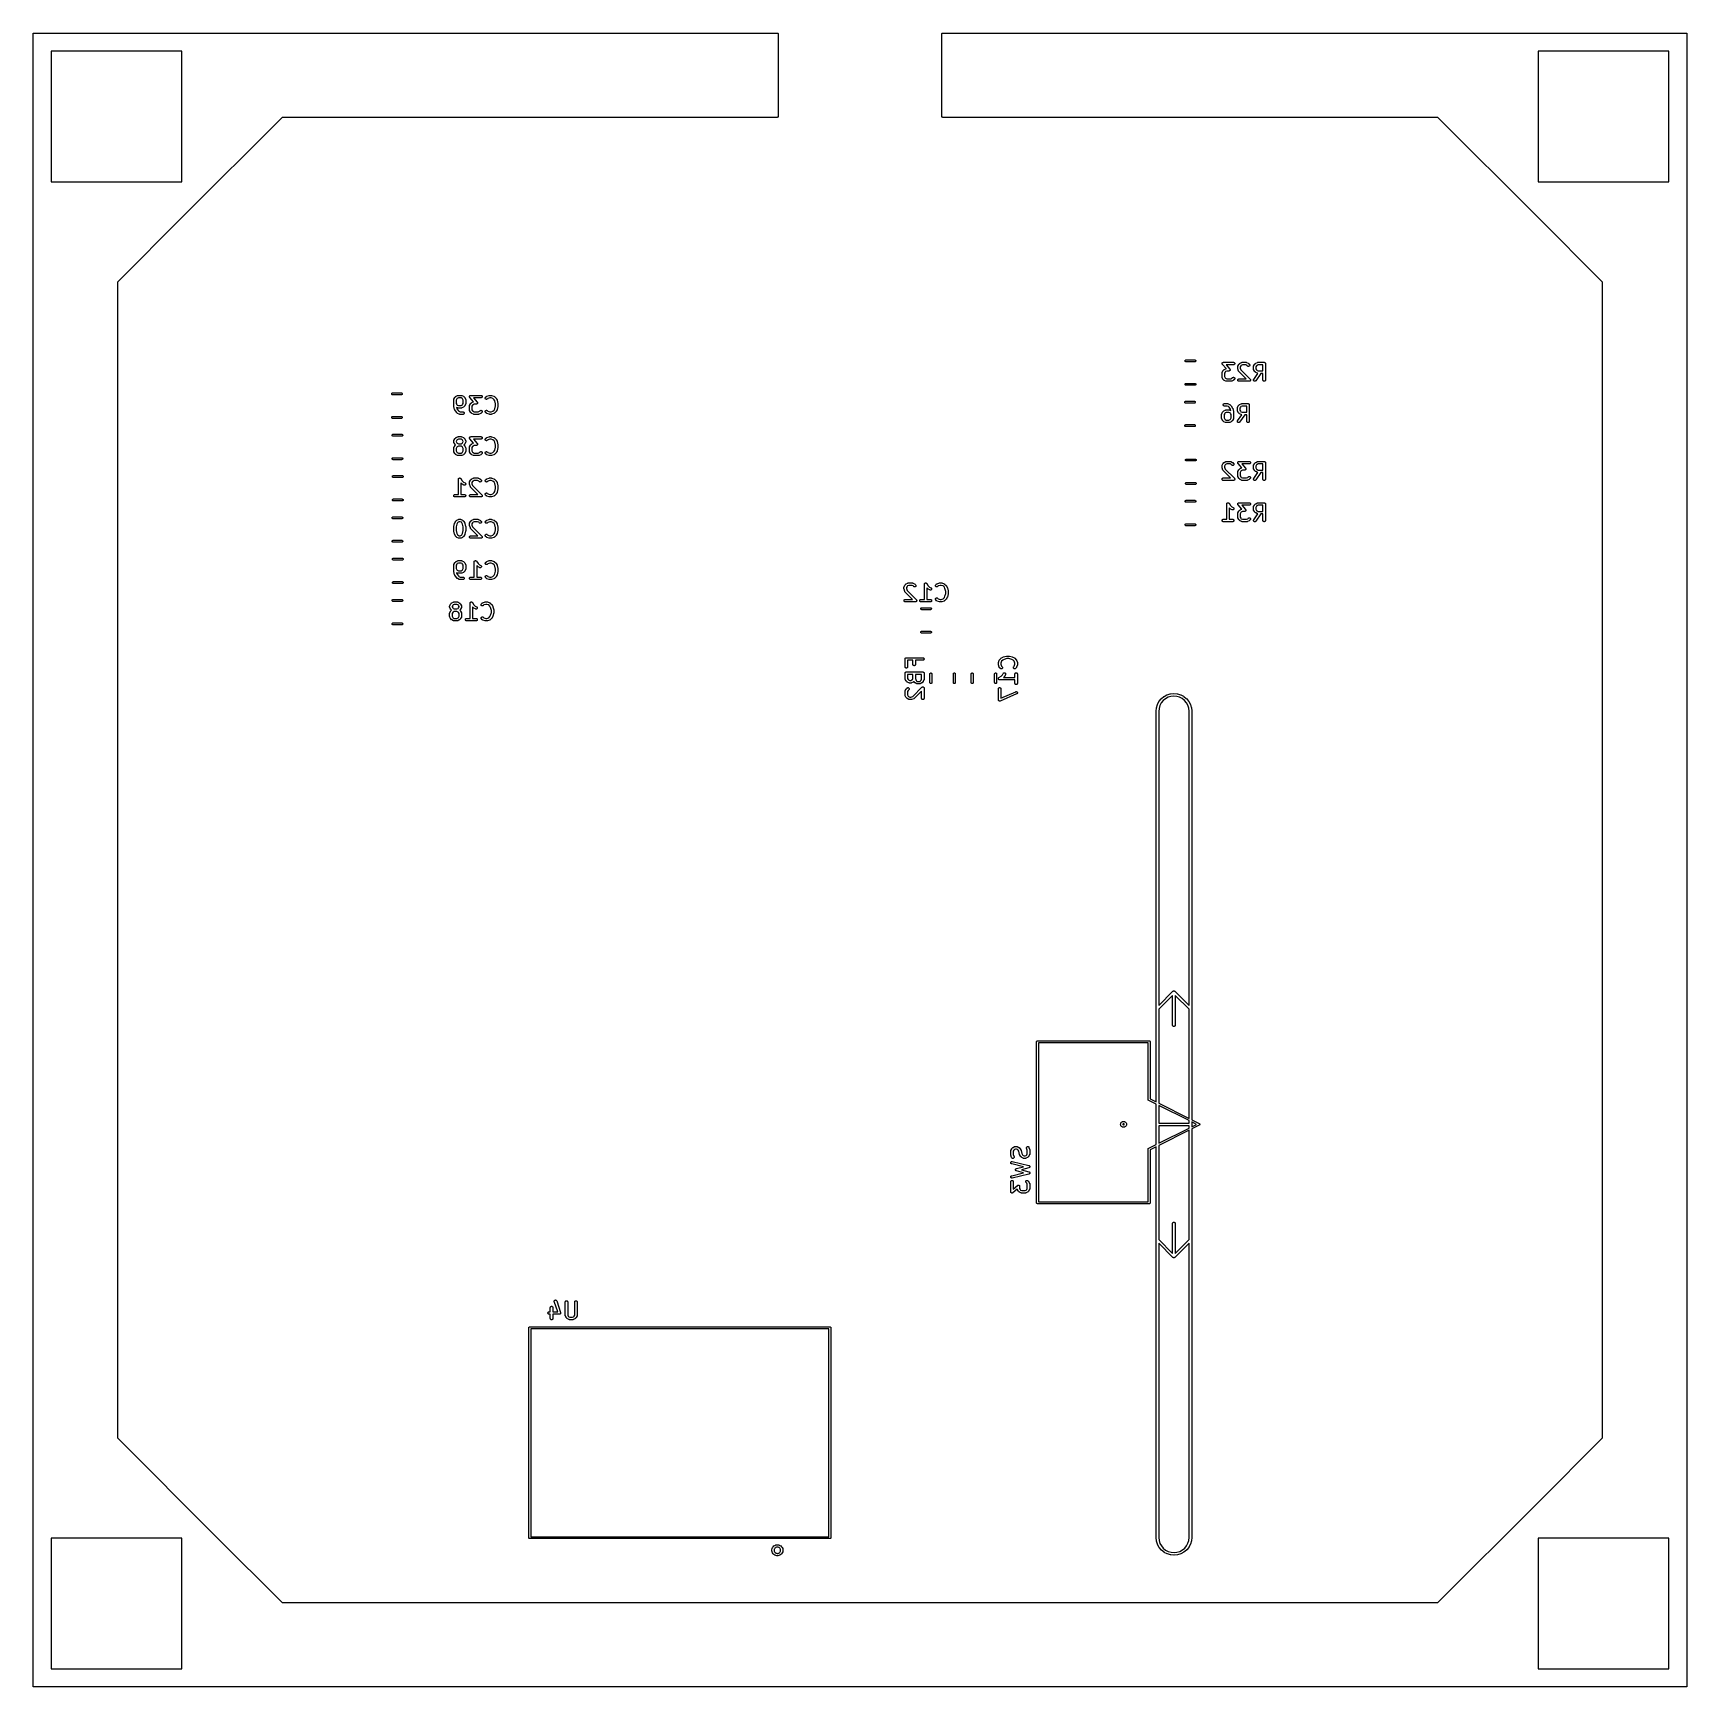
# Model space of a CAD drawing. Extents: x 50 to 150, y -150 to -50.
import ezdxf

# ---------------------------------------------------------------- set-up
doc = ezdxf.new("R2010")
doc.units = 0
doc.layers.add('BLACK', color=7, linetype='CONTINUOUS')

msp = doc.modelspace()

# ---------------------------------------------------------------- linework, layer by layer
at = {"layer": 'BLACK', "linetype": 'CONTINUOUS'}
for p, q in [((49.95, -49.9993), (49.9505, -49.9947)), ((49.95, -49.9996), (49.95, -49.9993)), ((49.95, -49.9997), (49.95, -49.9996)), ((49.95, -50), (49.95, -49.9997)), ((49.95, -49.9997), (49.95, -49.9997)), ((49.95, -150), (49.95, -50)), ((49.9505, -49.9947), (49.951, -49.9899)), ((49.951, -49.9899), (49.9511, -49.9898)), ((49.9511, -49.9896), (49.9525, -49.9851)), ((49.9511, -49.9898), (49.9511, -49.9896)), ((49.9525, -49.9851), (49.9539, -49.9806)), ((49.9539, -49.9806), (49.954, -49.9805)), ((49.954, -49.9803), (49.9563, -49.9762)), ((49.954, -49.9805), (49.954, -49.9803)), ((49.9563, -49.9762), (49.9585, -49.972)), ((49.9585, -49.972), (49.9587, -49.9719)), ((49.9587, -49.9718), (49.9617, -49.9682)), ((49.9587, -49.9719), (49.9587, -49.9718)), ((49.9617, -49.9682), (49.9648, -49.9645)), ((49.9648, -49.9645), (49.9649, -49.9644)), ((49.9649, -49.9644), (49.965, -49.9643)), ((49.965, -49.9643), (49.9686, -49.9614)), ((49.9686, -49.9614), (49.9723, -49.9584)), ((49.9723, -49.9584), (49.9725, -49.9583)), ((49.9725, -49.9583), (49.9726, -49.9582)), ((49.9726, -49.9582), (49.9767, -49.956)), ((49.9767, -49.956), (49.9809, -49.9538)), ((49.9809, -49.9538), (49.9811, -49.9537)), ((49.9811, -49.9537), (49.9813, -49.9536)), ((49.9813, -49.9536), (49.9857, -49.9523)), ((49.9857, -49.9523), (49.9903, -49.951)), ((49.9903, -49.951), (49.9905, -49.9509)), ((49.9905, -49.9509), (49.9906, -49.9509)), ((49.9906, -49.9509), (49.9953, -49.9505)), ((49.9953, -49.9505), (50, -49.95)), ((50, -49.95), (95, -49.95)), ((95, -49.95), (95.0003, -49.95)), ((95.0003, -49.95), (95.0003, -49.95)), ((95.0003, -49.95), (95.0004, -49.95)), ((95.0004, -49.95), (95.0007, -49.95)), ((95.0007, -49.95), (95.0053, -49.9505)), ((95.0053, -49.9505), (95.0101, -49.951)), ((95.0101, -49.951), (95.0102, -49.9511)), ((95.0102, -49.9511), (95.0104, -49.9511)), ((95.0104, -49.9511), (95.0149, -49.9525)), ((95.0149, -49.9525), (95.0194, -49.9539)), ((95.0194, -49.9539), (95.0195, -49.954)), ((95.0195, -49.954), (95.0197, -49.954)), ((95.0197, -49.954), (95.0238, -49.9563)), ((95.0238, -49.9563), (95.028, -49.9585)), ((95.028, -49.9585), (95.0281, -49.9587)), ((95.0281, -49.9587), (95.0282, -49.9587)), ((95.0282, -49.9587), (95.0318, -49.9617)), ((95.0318, -49.9617), (95.0355, -49.9648)), ((95.0355, -49.9648), (95.0356, -49.9649)), ((95.0356, -49.9649), (95.0357, -49.965)), ((95.0357, -49.965), (95.0386, -49.9686)), ((95.0386, -49.9686), (95.0416, -49.9723)), ((95.0416, -49.9723), (95.0417, -49.9725)), ((95.0417, -49.9725), (95.0418, -49.9726)), ((95.0418, -49.9726), (95.044, -49.9767)), ((95.044, -49.9767), (95.0462, -49.9809)), ((95.0462, -49.9809), (95.0463, -49.9811)), ((95.0463, -49.9811), (95.0464, -49.9813)), ((95.0464, -49.9813), (95.0477, -49.9857)), ((95.0477, -49.9857), (95.049, -49.9903)), ((95.049, -49.9903), (95.0491, -49.9905)), ((95.0491, -49.9905), (95.0491, -49.9906)), ((95.0491, -49.9906), (95.0495, -49.9953)), ((95.0495, -49.9953), (95.05, -50)), ((95.05, -50), (95.05, -55)), ((104.95, -49.9993), (104.951, -49.9947)), ((104.95, -49.9996), (104.95, -49.9993)), ((104.95, -49.9997), (104.95, -49.9996)), ((104.95, -50), (104.95, -49.9997)), ((104.95, -49.9997), (104.95, -49.9997)), ((104.95, -55), (104.95, -50)), ((104.951, -49.9896), (104.953, -49.9851)), ((104.951, -49.9898), (104.951, -49.9896)), ((104.951, -49.9899), (104.951, -49.9898)), ((104.951, -49.9947), (104.951, -49.9899)), ((104.953, -49.9851), (104.954, -49.9806)), ((104.954, -49.9803), (104.956, -49.9762)), ((104.954, -49.9805), (104.954, -49.9803)), ((104.954, -49.9806), (104.954, -49.9805)), ((104.956, -49.9762), (104.959, -49.972)), ((104.959, -49.9718), (104.962, -49.9682)), ((104.959, -49.9719), (104.959, -49.9718)), ((104.959, -49.972), (104.959, -49.9719)), ((104.962, -49.9682), (104.965, -49.9645)), ((104.965, -49.9643), (104.969, -49.9614)), ((104.965, -49.9644), (104.965, -49.9643)), ((104.965, -49.9645), (104.965, -49.9644)), ((104.969, -49.9614), (104.972, -49.9584)), ((104.972, -49.9583), (104.973, -49.9582)), ((104.972, -49.9584), (104.972, -49.9583)), ((104.973, -49.9582), (104.977, -49.956)), ((104.977, -49.956), (104.981, -49.9538)), ((104.981, -49.9536), (104.986, -49.9523)), ((104.981, -49.9537), (104.981, -49.9536)), ((104.981, -49.9538), (104.981, -49.9537)), ((104.986, -49.9523), (104.99, -49.951)), ((104.99, -49.951), (104.99, -49.9509)), ((104.99, -49.9509), (104.991, -49.9509)), ((104.991, -49.9509), (104.995, -49.9505)), ((104.995, -49.9505), (105, -49.95)), ((105, -49.95), (150, -49.95)), ((150, -49.95), (150, -49.95)), ((150, -49.95), (150, -49.95)), ((150, -49.95), (150.001, -49.95)), ((150, -49.95), (150, -49.95)), ((150.001, -49.95), (150.005, -49.9505)), ((150.005, -49.9505), (150.01, -49.951)), ((150.01, -49.951), (150.01, -49.9511)), ((150.01, -49.9511), (150.01, -49.9511)), ((150.01, -49.9511), (150.015, -49.9525)), ((150.015, -49.9525), (150.019, -49.9539)), ((150.019, -49.9539), (150.02, -49.954)), ((150.02, -49.954), (150.02, -49.954)), ((150.02, -49.954), (150.024, -49.9563)), ((150.024, -49.9563), (150.028, -49.9585)), ((150.028, -49.9585), (150.028, -49.9587)), ((150.028, -49.9587), (150.028, -49.9587)), ((150.028, -49.9587), (150.032, -49.9617)), ((150.032, -49.9617), (150.035, -49.9648)), ((150.035, -49.9648), (150.036, -49.9649)), ((150.036, -49.9649), (150.036, -49.965)), ((150.036, -49.965), (150.039, -49.9686)), ((150.039, -49.9686), (150.042, -49.9723)), ((150.042, -49.9723), (150.042, -49.9725)), ((150.042, -49.9725), (150.042, -49.9726)), ((150.042, -49.9726), (150.044, -49.9767)), ((150.044, -49.9767), (150.046, -49.9809)), ((150.046, -49.9809), (150.046, -49.9811)), ((150.046, -49.9811), (150.046, -49.9813)), ((150.046, -49.9813), (150.048, -49.9857)), ((150.048, -49.9857), (150.049, -49.9903)), ((150.049, -49.9903), (150.049, -49.9905)), ((150.049, -49.9905), (150.049, -49.9906)), ((150.049, -49.9906), (150.05, -49.9953)), ((150.05, -49.9953), (150.05, -50)), ((150.05, -50), (150.05, -150)), ((58.95, -51.05), (51.05, -51.05)), ((51.05, -51.05), (51.05, -58.95)), ((58.95, -58.95), (58.95, -51.05)), ((148.95, -51.05), (141.05, -51.05)), ((141.05, -51.05), (141.05, -58.95)), ((148.95, -58.95), (148.95, -51.05)), ((65.0207, -55.05), (59.0354, -61.0353)), ((95, -55.05), (65.0207, -55.05)), ((95.0047, -55.0495), (95, -55.05)), ((95.0094, -55.0491), (95.0047, -55.0495)), ((95.0095, -55.0491), (95.0094, -55.0491)), ((95.0097, -55.049), (95.0095, -55.0491)), ((95.0143, -55.0477), (95.0097, -55.049)), ((95.0187, -55.0464), (95.0143, -55.0477)), ((95.0189, -55.0463), (95.0187, -55.0464)), ((95.0191, -55.0462), (95.0189, -55.0463)), ((95.0233, -55.044), (95.0191, -55.0462)), ((95.0274, -55.0418), (95.0233, -55.044)), ((95.0275, -55.0417), (95.0274, -55.0418)), ((95.0277, -55.0416), (95.0275, -55.0417)), ((95.0314, -55.0386), (95.0277, -55.0416)), ((95.035, -55.0357), (95.0314, -55.0386)), ((95.0351, -55.0356), (95.035, -55.0357)), ((95.0352, -55.0355), (95.0351, -55.0356)), ((95.0383, -55.0318), (95.0352, -55.0355)), ((95.0413, -55.0282), (95.0383, -55.0318)), ((95.0415, -55.028), (95.0413, -55.0281)), ((95.0413, -55.0281), (95.0413, -55.0282)), ((95.0437, -55.0238), (95.0415, -55.028)), ((95.046, -55.0197), (95.0437, -55.0238)), ((95.0461, -55.0194), (95.046, -55.0195)), ((95.046, -55.0195), (95.046, -55.0197)), ((95.0475, -55.0149), (95.0461, -55.0194)), ((95.0489, -55.0104), (95.0475, -55.0149)), ((95.049, -55.0101), (95.0489, -55.0102)), ((95.0489, -55.0102), (95.0489, -55.0104)), ((95.0495, -55.0053), (95.049, -55.0101)), ((95.05, -55.0007), (95.0495, -55.0053)), ((95.05, -55), (95.05, -55.0003)), ((95.05, -55.0003), (95.05, -55.0003)), ((95.05, -55.0003), (95.05, -55.0004)), ((95.05, -55.0004), (95.05, -55.0007)), ((104.95, -55.0047), (104.95, -55)), ((104.951, -55.0094), (104.95, -55.0047)), ((104.951, -55.0095), (104.951, -55.0094)), ((104.951, -55.0097), (104.951, -55.0095)), ((104.952, -55.0143), (104.951, -55.0097)), ((104.954, -55.0187), (104.952, -55.0143)), ((104.954, -55.0189), (104.954, -55.0187)), ((104.954, -55.0191), (104.954, -55.0189)), ((104.956, -55.0233), (104.954, -55.0191)), ((104.958, -55.0274), (104.956, -55.0233)), ((104.958, -55.0275), (104.958, -55.0274)), ((104.958, -55.0277), (104.958, -55.0275)), ((104.961, -55.0314), (104.958, -55.0277)), ((104.964, -55.035), (104.961, -55.0314)), ((104.964, -55.0351), (104.964, -55.035)), ((104.965, -55.0352), (104.964, -55.0351)), ((104.968, -55.0383), (104.965, -55.0352)), ((104.972, -55.0413), (104.968, -55.0383)), ((104.972, -55.0415), (104.972, -55.0413)), ((104.972, -55.0413), (104.972, -55.0413)), ((104.976, -55.0437), (104.972, -55.0415)), ((104.98, -55.046), (104.976, -55.0437)), ((104.981, -55.0461), (104.98, -55.046)), ((104.98, -55.046), (104.98, -55.046)), ((104.985, -55.0475), (104.981, -55.0461)), ((104.99, -55.0489), (104.985, -55.0475)), ((104.99, -55.049), (104.99, -55.0489)), ((104.99, -55.0489), (104.99, -55.0489)), ((104.995, -55.0495), (104.99, -55.049)), ((104.999, -55.05), (104.995, -55.0495)), ((105, -55.05), (104.999, -55.05)), ((134.979, -55.05), (105, -55.05)), ((105, -55.05), (105, -55.05)), ((105, -55.05), (105, -55.05)), ((105, -55.05), (105, -55.05)), ((140.965, -61.0354), (134.979, -55.05)), ((51.05, -58.95), (58.95, -58.95)), ((141.05, -58.95), (148.95, -58.95)), ((59.0354, -61.0354), (55.05, -65.0207)), ((59.0354, -61.0353), (59.0354, -61.0354)), ((144.95, -65.0207), (140.965, -61.0354)), ((140.965, -61.0354), (140.965, -61.0354)), ((55.05, -65.0207), (55.05, -134.979)), ((144.95, -134.979), (144.95, -65.0207)), ((119.678, -69.79), (119.68, -69.7782)), ((119.68, -69.8018), (119.678, -69.79)), ((119.68, -69.7782), (119.683, -69.7669)), ((119.683, -69.8131), (119.68, -69.8018)), ((119.683, -69.7669), (119.689, -69.7565)), ((119.689, -69.8235), (119.683, -69.8131)), ((119.689, -69.7565), (119.696, -69.7474)), ((119.696, -69.8326), (119.689, -69.8235)), ((119.696, -69.7474), (119.705, -69.7399)), ((119.705, -69.8401), (119.696, -69.8326)), ((119.705, -69.7399), (119.716, -69.7343)), ((119.716, -69.8457), (119.705, -69.8401)), ((119.716, -69.7343), (119.727, -69.7309)), ((119.727, -69.8491), (119.716, -69.8457)), ((119.727, -69.7309), (119.736, -69.73)), ((119.736, -69.85), (119.727, -69.8491)), ((119.736, -69.73), (120.264, -69.73)), ((120.264, -69.85), (119.736, -69.85)), ((120.264, -69.73), (120.273, -69.7309)), ((120.273, -69.8491), (120.264, -69.85)), ((120.273, -69.7309), (120.284, -69.7343)), ((120.284, -69.8457), (120.273, -69.8491)), ((120.284, -69.7343), (120.295, -69.7399)), ((120.295, -69.8401), (120.284, -69.8457)), ((120.295, -69.7399), (120.304, -69.7474)), ((120.304, -69.8326), (120.295, -69.8401)), ((120.304, -69.7474), (120.311, -69.7565)), ((120.311, -69.8235), (120.304, -69.8326)), ((120.311, -69.7565), (120.317, -69.7669)), ((120.317, -69.8131), (120.311, -69.8235)), ((120.317, -69.7669), (120.32, -69.7782)), ((120.32, -69.8018), (120.317, -69.8131)), ((120.32, -69.7782), (120.322, -69.79)), ((120.322, -69.79), (120.32, -69.8018)), ((121.913, -69.9466), (121.914, -69.942)), ((121.913, -69.9492), (121.913, -69.9466)), ((121.913, -69.9519), (121.913, -69.9492)), ((121.914, -69.9565), (121.913, -69.9519)), ((121.914, -69.942), (121.915, -69.9373)), ((121.914, -69.9612), (121.914, -69.9565)), ((121.914, -69.9638), (121.914, -69.9612)), ((121.914, -69.9664), (121.914, -69.9638)), ((121.916, -69.971), (121.914, -69.9664)), ((121.915, -69.9348), (121.916, -69.9322)), ((121.915, -69.9373), (121.915, -69.9348)), ((121.916, -69.9322), (121.918, -69.9278)), ((121.917, -69.9755), (121.916, -69.971)), ((121.918, -69.9779), (121.917, -69.9755)), ((121.918, -69.9278), (121.919, -69.9233)), ((121.919, -69.9805), (121.918, -69.9779)), ((121.919, -69.9233), (121.92, -69.921)), ((121.921, -69.9846), (121.919, -69.9805)), ((121.92, -69.921), (121.921, -69.9185)), ((121.921, -69.9185), (121.924, -69.9146)), ((121.923, -69.989), (121.921, -69.9846)), ((121.924, -69.9911), (121.923, -69.989)), ((121.924, -69.9146), (121.926, -69.9104)), ((121.925, -69.9934), (121.924, -69.9911)), ((121.928, -69.9971), (121.925, -69.9934)), ((121.926, -69.9104), (121.928, -69.9084)), ((121.928, -69.9084), (121.929, -69.9062)), ((121.931, -70.001), (121.928, -69.9971)), ((121.929, -69.9062), (121.932, -69.9028)), ((121.932, -70.0018), (121.931, -70.001)), ((121.932, -69.9028), (121.935, -69.8992)), ((122.159, -70.2611), (121.932, -70.0018)), ((121.935, -69.8992), (121.937, -69.8975)), ((121.937, -69.8975), (121.939, -69.8956)), ((121.939, -69.8956), (121.943, -69.8929)), ((121.943, -69.8929), (121.947, -69.8899)), ((121.947, -69.8899), (121.949, -69.8887)), ((121.949, -69.8887), (121.951, -69.8872)), ((121.951, -69.8872), (121.955, -69.8852)), ((121.955, -69.8852), (121.96, -69.883)), ((121.96, -69.883), (121.962, -69.8823)), ((121.962, -69.8823), (121.964, -69.8812)), ((121.964, -69.8812), (121.969, -69.8802)), ((121.969, -69.8802), (121.974, -69.8788)), ((121.974, -69.8788), (121.976, -69.8786)), ((121.976, -69.8786), (121.979, -69.878)), ((121.979, -69.878), (121.983, -69.8778)), ((121.983, -69.8778), (121.988, -69.8774)), ((121.988, -69.8774), (122.607, -69.8774)), ((122.607, -70.0274), (122.153, -70.0274)), ((122.153, -70.0274), (122.378, -70.2839)), ((122.607, -69.8774), (122.608, -69.8774)), ((122.622, -70.026), (122.607, -70.0274)), ((122.608, -69.8774), (122.623, -69.879)), ((122.636, -70.0217), (122.622, -70.026)), ((122.623, -69.879), (122.637, -69.8834)), ((122.649, -70.0148), (122.636, -70.0217)), ((122.637, -69.8834), (122.65, -69.8905)), ((122.66, -70.0056), (122.649, -70.0148)), ((122.65, -69.8905), (122.661, -69.8999)), ((122.669, -69.9943), (122.66, -70.0056)), ((122.661, -69.8999), (122.67, -69.9113)), ((122.676, -69.9814), (122.669, -69.9943)), ((122.67, -69.9113), (122.677, -69.9243)), ((122.681, -69.9675), (122.676, -69.9814)), ((122.677, -69.9243), (122.681, -69.9383)), ((122.681, -69.9383), (122.682, -69.9529)), ((122.682, -69.9529), (122.681, -69.9675)), ((122.873, -70.1093), (122.921, -70.0141)), ((122.921, -70.0131), (122.924, -70.0096)), ((122.921, -70.0141), (122.921, -70.0131)), ((122.924, -70.0096), (122.926, -70.0059)), ((122.926, -70.0059), (122.928, -70.0035)), ((122.928, -70.0035), (122.929, -70.0009)), ((122.929, -70.0009), (122.932, -69.9978)), ((122.932, -69.9978), (122.935, -69.9946)), ((122.935, -69.9946), (122.983, -69.947)), ((122.983, -69.9462), (122.987, -69.9436)), ((122.983, -69.947), (122.983, -69.9462)), ((122.987, -69.9436), (122.99, -69.9407)), ((122.99, -69.9407), (122.992, -69.939)), ((122.992, -69.939), (122.995, -69.9371)), ((122.995, -69.9371), (122.999, -69.9352)), ((122.999, -69.9352), (123.002, -69.9329)), ((123.002, -69.9329), (123.097, -69.8853)), ((123.08, -70.0616), (123.05, -70.092)), ((123.149, -70.0274), (123.08, -70.0616)), ((123.097, -69.8853), (123.098, -69.8848)), ((123.098, -69.8848), (123.1, -69.8841)), ((123.1, -69.8841), (123.102, -69.883)), ((123.102, -69.883), (123.107, -69.8816)), ((123.107, -69.8816), (123.112, -69.8798)), ((123.112, -69.8798), (123.114, -69.8794)), ((123.114, -69.8794), (123.116, -69.8788)), ((123.116, -69.8788), (123.121, -69.8783)), ((123.121, -69.8783), (123.127, -69.8775)), ((123.127, -69.8775), (123.129, -69.8776)), ((123.129, -69.8776), (123.131, -69.8774)), ((123.131, -69.8774), (123.369, -69.8774)), ((123.351, -70.0274), (123.149, -70.0274)), ((123.42, -70.0616), (123.351, -70.0274)), ((123.369, -69.8774), (123.37, -69.8774)), ((123.37, -69.8774), (123.372, -69.8776)), ((123.372, -69.8776), (123.374, -69.8776)), ((123.374, -69.8776), (123.38, -69.8784)), ((123.38, -69.8784), (123.385, -69.879)), ((123.385, -69.879), (123.387, -69.8797)), ((123.387, -69.8797), (123.389, -69.8801)), ((123.389, -69.8801), (123.394, -69.8819)), ((123.394, -69.8819), (123.399, -69.8834)), ((123.399, -69.8834), (123.401, -69.8845)), ((123.401, -69.8845), (123.403, -69.8853)), ((123.403, -69.8853), (123.498, -69.9329)), ((123.459, -70.1007), (123.42, -70.0616)), ((123.498, -69.9329), (123.499, -69.9334)), ((123.499, -69.9334), (123.502, -69.9357)), ((123.502, -69.9357), (123.506, -69.9377)), ((123.506, -69.9377), (123.508, -69.9397)), ((123.508, -69.9397), (123.511, -69.9414)), ((123.511, -69.9414), (123.514, -69.9443)), ((123.514, -69.9443), (123.517, -69.947)), ((123.517, -69.947), (123.565, -69.9946)), ((123.565, -69.9946), (123.566, -69.9953)), ((123.566, -69.9953), (123.575, -70.0068)), ((123.575, -70.0068), (123.582, -70.0198)), ((123.585, -70.063), (123.581, -70.0769)), ((123.582, -70.0198), (123.586, -70.0338)), ((123.587, -70.0484), (123.585, -70.063)), ((123.586, -70.0338), (123.587, -70.0484)), ((123.826, -70.1093), (123.873, -70.0141)), ((123.873, -70.0141), (123.874, -70.0131)), ((123.874, -70.0131), (123.876, -70.0096)), ((123.876, -70.0096), (123.878, -70.0059)), ((123.878, -70.0059), (123.88, -70.0035)), ((123.88, -70.0035), (123.882, -70.0009)), ((123.882, -70.0009), (123.885, -69.9978)), ((123.885, -69.9978), (123.887, -69.9946)), ((123.887, -69.9946), (123.935, -69.947)), ((123.935, -69.947), (123.936, -69.9462)), ((123.936, -69.9462), (123.939, -69.9436)), ((123.939, -69.9436), (123.942, -69.9407)), ((123.942, -69.9407), (123.945, -69.939)), ((123.945, -69.939), (123.947, -69.9371)), ((123.947, -69.9371), (123.951, -69.9352)), ((123.951, -69.9352), (123.955, -69.9329)), ((123.955, -69.9329), (124.05, -69.8853)), ((124.033, -70.0616), (124.002, -70.092)), ((124.101, -70.0274), (124.033, -70.0616)), ((124.05, -69.8853), (124.051, -69.8848)), ((124.051, -69.8848), (124.053, -69.8841)), ((124.053, -69.8841), (124.055, -69.883)), ((124.055, -69.883), (124.06, -69.8816)), ((124.06, -69.8816), (124.064, -69.8798)), ((124.064, -69.8798), (124.067, -69.8794)), ((124.067, -69.8794), (124.069, -69.8788)), ((124.069, -69.8788), (124.074, -69.8783)), ((124.074, -69.8783), (124.079, -69.8775)), ((124.079, -69.8775), (124.081, -69.8776)), ((124.081, -69.8776), (124.083, -69.8774)), ((124.083, -69.8774), (124.464, -69.8774)), ((124.389, -70.0274), (124.101, -70.0274)), ((124.389, -70.4012), (124.389, -70.0274)), ((124.464, -69.8774), (124.465, -69.8774)), ((124.465, -69.8774), (124.465, -69.8774)), ((124.465, -69.8774), (124.465, -69.8774)), ((124.465, -69.8774), (124.465, -69.8774)), ((124.465, -69.8774), (124.472, -69.8782)), ((124.472, -69.8782), (124.479, -69.8789)), ((124.479, -69.8789), (124.48, -69.879)), ((124.48, -69.879), (124.48, -69.879)), ((124.48, -69.879), (124.487, -69.8811)), ((124.487, -69.8811), (124.493, -69.8832)), ((124.493, -69.8832), (124.494, -69.8834)), ((124.494, -69.8834), (124.494, -69.8834)), ((124.494, -69.8834), (124.5, -69.8869)), ((124.5, -69.8869), (124.506, -69.8902)), ((124.506, -69.8902), (124.506, -69.8904)), ((124.506, -69.8904), (124.507, -69.8905)), ((124.507, -69.8905), (124.512, -69.895)), ((124.512, -69.895), (124.518, -69.8995)), ((124.518, -69.8995), (124.518, -69.8997)), ((124.518, -69.8997), (124.518, -69.8999)), ((124.518, -69.8999), (124.522, -69.9054)), ((124.522, -69.9054), (124.527, -69.9109)), ((124.527, -69.9109), (124.527, -69.9111)), ((124.527, -69.9111), (124.527, -69.9113)), ((124.527, -69.9113), (124.53, -69.9176)), ((124.53, -69.9176), (124.534, -69.9238)), ((124.534, -69.9238), (124.534, -69.9241)), ((124.534, -69.9241), (124.534, -69.9243)), ((124.534, -69.9243), (124.536, -69.9311)), ((124.536, -69.9311), (124.538, -69.9378)), ((124.538, -69.9378), (124.538, -69.9381)), ((124.538, -69.9381), (124.538, -69.9383)), ((124.538, -69.9383), (124.539, -69.9453)), ((124.539, -69.9453), (124.539, -69.9524)), ((124.539, -69.9524), (124.539, -70.9524)), ((121.913, -70.5184), (121.914, -70.5133)), ((121.913, -70.5206), (121.913, -70.5184)), ((121.913, -70.5228), (121.913, -70.5206)), ((121.913, -70.5238), (121.913, -70.5228)), ((121.913, -70.7619), (121.913, -70.5238)), ((121.913, -70.7641), (121.913, -70.7619)), ((121.913, -70.7663), (121.913, -70.7641)), ((121.914, -70.7714), (121.913, -70.7663)), ((121.914, -70.5133), (121.915, -70.5082)), ((121.915, -70.7765), (121.914, -70.7714)), ((121.915, -70.5061), (121.916, -70.5039)), ((121.915, -70.5082), (121.915, -70.5061)), ((121.915, -70.7786), (121.915, -70.7765)), ((121.916, -70.7808), (121.915, -70.7786)), ((121.916, -70.5039), (121.918, -70.4991)), ((121.917, -70.7856), (121.916, -70.7808)), ((121.919, -70.7905), (121.917, -70.7856)), ((121.918, -70.4991), (121.919, -70.4943)), ((121.919, -70.4943), (121.92, -70.4923)), ((121.92, -70.7924), (121.919, -70.7905)), ((121.92, -70.4923), (121.921, -70.4903)), ((121.921, -70.7945), (121.92, -70.7924)), ((121.921, -70.4903), (121.969, -70.395)), ((121.921, -70.7954), (121.921, -70.7945)), ((121.969, -70.8907), (121.921, -70.7954)), ((121.969, -70.3941), (121.971, -70.3906)), ((121.969, -70.395), (121.969, -70.3941)), ((121.971, -70.8943), (121.969, -70.8907)), ((121.971, -70.3906), (121.973, -70.3868)), ((121.973, -70.898), (121.971, -70.8943)), ((121.973, -70.3868), (121.975, -70.3844)), ((121.975, -70.9004), (121.973, -70.898)), ((121.975, -70.3844), (121.977, -70.3818)), ((121.976, -70.9031), (121.975, -70.9004)), ((121.979, -70.9061), (121.976, -70.9031)), ((121.977, -70.3818), (121.98, -70.3788)), ((121.982, -70.9094), (121.979, -70.9061)), ((121.98, -70.3788), (121.983, -70.3755)), ((121.983, -70.9102), (121.982, -70.9094)), ((121.983, -70.3755), (122.03, -70.3279)), ((122.03, -70.9578), (121.983, -70.9102)), ((122.03, -70.3279), (122.031, -70.3272)), ((122.034, -70.9605), (122.03, -70.9578)), ((122.031, -70.3272), (122.034, -70.3246)), ((122.034, -70.3246), (122.037, -70.3217)), ((122.037, -70.9634), (122.034, -70.9605)), ((122.037, -70.3217), (122.04, -70.32)), ((122.039, -70.9651), (122.037, -70.9634)), ((122.042, -70.9671), (122.039, -70.9651)), ((122.04, -70.32), (122.042, -70.3181)), ((122.042, -70.3181), (122.046, -70.3161)), ((122.045, -70.9691), (122.042, -70.9671)), ((122.049, -70.9714), (122.045, -70.9691)), ((122.046, -70.3161), (122.05, -70.3139)), ((122.05, -70.9718), (122.049, -70.9714)), ((122.05, -70.3139), (122.145, -70.2663)), ((122.145, -71.0195), (122.05, -70.9718)), ((122.097, -70.473), (122.063, -70.5415)), ((122.063, -70.5415), (122.063, -70.7442)), ((122.063, -70.7442), (122.097, -70.8127)), ((122.128, -70.4426), (122.097, -70.473)), ((122.097, -70.8127), (122.128, -70.8431)), ((122.196, -70.4083), (122.128, -70.4426)), ((122.128, -70.8431), (122.196, -70.8774)), ((122.145, -70.2663), (122.146, -70.2658)), ((122.147, -71.0203), (122.145, -71.0195)), ((122.146, -70.2658), (122.148, -70.265)), ((122.149, -71.0213), (122.147, -71.0203)), ((122.148, -70.265), (122.15, -70.264)), ((122.154, -71.0229), (122.149, -71.0213)), ((122.15, -70.264), (122.155, -70.2625)), ((122.159, -71.0247), (122.154, -71.0229)), ((122.155, -70.2625), (122.159, -70.2611)), ((122.161, -71.0251), (122.159, -71.0247)), ((122.163, -71.0257), (122.161, -71.0251)), ((122.168, -71.0263), (122.163, -71.0257)), ((122.173, -71.0272), (122.168, -71.0263)), ((122.175, -71.0271), (122.173, -71.0272)), ((122.178, -71.0274), (122.175, -71.0271)), ((122.179, -71.0274), (122.178, -71.0274)), ((122.464, -71.0274), (122.179, -71.0274)), ((122.321, -70.4083), (122.196, -70.4083)), ((122.196, -70.8774), (122.447, -70.8774)), ((122.326, -70.4079), (122.321, -70.4083)), ((122.331, -70.4077), (122.326, -70.4079)), ((122.333, -70.4072), (122.331, -70.4077)), ((122.336, -70.4069), (122.333, -70.4072)), ((122.34, -70.4055), (122.336, -70.4069)), ((122.345, -70.4045), (122.34, -70.4055)), ((122.347, -70.4034), (122.345, -70.4045)), ((122.35, -70.4027), (122.347, -70.4034)), ((122.354, -70.4005), (122.35, -70.4027)), ((122.358, -70.3986), (122.354, -70.4005)), ((122.361, -70.397), (122.358, -70.3986)), ((122.363, -70.3958), (122.361, -70.397)), ((122.367, -70.3928), (122.363, -70.3958)), ((122.37, -70.3901), (122.367, -70.3928)), ((122.372, -70.3882), (122.37, -70.3901)), ((122.374, -70.3866), (122.372, -70.3882)), ((122.377, -70.3829), (122.374, -70.3866)), ((122.381, -70.3795), (122.377, -70.3829)), ((122.378, -70.2839), (122.379, -70.2847)), ((122.379, -70.2847), (122.381, -70.2886)), ((122.381, -70.2886), (122.384, -70.2923)), ((122.382, -70.3773), (122.381, -70.3795)), ((122.384, -70.3753), (122.382, -70.3773)), ((122.384, -70.2923), (122.385, -70.2946)), ((122.386, -70.3711), (122.384, -70.3753)), ((122.385, -70.2946), (122.387, -70.2968)), ((122.388, -70.3672), (122.386, -70.3711)), ((122.387, -70.2968), (122.389, -70.3011)), ((122.389, -70.3647), (122.388, -70.3672)), ((122.389, -70.3011), (122.391, -70.3052)), ((122.391, -70.3624), (122.389, -70.3647)), ((122.391, -70.3052), (122.392, -70.3078)), ((122.392, -70.3579), (122.391, -70.3624)), ((122.392, -70.3078), (122.393, -70.3102)), ((122.394, -70.3535), (122.392, -70.3579)), ((122.393, -70.3102), (122.394, -70.3148)), ((122.394, -70.3148), (122.395, -70.3193)), ((122.395, -70.3484), (122.394, -70.3509)), ((122.394, -70.3509), (122.394, -70.3535)), ((122.395, -70.3193), (122.395, -70.3219)), ((122.395, -70.3219), (122.396, -70.3245)), ((122.396, -70.3391), (122.395, -70.3437)), ((122.395, -70.3437), (122.395, -70.3484)), ((122.396, -70.3245), (122.396, -70.3292)), ((122.396, -70.3292), (122.396, -70.3339)), ((122.396, -70.3339), (122.396, -70.3365)), ((122.396, -70.3365), (122.396, -70.3391)), ((122.447, -70.8774), (122.515, -70.8431)), ((122.466, -71.0272), (122.464, -71.0274)), ((122.469, -71.0273), (122.466, -71.0272)), ((122.474, -71.0265), (122.469, -71.0273)), ((122.479, -71.026), (122.474, -71.0265)), ((122.481, -71.0253), (122.479, -71.026)), ((122.483, -71.025), (122.481, -71.0253)), ((122.488, -71.0232), (122.483, -71.025)), ((122.493, -71.0217), (122.488, -71.0232)), ((122.495, -71.0207), (122.493, -71.0217)), ((122.497, -71.0199), (122.495, -71.0207)), ((122.498, -71.0195), (122.497, -71.0199)), ((122.593, -70.9718), (122.498, -71.0195)), ((122.515, -70.8431), (122.554, -70.8041)), ((122.554, -70.8041), (122.555, -70.8034)), ((122.555, -70.8034), (122.566, -70.7942)), ((122.566, -70.7942), (122.579, -70.7875)), ((122.579, -70.7875), (122.593, -70.7834)), ((122.593, -70.7834), (122.608, -70.7821)), ((122.597, -70.9696), (122.593, -70.9718)), ((122.6, -70.9677), (122.597, -70.9696)), ((122.603, -70.9657), (122.6, -70.9677)), ((122.605, -70.9641), (122.603, -70.9657)), ((122.609, -70.9612), (122.605, -70.9641)), ((122.608, -70.7821), (122.622, -70.7837)), ((122.612, -70.9585), (122.609, -70.9612)), ((122.613, -70.9578), (122.612, -70.9585)), ((122.66, -70.9102), (122.613, -70.9578)), ((122.622, -70.7837), (122.636, -70.7881)), ((122.636, -70.7881), (122.649, -70.7951)), ((122.649, -70.7951), (122.661, -70.8045)), ((122.669, -70.8989), (122.66, -70.9102)), ((122.661, -70.8045), (122.67, -70.8159)), ((122.676, -70.886), (122.669, -70.8989)), ((122.67, -70.8159), (122.677, -70.8288)), ((122.681, -70.872), (122.676, -70.886)), ((122.677, -70.8288), (122.681, -70.8428)), ((122.681, -70.8428), (122.682, -70.8574)), ((122.682, -70.8574), (122.681, -70.872)), ((122.865, -70.1418), (122.866, -70.1396)), ((122.865, -70.1429), (122.865, -70.1418)), ((122.865, -70.2381), (122.865, -70.1429)), ((122.866, -70.2423), (122.865, -70.2381)), ((122.865, -70.9519), (122.867, -70.9373)), ((122.867, -70.9664), (122.865, -70.9519)), ((122.866, -70.1374), (122.867, -70.1324)), ((122.866, -70.1396), (122.866, -70.1374)), ((122.866, -70.2465), (122.866, -70.2423)), ((122.867, -70.2495), (122.866, -70.2465)), ((122.867, -70.1273), (122.868, -70.1252)), ((122.867, -70.1324), (122.867, -70.1273)), ((122.867, -70.2527), (122.867, -70.2495)), ((122.868, -70.2567), (122.867, -70.2527)), ((122.867, -70.9373), (122.871, -70.9233)), ((122.871, -70.9805), (122.867, -70.9664)), ((122.868, -70.123), (122.87, -70.1182)), ((122.868, -70.1252), (122.868, -70.123)), ((122.869, -70.2608), (122.868, -70.2567)), ((122.869, -70.2618), (122.869, -70.2608)), ((122.917, -70.4047), (122.869, -70.2618)), ((122.87, -70.1182), (122.872, -70.1133)), ((122.871, -70.9233), (122.878, -70.9104)), ((122.878, -70.9934), (122.871, -70.9805)), ((122.872, -70.1133), (122.873, -70.1114)), ((122.873, -70.1114), (122.873, -70.1093)), ((122.878, -70.9104), (122.888, -70.8992)), ((122.887, -71.0049), (122.878, -70.9934)), ((122.898, -71.0143), (122.887, -71.0049)), ((122.888, -70.8992), (122.899, -70.8899)), ((122.911, -71.0213), (122.898, -71.0143)), ((122.899, -70.8899), (122.912, -70.883)), ((122.925, -71.0257), (122.911, -71.0213)), ((122.912, -70.883), (122.926, -70.8788)), ((122.918, -70.4067), (122.917, -70.4047)), ((122.918, -70.4088), (122.918, -70.4067)), ((122.921, -70.4134), (122.918, -70.4088)), ((122.923, -70.418), (122.921, -70.4134)), ((122.924, -70.4198), (122.923, -70.418)), ((122.925, -70.4218), (122.924, -70.4198)), ((122.928, -70.4258), (122.925, -70.4218)), ((122.939, -71.0274), (122.925, -71.0257)), ((122.926, -70.8788), (122.94, -70.8774)), ((122.931, -70.43), (122.928, -70.4258)), ((122.933, -70.4315), (122.931, -70.43)), ((122.934, -70.4332), (122.933, -70.4315)), ((122.935, -70.434), (122.934, -70.4332)), ((123.378, -70.8774), (122.935, -70.434)), ((122.94, -71.0274), (122.939, -71.0274)), ((122.94, -70.8774), (123.378, -70.8774)), ((123.56, -71.0274), (122.94, -71.0274)), ((123.05, -70.092), (123.015, -70.1606)), ((123.015, -70.1606), (123.015, -70.2259)), ((123.015, -70.2259), (123.054, -70.3404)), ((123.054, -70.3404), (123.613, -70.8993)), ((123.47, -70.1099), (123.459, -70.1007)), ((123.483, -70.1169), (123.47, -70.1099)), ((123.497, -70.1211), (123.483, -70.1169)), ((123.512, -70.1226), (123.497, -70.1211)), ((123.526, -70.1212), (123.512, -70.1226)), ((123.54, -70.1171), (123.526, -70.1212)), ((123.553, -70.1102), (123.54, -70.1171)), ((123.565, -70.101), (123.553, -70.1102)), ((123.567, -71.0267), (123.56, -71.0274)), ((123.574, -70.0898), (123.565, -70.101)), ((123.574, -71.026), (123.567, -71.0267)), ((123.581, -70.0769), (123.574, -70.0898)), ((123.581, -71.0239), (123.574, -71.026)), ((123.574, -71.026), (123.574, -71.026)), ((123.574, -71.026), (123.574, -71.026)), ((123.588, -71.0218), (123.581, -71.0239)), ((123.594, -71.0184), (123.588, -71.0217)), ((123.588, -71.0217), (123.588, -71.0218)), ((123.588, -71.0218), (123.588, -71.0218)), ((123.601, -71.015), (123.594, -71.0184)), ((123.607, -71.0102), (123.601, -71.0148)), ((123.601, -71.0148), (123.601, -71.0149)), ((123.601, -71.0149), (123.601, -71.015)), ((123.612, -71.0058), (123.607, -71.0102)), ((123.617, -71), (123.612, -71.0056)), ((123.612, -71.0056), (123.612, -71.0057)), ((123.612, -71.0057), (123.612, -71.0058)), ((123.613, -70.8993), (123.613, -70.8999)), ((123.613, -70.8999), (123.613, -70.8999)), ((123.613, -70.8999), (123.613, -70.8999)), ((123.613, -70.8999), (123.613, -70.9001)), ((123.613, -70.9001), (123.618, -70.9058)), ((123.622, -70.9945), (123.617, -71)), ((123.618, -70.9058), (123.622, -70.9113)), ((123.622, -70.9113), (123.622, -70.9114)), ((123.622, -70.9114), (123.622, -70.9115)), ((123.622, -70.9115), (123.626, -70.9179)), ((123.625, -70.988), (123.622, -70.9943)), ((123.622, -70.9943), (123.622, -70.9944)), ((123.622, -70.9944), (123.622, -70.9945)), ((123.629, -70.9817), (123.625, -70.988)), ((123.626, -70.9179), (123.629, -70.9243)), ((123.629, -70.9243), (123.629, -70.9244)), ((123.629, -70.9244), (123.629, -70.9245)), ((123.629, -70.9245), (123.631, -70.9314)), ((123.631, -70.9744), (123.629, -70.9814)), ((123.629, -70.9814), (123.629, -70.9816)), ((123.629, -70.9816), (123.629, -70.9817)), ((123.631, -70.9314), (123.633, -70.9383)), ((123.633, -70.9677), (123.631, -70.9744)), ((123.633, -70.9383), (123.633, -70.9385)), ((123.633, -70.9385), (123.633, -70.9386)), ((123.633, -70.9386), (123.634, -70.9459)), ((123.634, -70.9602), (123.633, -70.9675)), ((123.633, -70.9675), (123.633, -70.9676)), ((123.633, -70.9676), (123.633, -70.9677)), ((123.634, -70.9459), (123.635, -70.9529)), ((123.635, -70.9532), (123.634, -70.9602)), ((123.635, -70.9529), (123.635, -70.953)), ((123.635, -70.953), (123.635, -70.9532)), ((123.818, -70.1374), (123.819, -70.1324)), ((123.818, -70.1396), (123.818, -70.1374)), ((123.818, -70.1418), (123.818, -70.1396)), ((123.818, -70.1429), (123.818, -70.1418)), ((123.818, -70.2857), (123.818, -70.1429)), ((123.818, -70.2879), (123.818, -70.2857)), ((123.818, -70.2901), (123.818, -70.2879)), ((123.819, -70.2952), (123.818, -70.2901)), ((123.818, -70.9506), (123.82, -70.936)), ((123.819, -70.9652), (123.818, -70.9506)), ((123.819, -70.1273), (123.82, -70.1252)), ((123.819, -70.1324), (123.819, -70.1273)), ((123.819, -70.3003), (123.819, -70.2952)), ((123.82, -70.3024), (123.819, -70.3003)), ((123.823, -70.9793), (123.819, -70.9652)), ((123.82, -70.1252), (123.821, -70.123)), ((123.82, -70.3046), (123.82, -70.3024)), ((123.822, -70.3094), (123.82, -70.3046)), ((123.82, -70.936), (123.824, -70.9221)), ((123.821, -70.123), (123.822, -70.1182)), ((123.822, -70.1182), (123.824, -70.1133)), ((123.824, -70.3143), (123.822, -70.3094)), ((123.829, -70.9924), (123.823, -70.9793)), ((123.824, -70.1133), (123.825, -70.1114)), ((123.825, -70.3162), (123.824, -70.3143)), ((123.824, -70.9221), (123.831, -70.9094)), ((123.825, -70.1114), (123.826, -70.1093)), ((123.825, -70.3183), (123.825, -70.3162)), ((123.826, -70.3193), (123.825, -70.3183)), ((123.873, -70.4145), (123.826, -70.3193)), ((123.838, -71.0039), (123.829, -70.9924)), ((123.831, -70.9094), (124.082, -70.5512)), ((123.849, -71.0135), (123.838, -71.0039)), ((123.862, -71.0208), (123.849, -71.0135)), ((123.876, -71.0255), (123.862, -71.0208)), ((123.876, -70.4181), (123.873, -70.4145)), ((123.878, -70.4218), (123.876, -70.4181)), ((123.891, -71.0273), (123.876, -71.0255)), ((123.88, -70.4242), (123.878, -70.4218)), ((123.881, -70.4269), (123.88, -70.4242)), ((123.884, -70.4299), (123.881, -70.4269)), ((123.887, -70.4332), (123.884, -70.4299)), ((123.887, -70.434), (123.887, -70.4332)), ((123.935, -70.4816), (123.887, -70.434)), ((123.905, -71.0264), (123.891, -71.0273)), ((123.919, -71.0226), (123.905, -71.0264)), ((123.932, -71.0161), (123.919, -71.0226)), ((123.944, -71.0072), (123.932, -71.0161)), ((123.938, -70.4843), (123.935, -70.4816)), ((123.941, -70.4872), (123.938, -70.4843)), ((123.944, -70.4889), (123.941, -70.4872)), ((123.946, -70.4909), (123.944, -70.4889)), ((123.954, -70.9962), (123.944, -71.0072)), ((123.95, -70.4929), (123.946, -70.4909)), ((123.954, -70.4952), (123.95, -70.4929)), ((123.955, -70.4957), (123.954, -70.4952)), ((124.265, -70.5512), (123.954, -70.9954)), ((123.954, -70.9954), (123.954, -70.9962)), ((124.05, -70.5433), (123.955, -70.4957)), ((124.002, -70.092), (123.968, -70.1606)), ((123.968, -70.1606), (123.968, -70.268)), ((123.968, -70.268), (124.002, -70.3365)), ((124.002, -70.3365), (124.033, -70.3669)), ((124.033, -70.3669), (124.101, -70.4012)), ((124.052, -70.5441), (124.05, -70.5433)), ((124.054, -70.5451), (124.052, -70.5441)), ((124.059, -70.5467), (124.054, -70.5451)), ((124.063, -70.5485), (124.059, -70.5467)), ((124.066, -70.5489), (124.063, -70.5485)), ((124.068, -70.5496), (124.066, -70.5489)), ((124.073, -70.5501), (124.068, -70.5496)), ((124.078, -70.551), (124.073, -70.5501)), ((124.08, -70.5509), (124.078, -70.551)), ((124.082, -70.5512), (124.08, -70.5509)), ((124.101, -70.4012), (124.389, -70.4012)), ((124.389, -70.5512), (124.265, -70.5512)), ((124.389, -70.9524), (124.389, -70.5512)), ((124.391, -70.9669), (124.389, -70.9524)), ((124.395, -70.981), (124.391, -70.9669)), ((124.402, -70.9939), (124.395, -70.981)), ((124.411, -71.0052), (124.402, -70.9939)), ((124.422, -71.0146), (124.411, -71.0052)), ((124.435, -71.0215), (124.422, -71.0146)), ((124.449, -71.0258), (124.435, -71.0215)), ((124.464, -71.0274), (124.449, -71.0258)), ((124.478, -71.0261), (124.464, -71.0274)), ((124.492, -71.0219), (124.478, -71.0261)), ((124.505, -71.0151), (124.492, -71.0219)), ((124.517, -71.006), (124.505, -71.0151)), ((124.526, -70.9948), (124.517, -71.006)), ((124.533, -70.9819), (124.526, -70.9948)), ((124.538, -70.968), (124.533, -70.9819)), ((124.539, -70.9534), (124.538, -70.968)), ((124.539, -70.9524), (124.539, -70.9534)), ((71.6535, -71.79), (71.6546, -71.7782)), ((71.6546, -71.8018), (71.6535, -71.79)), ((71.6546, -71.7782), (71.658, -71.7669)), ((71.658, -71.8131), (71.6546, -71.8018)), ((71.658, -71.7669), (71.6636, -71.7565)), ((71.6636, -71.8235), (71.658, -71.8131)), ((71.6636, -71.7565), (71.6711, -71.7474)), ((71.6711, -71.8326), (71.6636, -71.8235)), ((71.6711, -71.7474), (71.6803, -71.7399)), ((71.6803, -71.8401), (71.6711, -71.8326)), ((71.6803, -71.7399), (71.6907, -71.7343)), ((71.6907, -71.8457), (71.6803, -71.8401)), ((71.6907, -71.7343), (71.702, -71.7309)), ((71.702, -71.8491), (71.6907, -71.8457)), ((71.702, -71.7309), (71.7108, -71.73)), ((71.7108, -71.85), (71.702, -71.8491)), ((71.7108, -71.73), (72.2392, -71.73)), ((72.2392, -71.85), (71.7108, -71.85)), ((72.2392, -71.73), (72.248, -71.7309)), ((72.248, -71.8491), (72.2392, -71.85)), ((72.248, -71.7309), (72.2593, -71.7343)), ((72.2593, -71.8457), (72.248, -71.8491)), ((72.2593, -71.7343), (72.2697, -71.7399)), ((72.2697, -71.8401), (72.2593, -71.8457)), ((72.2697, -71.7399), (72.2789, -71.7474)), ((72.2789, -71.8326), (72.2697, -71.8401)), ((72.2789, -71.7474), (72.2864, -71.7565)), ((72.2864, -71.8235), (72.2789, -71.8326)), ((72.2864, -71.7565), (72.292, -71.7669)), ((72.292, -71.8131), (72.2864, -71.8235)), ((72.292, -71.7669), (72.2954, -71.7782)), ((72.2954, -71.8018), (72.292, -71.8131)), ((72.2954, -71.7782), (72.2965, -71.79)), ((72.2965, -71.79), (72.2954, -71.8018)), ((75.421, -72.1093), (75.4686, -72.0141)), ((75.4686, -72.0141), (75.4691, -72.0131)), ((75.4691, -72.0131), (75.4714, -72.0096)), ((75.4714, -72.0096), (75.4734, -72.0059)), ((75.4734, -72.0059), (75.4754, -72.0035)), ((75.4754, -72.0035), (75.4771, -72.0009)), ((75.4771, -72.0009), (75.48, -71.9978)), ((75.48, -71.9978), (75.4827, -71.9946)), ((75.4827, -71.9946), (75.5303, -71.947)), ((75.5303, -71.947), (75.531, -71.9462)), ((75.531, -71.9462), (75.5343, -71.9436)), ((75.5343, -71.9436), (75.5374, -71.9407)), ((75.5374, -71.9407), (75.54, -71.939)), ((75.54, -71.939), (75.5425, -71.9371)), ((75.5425, -71.9371), (75.5462, -71.9352)), ((75.5462, -71.9352), (75.5498, -71.9329)), ((75.5498, -71.9329), (75.645, -71.8853)), ((75.6278, -72.0616), (75.5974, -72.092)), ((75.6963, -72.0274), (75.6278, -72.0616)), ((75.645, -71.8853), (75.646, -71.8848)), ((75.646, -71.8848), (75.648, -71.8841)), ((75.648, -71.8841), (75.65, -71.883)), ((75.65, -71.883), (75.6549, -71.8816)), ((75.6549, -71.8816), (75.6597, -71.8798)), ((75.6597, -71.8798), (75.6619, -71.8794)), ((75.6619, -71.8794), (75.664, -71.8788)), ((75.664, -71.8788), (75.6691, -71.8783)), ((75.6691, -71.8783), (75.6742, -71.8775)), ((75.6742, -71.8775), (75.6764, -71.8776)), ((75.6764, -71.8776), (75.6786, -71.8774)), ((75.6786, -71.8774), (75.869, -71.8774)), ((75.8513, -72.0274), (75.6963, -72.0274)), ((75.9199, -72.0616), (75.8513, -72.0274)), ((75.869, -71.8774), (75.8701, -71.8774)), ((75.8701, -71.8774), (75.8723, -71.8776)), ((75.8723, -71.8776), (75.8745, -71.8776)), ((75.8745, -71.8776), (75.8796, -71.8784)), ((75.8796, -71.8784), (75.8846, -71.879)), ((75.8846, -71.879), (75.8867, -71.8797)), ((75.8867, -71.8797), (75.8889, -71.8801)), ((75.8889, -71.8801), (75.8937, -71.8819)), ((75.8937, -71.8819), (75.8986, -71.8834)), ((75.8986, -71.8834), (75.9005, -71.8845)), ((75.9005, -71.8845), (75.9026, -71.8853)), ((75.9026, -71.8853), (75.9978, -71.9329)), ((75.9503, -72.092), (75.9199, -72.0616)), ((75.9978, -71.9329), (75.9988, -71.9334)), ((75.9988, -71.9334), (76.0023, -71.9357)), ((76.0023, -71.9357), (76.006, -71.9377)), ((76.006, -71.9377), (76.0084, -71.9397)), ((76.0084, -71.9397), (76.011, -71.9414)), ((76.011, -71.9414), (76.0141, -71.9443)), ((76.0141, -71.9443), (76.0173, -71.947)), ((76.0173, -71.947), (76.0649, -71.9946)), ((76.0649, -71.9946), (76.0657, -71.9953)), ((76.0657, -71.9953), (76.0683, -71.9986)), ((76.0683, -71.9986), (76.0712, -72.0017)), ((76.0712, -72.0017), (76.0729, -72.0043)), ((76.0729, -72.0043), (76.0748, -72.0068)), ((76.0748, -72.0068), (76.0767, -72.0105)), ((76.0767, -72.0105), (76.079, -72.0141)), ((76.079, -72.0141), (76.1266, -72.1093)), ((76.3655, -71.9519), (76.3658, -71.9492)), ((76.3659, -71.9565), (76.3655, -71.9519)), ((76.3657, -71.9466), (76.3665, -71.942)), ((76.3658, -71.9492), (76.3657, -71.9466)), ((76.366, -71.9612), (76.3659, -71.9565)), ((76.3666, -71.9638), (76.366, -71.9612)), ((76.3665, -71.942), (76.367, -71.9373)), ((76.3668, -71.9664), (76.3666, -71.9638)), ((76.3681, -71.971), (76.3668, -71.9664)), ((76.367, -71.9373), (76.3678, -71.9348)), ((76.3678, -71.9348), (76.3682, -71.9322)), ((76.3691, -71.9755), (76.3681, -71.971)), ((76.3682, -71.9322), (76.3699, -71.9278)), ((76.3702, -71.9779), (76.3691, -71.9755)), ((76.3699, -71.9278), (76.3713, -71.9233)), ((76.3709, -71.9805), (76.3702, -71.9779)), ((76.3731, -71.9846), (76.3709, -71.9805)), ((76.3713, -71.9233), (76.3726, -71.921)), ((76.3726, -71.921), (76.3735, -71.9185)), ((76.375, -71.989), (76.3731, -71.9846)), ((76.3735, -71.9185), (76.3761, -71.9146)), ((76.3765, -71.9911), (76.375, -71.989)), ((76.3761, -71.9146), (76.3783, -71.9104)), ((76.3777, -71.9934), (76.3765, -71.9911)), ((76.3807, -71.9971), (76.3777, -71.9934)), ((76.3783, -71.9104), (76.38, -71.9084)), ((76.38, -71.9084), (76.3814, -71.9062)), ((76.3833, -72.001), (76.3807, -71.9971)), ((76.3814, -71.9062), (76.3846, -71.9028)), ((76.384, -72.0018), (76.3833, -72.001)), ((76.611, -72.2611), (76.384, -72.0018)), ((76.3846, -71.9028), (76.3876, -71.8992)), ((76.3876, -71.8992), (76.3897, -71.8975)), ((76.3897, -71.8975), (76.3915, -71.8956)), ((76.3915, -71.8956), (76.3953, -71.8929)), ((76.3953, -71.8929), (76.399, -71.8899)), ((76.399, -71.8899), (76.4013, -71.8887)), ((76.4013, -71.8887), (76.4034, -71.8872)), ((76.4034, -71.8872), (76.4077, -71.8852)), ((76.4077, -71.8852), (76.4119, -71.883)), ((76.4119, -71.883), (76.4144, -71.8823)), ((76.4144, -71.8823), (76.4168, -71.8812)), ((76.4168, -71.8812), (76.4214, -71.8802)), ((76.4214, -71.8802), (76.4259, -71.8788)), ((76.4259, -71.8788), (76.4285, -71.8786)), ((76.4285, -71.8786), (76.4311, -71.878)), ((76.4311, -71.878), (76.4358, -71.8778)), ((76.4358, -71.8778), (76.4405, -71.8774)), ((76.4405, -71.8774), (77.0595, -71.8774)), ((77.0595, -72.0274), (76.6058, -72.0274)), ((76.6058, -72.0274), (76.8303, -72.2839)), ((77.0595, -71.8774), (77.0606, -71.8774)), ((77.0741, -72.026), (77.0595, -72.0274)), ((77.0606, -71.8774), (77.0751, -71.879)), ((77.0881, -72.0217), (77.0741, -72.026)), ((77.0751, -71.879), (77.0891, -71.8834)), ((77.101, -72.0148), (77.0881, -72.0217)), ((77.0891, -71.8834), (77.1019, -71.8905)), ((77.1124, -72.0056), (77.101, -72.0148)), ((77.1019, -71.8905), (77.1131, -71.8999)), ((77.1217, -71.9943), (77.1124, -72.0056)), ((77.1131, -71.8999), (77.1223, -71.9113)), ((77.1287, -71.9814), (77.1217, -71.9943)), ((77.1223, -71.9113), (77.1291, -71.9243)), ((77.133, -71.9675), (77.1287, -71.9814)), ((77.1291, -71.9243), (77.1332, -71.9383)), ((77.1345, -71.9529), (77.133, -71.9675)), ((77.1332, -71.9383), (77.1345, -71.9529)), ((77.3179, -72.0474), (77.3193, -72.0328)), ((77.3192, -72.0619), (77.3179, -72.0474)), ((77.3234, -72.076), (77.3192, -72.0619)), ((77.3193, -72.0328), (77.3236, -72.0188)), ((77.3236, -72.0188), (77.3305, -72.0059)), ((77.3305, -72.0059), (77.3398, -71.9946)), ((77.3398, -71.9946), (77.3874, -71.947)), ((77.3874, -71.947), (77.3882, -71.9462)), ((77.3882, -71.9462), (77.3899, -71.9449)), ((77.3899, -71.9449), (77.3914, -71.9433)), ((77.3914, -71.9433), (77.3956, -71.9403)), ((77.3956, -71.9403), (77.3996, -71.9371)), ((77.3996, -71.9371), (77.4016, -71.9361)), ((77.4016, -71.9361), (77.4034, -71.9348)), ((77.4034, -71.9348), (77.4081, -71.9327)), ((77.4081, -71.9327), (77.4126, -71.9304)), ((77.4126, -71.9304), (77.4147, -71.9297)), ((77.4147, -71.9297), (77.4168, -71.9288)), ((77.4168, -71.9288), (77.5596, -71.8812)), ((77.481, -72.0656), (77.4459, -72.1007)), ((77.5955, -72.0274), (77.481, -72.0656)), ((77.5596, -71.8812), (77.5606, -71.8809)), ((77.5606, -71.8809), (77.5647, -71.88)), ((77.5647, -71.88), (77.5688, -71.8788)), ((77.5688, -71.8788), (77.5719, -71.8785)), ((77.5719, -71.8785), (77.5749, -71.8779)), ((77.5749, -71.8779), (77.5791, -71.8778)), ((77.5791, -71.8778), (77.5833, -71.8774)), ((77.5833, -71.8774), (77.6786, -71.8774)), ((77.6664, -72.0274), (77.5955, -72.0274)), ((77.7809, -72.0656), (77.6664, -72.0274)), ((77.6786, -71.8774), (77.6796, -71.8774)), ((77.6796, -71.8774), (77.6838, -71.8779)), ((77.6838, -71.8779), (77.688, -71.878)), ((77.688, -71.878), (77.6911, -71.8787)), ((77.6911, -71.8787), (77.6942, -71.879)), ((77.6942, -71.879), (77.6982, -71.8803)), ((77.6982, -71.8803), (77.7023, -71.8812)), ((77.7023, -71.8812), (77.8451, -71.9288)), ((77.855, -72.1397), (77.7809, -72.0656)), ((77.8451, -71.9288), (77.8461, -71.9292)), ((77.8461, -71.9292), (77.8481, -71.9301)), ((77.8481, -71.9301), (77.8503, -71.9308)), ((77.8503, -71.9308), (77.8548, -71.9332)), ((77.8548, -71.9332), (77.8594, -71.9353)), ((77.8594, -71.9353), (77.8612, -71.9366)), ((77.8612, -71.9366), (77.8631, -71.9377)), ((77.8631, -71.9377), (77.8671, -71.9409)), ((77.8671, -71.9409), (77.8713, -71.9439)), ((77.8713, -71.9439), (77.8728, -71.9456)), ((77.8728, -71.9456), (77.8745, -71.947)), ((77.8745, -71.947), (77.9697, -72.0422)), ((77.9697, -72.0422), (77.9704, -72.0429)), ((77.9704, -72.0429), (77.9731, -72.0462)), ((77.9731, -72.0462), (77.976, -72.0493)), ((77.976, -72.0493), (77.9776, -72.052)), ((77.9776, -72.052), (77.9796, -72.0544)), ((77.9796, -72.0544), (77.9815, -72.0581)), ((77.9815, -72.0581), (77.9837, -72.0617)), ((77.9837, -72.0617), (78.0314, -72.1569)), ((119.678, -71.21), (119.68, -71.1982)), ((119.68, -71.2218), (119.678, -71.21)), ((119.68, -71.1982), (119.683, -71.1869)), ((119.683, -71.2331), (119.68, -71.2218)), ((119.683, -71.1869), (119.689, -71.1765)), ((119.689, -71.2435), (119.683, -71.2331)), ((119.689, -71.1765), (119.696, -71.1674)), ((119.696, -71.2526), (119.689, -71.2435)), ((119.696, -71.1674), (119.705, -71.1599)), ((119.705, -71.2601), (119.696, -71.2526)), ((119.705, -71.1599), (119.716, -71.1543)), ((119.716, -71.2657), (119.705, -71.2601)), ((119.716, -71.1543), (119.727, -71.1509)), ((119.727, -71.2691), (119.716, -71.2657)), ((119.727, -71.1509), (119.736, -71.15)), ((119.736, -71.27), (119.727, -71.2691)), ((119.736, -71.15), (120.264, -71.15)), ((120.264, -71.27), (119.736, -71.27)), ((120.264, -71.15), (120.273, -71.1509)), ((120.273, -71.2691), (120.264, -71.27)), ((120.273, -71.1509), (120.284, -71.1543)), ((120.284, -71.2657), (120.273, -71.2691)), ((120.284, -71.1543), (120.295, -71.1599)), ((120.295, -71.2601), (120.284, -71.2657)), ((120.295, -71.1599), (120.304, -71.1674)), ((120.304, -71.2526), (120.295, -71.2601)), ((120.304, -71.1674), (120.311, -71.1765)), ((120.311, -71.2435), (120.304, -71.2526)), ((120.311, -71.1765), (120.317, -71.1869)), ((120.317, -71.2331), (120.311, -71.2435)), ((120.317, -71.1869), (120.32, -71.1982)), ((120.32, -71.2218), (120.317, -71.2331)), ((120.32, -71.1982), (120.322, -71.21)), ((120.322, -71.21), (120.32, -71.2218)), ((75.4131, -72.1418), (75.4133, -72.1396)), ((75.4131, -72.1429), (75.4131, -72.1418)), ((75.4131, -72.5238), (75.4131, -72.1429)), ((75.4132, -72.5251), (75.4131, -72.5238)), ((75.4131, -72.5265), (75.4132, -72.5251)), ((75.4139, -72.5324), (75.4131, -72.5265)), ((75.4133, -72.1374), (75.4142, -72.1324)), ((75.4133, -72.1396), (75.4133, -72.1374)), ((75.4145, -72.5384), (75.4139, -72.5324)), ((75.4142, -72.1324), (75.4147, -72.1273)), ((75.4149, -72.5397), (75.4145, -72.5384)), ((75.4147, -72.1273), (75.4154, -72.1252)), ((75.4151, -72.541), (75.4149, -72.5397)), ((75.4153, -72.542), (75.4151, -72.541)), ((75.463, -72.7325), (75.4153, -72.542)), ((75.4154, -72.1252), (75.4158, -72.123)), ((75.4158, -72.123), (75.4176, -72.1182)), ((75.4176, -72.1182), (75.4192, -72.1133)), ((75.4192, -72.1133), (75.4202, -72.1114)), ((75.4202, -72.1114), (75.421, -72.1093)), ((75.4646, -72.7372), (75.463, -72.7325)), ((75.466, -72.742), (75.4646, -72.7372)), ((75.4671, -72.7441), (75.466, -72.742)), ((75.4679, -72.7463), (75.4671, -72.7441)), ((75.4704, -72.7506), (75.4679, -72.7463)), ((75.4727, -72.755), (75.4704, -72.7506)), ((75.4733, -72.7559), (75.4727, -72.755)), ((75.5685, -72.8987), (75.4733, -72.7559)), ((75.5974, -72.092), (75.5631, -72.1606)), ((75.5631, -72.1606), (75.5631, -72.3632)), ((75.5631, -72.3632), (75.5974, -72.4318)), ((75.5729, -72.9041), (75.5685, -72.8987)), ((75.5772, -72.9094), (75.5729, -72.9041)), ((75.5778, -72.9101), (75.5772, -72.9094)), ((75.5779, -72.9102), (75.5778, -72.9101)), ((75.5778, -72.9101), (75.5778, -72.9101)), ((75.5778, -72.9101), (75.5778, -72.9101)), ((75.6255, -72.9578), (75.5779, -72.9102)), ((75.645, -72.6385), (75.5868, -72.6094)), ((75.5868, -72.6094), (75.6053, -72.6835)), ((75.5974, -72.4318), (75.6278, -72.4622)), ((75.6053, -72.6835), (75.6892, -72.8094)), ((75.6288, -72.9605), (75.6255, -72.9578)), ((75.6278, -72.4622), (75.6963, -72.4964)), ((75.6318, -72.9634), (75.6288, -72.9605)), ((75.6344, -72.9651), (75.6318, -72.9634)), ((75.6368, -72.9671), (75.6344, -72.9651)), ((75.6406, -72.9691), (75.6368, -72.9671)), ((75.6441, -72.9714), (75.6406, -72.9691)), ((75.645, -72.9718), (75.6441, -72.9714)), ((75.6471, -72.6393), (75.645, -72.6385)), ((75.7403, -73.0195), (75.645, -72.9718)), ((75.649, -72.6404), (75.6471, -72.6393)), ((75.6539, -72.6419), (75.649, -72.6404)), ((75.6587, -72.6437), (75.6539, -72.6419)), ((75.6609, -72.6441), (75.6587, -72.6437)), ((75.663, -72.6448), (75.6609, -72.6441)), ((75.6681, -72.6454), (75.663, -72.6448)), ((75.6731, -72.6462), (75.6681, -72.6454)), ((75.6753, -72.6462), (75.6731, -72.6462)), ((75.6775, -72.6464), (75.6753, -72.6462)), ((75.6786, -72.6464), (75.6775, -72.6464)), ((75.869, -72.6464), (75.6786, -72.6464)), ((75.6892, -72.8094), (75.723, -72.8431)), ((75.6963, -72.4964), (75.8513, -72.4964)), ((75.723, -72.8431), (75.7915, -72.8774)), ((75.7423, -73.0203), (75.7403, -73.0195)), ((75.7443, -73.0213), (75.7423, -73.0203)), ((75.7491, -73.0229), (75.7443, -73.0213)), ((75.7539, -73.0247), (75.7491, -73.0229)), ((75.7561, -73.0251), (75.7539, -73.0247)), ((75.7582, -73.0257), (75.7561, -73.0251)), ((75.7633, -73.0263), (75.7582, -73.0257)), ((75.7684, -73.0272), (75.7633, -73.0263)), ((75.7706, -73.0271), (75.7684, -73.0272)), ((75.7728, -73.0274), (75.7706, -73.0271)), ((75.7738, -73.0274), (75.7728, -73.0274)), ((75.9643, -73.0274), (75.7738, -73.0274)), ((75.7915, -72.8774), (75.9643, -72.8774)), ((75.8513, -72.4964), (75.9199, -72.4622)), ((75.8712, -72.6462), (75.869, -72.6464)), ((75.8734, -72.6463), (75.8712, -72.6462)), ((75.8785, -72.6455), (75.8734, -72.6463)), ((75.8836, -72.645), (75.8785, -72.6455)), ((75.8857, -72.6444), (75.8836, -72.645)), ((75.8879, -72.644), (75.8857, -72.6444)), ((75.8927, -72.6423), (75.8879, -72.644)), ((75.8976, -72.6408), (75.8927, -72.6423)), ((75.8996, -72.6397), (75.8976, -72.6408)), ((75.9016, -72.639), (75.8996, -72.6397)), ((75.9026, -72.6385), (75.9016, -72.639)), ((75.9978, -72.5909), (75.9026, -72.6385)), ((75.9199, -72.4622), (75.9503, -72.4318)), ((75.9845, -72.1606), (75.9503, -72.092)), ((75.9503, -72.4318), (75.9845, -72.3632)), ((75.9643, -72.8774), (75.9653, -72.8774)), ((75.9789, -73.026), (75.9643, -73.0274)), ((75.9653, -72.8774), (75.9799, -72.879)), ((75.9929, -73.0217), (75.9789, -73.026)), ((75.9799, -72.879), (75.9938, -72.8834)), ((75.9845, -72.3632), (75.9845, -72.1606)), ((76.0058, -73.0148), (75.9929, -73.0217)), ((75.9938, -72.8834), (76.0067, -72.8905)), ((76.0014, -72.5886), (75.9978, -72.5909)), ((76.0051, -72.5867), (76.0014, -72.5886)), ((76.0076, -72.5848), (76.0051, -72.5867)), ((76.0171, -73.0056), (76.0058, -73.0148)), ((76.0067, -72.8905), (76.0179, -72.8999)), ((76.0102, -72.5831), (76.0076, -72.5848)), ((76.0133, -72.5802), (76.0102, -72.5831)), ((76.0166, -72.5776), (76.0133, -72.5802)), ((76.0173, -72.5768), (76.0166, -72.5776)), ((76.0265, -72.9943), (76.0171, -73.0056)), ((76.0649, -72.5292), (76.0173, -72.5768)), ((76.0179, -72.8999), (76.027, -72.9113)), ((76.0334, -72.9814), (76.0265, -72.9943)), ((76.027, -72.9113), (76.0338, -72.9243)), ((76.0378, -72.9675), (76.0334, -72.9814)), ((76.0338, -72.9243), (76.038, -72.9383)), ((76.0393, -72.9529), (76.0378, -72.9675)), ((76.038, -72.9383), (76.0393, -72.9529)), ((76.0676, -72.526), (76.0649, -72.5292)), ((76.0705, -72.5229), (76.0676, -72.526)), ((76.0722, -72.5203), (76.0705, -72.5229)), ((76.0742, -72.5179), (76.0722, -72.5203)), ((76.0762, -72.5142), (76.0742, -72.5179)), ((76.0785, -72.5107), (76.0762, -72.5142)), ((76.079, -72.5097), (76.0785, -72.5107)), ((76.1266, -72.4145), (76.079, -72.5097)), ((76.1266, -72.1093), (76.1271, -72.1103)), ((76.1274, -72.4124), (76.1266, -72.4145)), ((76.1271, -72.1103), (76.1278, -72.1123)), ((76.1285, -72.4105), (76.1274, -72.4124)), ((76.1278, -72.1123), (76.1289, -72.1143)), ((76.13, -72.4056), (76.1285, -72.4105)), ((76.1289, -72.1143), (76.1303, -72.1192)), ((76.1318, -72.4008), (76.13, -72.4056)), ((76.1303, -72.1192), (76.1321, -72.124)), ((76.1322, -72.3986), (76.1318, -72.4008)), ((76.1321, -72.124), (76.1325, -72.1262)), ((76.1329, -72.3965), (76.1322, -72.3986)), ((76.1325, -72.1262), (76.1331, -72.1283)), ((76.1335, -72.3915), (76.1329, -72.3965)), ((76.1331, -72.1283), (76.1336, -72.1334)), ((76.1343, -72.3864), (76.1335, -72.3915)), ((76.1336, -72.1334), (76.1344, -72.1385)), ((76.1344, -72.1385), (76.1343, -72.1407)), ((76.1343, -72.1407), (76.1345, -72.1429)), ((76.1345, -72.382), (76.1343, -72.3842)), ((76.1343, -72.3842), (76.1343, -72.3864)), ((76.1345, -72.1429), (76.1345, -72.381)), ((76.1345, -72.381), (76.1345, -72.382)), ((76.3655, -72.5228), (76.3657, -72.5206)), ((76.3655, -72.5238), (76.3655, -72.5228)), ((76.3655, -72.7619), (76.3655, -72.5238)), ((76.3657, -72.7641), (76.3655, -72.7619)), ((76.3656, -72.7663), (76.3657, -72.7641)), ((76.3664, -72.7714), (76.3656, -72.7663)), ((76.3657, -72.5184), (76.3665, -72.5133)), ((76.3657, -72.5206), (76.3657, -72.5184)), ((76.3669, -72.7765), (76.3664, -72.7714)), ((76.3665, -72.5133), (76.3671, -72.5082)), ((76.3675, -72.7786), (76.3669, -72.7765)), ((76.3671, -72.5082), (76.3678, -72.5061)), ((76.3679, -72.7808), (76.3675, -72.7786)), ((76.3678, -72.5061), (76.3682, -72.5039)), ((76.3697, -72.7856), (76.3679, -72.7808)), ((76.3682, -72.5039), (76.37, -72.4991)), ((76.3711, -72.7905), (76.3697, -72.7856)), ((76.37, -72.4991), (76.3715, -72.4943)), ((76.3722, -72.7924), (76.3711, -72.7905)), ((76.3715, -72.4943), (76.3726, -72.4923)), ((76.3729, -72.7945), (76.3722, -72.7924)), ((76.3726, -72.4923), (76.3734, -72.4903)), ((76.3734, -72.7954), (76.3729, -72.7945)), ((76.3734, -72.4903), (76.421, -72.395)), ((76.421, -72.8907), (76.3734, -72.7954)), ((76.421, -72.395), (76.4215, -72.3941)), ((76.4233, -72.8943), (76.421, -72.8907)), ((76.4215, -72.3941), (76.4238, -72.3906)), ((76.4252, -72.898), (76.4233, -72.8943)), ((76.4238, -72.3906), (76.4258, -72.3868)), ((76.4271, -72.9004), (76.4252, -72.898)), ((76.4258, -72.3868), (76.4278, -72.3844)), ((76.4288, -72.9031), (76.4271, -72.9004)), ((76.4278, -72.3844), (76.4295, -72.3818)), ((76.4317, -72.9061), (76.4288, -72.9031)), ((76.4295, -72.3818), (76.4324, -72.3788)), ((76.4343, -72.9094), (76.4317, -72.9061)), ((76.4324, -72.3788), (76.4351, -72.3755)), ((76.4351, -72.9102), (76.4343, -72.9094)), ((76.4351, -72.3755), (76.4827, -72.3279)), ((76.4827, -72.9578), (76.4351, -72.9102)), ((76.4827, -72.3279), (76.4834, -72.3272)), ((76.4859, -72.9605), (76.4827, -72.9578)), ((76.4834, -72.3272), (76.4867, -72.3246)), ((76.489, -72.9634), (76.4859, -72.9605)), ((76.4867, -72.3246), (76.4898, -72.3217)), ((76.4916, -72.9651), (76.489, -72.9634)), ((76.4898, -72.3217), (76.4924, -72.32)), ((76.494, -72.9671), (76.4916, -72.9651)), ((76.4924, -72.32), (76.4949, -72.3181)), ((76.4977, -72.9691), (76.494, -72.9671)), ((76.4949, -72.3181), (76.4986, -72.3161)), ((76.5012, -72.9714), (76.4977, -72.9691)), ((76.4986, -72.3161), (76.5022, -72.3139)), ((76.5022, -72.9718), (76.5012, -72.9714)), ((76.5022, -72.3139), (76.5974, -72.2663)), ((76.5974, -73.0195), (76.5022, -72.9718)), ((76.5497, -72.473), (76.5155, -72.5415)), ((76.5155, -72.5415), (76.5155, -72.7442)), ((76.5155, -72.7442), (76.5497, -72.8127)), ((76.5801, -72.4426), (76.5497, -72.473)), ((76.5497, -72.8127), (76.5801, -72.8431)), ((76.6487, -72.4083), (76.5801, -72.4426)), ((76.5801, -72.8431), (76.6487, -72.8774)), ((76.5974, -72.2663), (76.5983, -72.2658)), ((76.5995, -73.0203), (76.5974, -73.0195)), ((76.5983, -72.2658), (76.6004, -72.265)), ((76.6014, -73.0213), (76.5995, -73.0203)), ((76.6004, -72.265), (76.6024, -72.264)), ((76.6063, -73.0229), (76.6014, -73.0213)), ((76.6024, -72.264), (76.6073, -72.2625)), ((76.6111, -73.0247), (76.6063, -73.0229)), ((76.6073, -72.2625), (76.611, -72.2611)), ((76.6133, -73.0251), (76.6111, -73.0247)), ((76.6154, -73.0257), (76.6133, -73.0251)), ((76.6204, -73.0263), (76.6154, -73.0257)), ((76.6255, -73.0272), (76.6204, -73.0263)), ((76.6277, -73.0271), (76.6255, -73.0272)), ((76.6299, -73.0274), (76.6277, -73.0271)), ((76.631, -73.0274), (76.6299, -73.0274)), ((76.9167, -73.0274), (76.631, -73.0274)), ((76.7738, -72.4083), (76.6487, -72.4083)), ((76.6487, -72.8774), (76.899, -72.8774)), ((76.7785, -72.4079), (76.7738, -72.4083)), ((76.7832, -72.4077), (76.7785, -72.4079)), ((76.7858, -72.4072), (76.7832, -72.4077)), ((76.7884, -72.4069), (76.7858, -72.4072)), ((76.7929, -72.4055), (76.7884, -72.4069)), ((76.7975, -72.4045), (76.7929, -72.4055)), ((76.7999, -72.4034), (76.7975, -72.4045)), ((76.8024, -72.4027), (76.7999, -72.4034)), ((76.8065, -72.4005), (76.8024, -72.4027)), ((76.8108, -72.3986), (76.8065, -72.4005)), ((76.813, -72.397), (76.8108, -72.3986)), ((76.8153, -72.3958), (76.813, -72.397)), ((76.819, -72.3928), (76.8153, -72.3958)), ((76.8228, -72.3901), (76.819, -72.3928)), ((76.8246, -72.3882), (76.8228, -72.3901)), ((76.8267, -72.3866), (76.8246, -72.3882)), ((76.8297, -72.3829), (76.8267, -72.3866)), ((76.8329, -72.3795), (76.8297, -72.3829)), ((76.8303, -72.2839), (76.8309, -72.2847)), ((76.8309, -72.2847), (76.8336, -72.2886)), ((76.8343, -72.3773), (76.8329, -72.3795)), ((76.8336, -72.2886), (76.8366, -72.2923)), ((76.836, -72.3753), (76.8343, -72.3773)), ((76.8382, -72.3711), (76.836, -72.3753)), ((76.8366, -72.2923), (76.8378, -72.2946)), ((76.8378, -72.2946), (76.8393, -72.2968)), ((76.8407, -72.3672), (76.8382, -72.3711)), ((76.8393, -72.2968), (76.8412, -72.3011)), ((76.8417, -72.3647), (76.8407, -72.3672)), ((76.8412, -72.3011), (76.8433, -72.3052)), ((76.8429, -72.3624), (76.8417, -72.3647)), ((76.8443, -72.3579), (76.8429, -72.3624)), ((76.8433, -72.3052), (76.8441, -72.3078)), ((76.8441, -72.3078), (76.8451, -72.3102)), ((76.846, -72.3535), (76.8443, -72.3579)), ((76.8451, -72.3102), (76.8462, -72.3148)), ((76.8465, -72.3509), (76.846, -72.3535)), ((76.8462, -72.3148), (76.8475, -72.3193)), ((76.8473, -72.3484), (76.8465, -72.3509)), ((76.8478, -72.3437), (76.8473, -72.3484)), ((76.8475, -72.3193), (76.8477, -72.3219)), ((76.8477, -72.3219), (76.8483, -72.3245)), ((76.8486, -72.3391), (76.8478, -72.3437)), ((76.8483, -72.3245), (76.8484, -72.3292)), ((76.8484, -72.3292), (76.8488, -72.3339)), ((76.8488, -72.3339), (76.8485, -72.3365)), ((76.8485, -72.3365), (76.8486, -72.3391)), ((76.899, -72.8774), (76.9675, -72.8431)), ((76.9189, -73.0272), (76.9167, -73.0274)), ((76.9211, -73.0273), (76.9189, -73.0272)), ((76.9261, -73.0265), (76.9211, -73.0273)), ((76.9312, -73.026), (76.9261, -73.0265)), ((76.9334, -73.0253), (76.9312, -73.026)), ((76.9355, -73.025), (76.9334, -73.0253)), ((76.9403, -73.0232), (76.9355, -73.025)), ((76.9452, -73.0217), (76.9403, -73.0232)), ((76.9472, -73.0207), (76.9452, -73.0217)), ((76.9493, -73.0199), (76.9472, -73.0207)), ((76.9502, -73.0195), (76.9493, -73.0199)), ((77.0454, -72.9718), (76.9502, -73.0195)), ((76.9675, -72.8431), (77.0065, -72.8041)), ((77.0065, -72.8041), (77.0072, -72.8034)), ((77.0072, -72.8034), (77.0187, -72.7942)), ((77.0187, -72.7942), (77.0317, -72.7875)), ((77.0317, -72.7875), (77.0457, -72.7834)), ((77.049, -72.9696), (77.0454, -72.9718)), ((77.0457, -72.7834), (77.0603, -72.7821)), ((77.0528, -72.9677), (77.049, -72.9696)), ((77.0552, -72.9657), (77.0528, -72.9677)), ((77.0578, -72.9641), (77.0552, -72.9657)), ((77.0609, -72.9612), (77.0578, -72.9641)), ((77.0603, -72.7821), (77.0749, -72.7837)), ((77.0642, -72.9585), (77.0609, -72.9612)), ((77.0649, -72.9578), (77.0642, -72.9585)), ((77.1126, -72.9102), (77.0649, -72.9578)), ((77.0749, -72.7837), (77.0888, -72.7881)), ((77.0888, -72.7881), (77.1017, -72.7951)), ((77.1017, -72.7951), (77.1129, -72.8045)), ((77.1218, -72.8989), (77.1126, -72.9102)), ((77.1129, -72.8045), (77.1221, -72.8159)), ((77.1288, -72.886), (77.1218, -72.8989)), ((77.1221, -72.8159), (77.129, -72.8288)), ((77.133, -72.872), (77.1288, -72.886)), ((77.129, -72.8288), (77.1331, -72.8428)), ((77.1345, -72.8574), (77.133, -72.872)), ((77.1331, -72.8428), (77.1345, -72.8574)), ((77.3179, -72.8564), (77.3194, -72.8418)), ((77.3191, -72.8709), (77.3179, -72.8564)), ((77.3232, -72.885), (77.3191, -72.8709)), ((77.3194, -72.8418), (77.3238, -72.8278)), ((77.33, -72.898), (77.3232, -72.885)), ((77.3302, -72.0889), (77.3234, -72.076)), ((77.3238, -72.8278), (77.3308, -72.815)), ((77.3391, -72.9094), (77.33, -72.898)), ((77.3395, -72.1003), (77.3302, -72.0889)), ((77.3308, -72.815), (77.3402, -72.8037)), ((77.3398, -72.9102), (77.3391, -72.9094)), ((77.3507, -72.1097), (77.3395, -72.1003)), ((77.3874, -72.9578), (77.3398, -72.9102)), ((77.3402, -72.8037), (77.3516, -72.7945)), ((77.3636, -72.1167), (77.3507, -72.1097)), ((77.3516, -72.7945), (77.3645, -72.7877)), ((77.3775, -72.121), (77.3636, -72.1167)), ((77.3645, -72.7877), (77.3785, -72.7835)), ((77.3921, -72.1226), (77.3775, -72.121)), ((77.3785, -72.7835), (77.3931, -72.7821)), ((77.3891, -72.9592), (77.3874, -72.9578)), ((77.3906, -72.9608), (77.3891, -72.9592)), ((77.3948, -72.9638), (77.3906, -72.9608)), ((77.4067, -72.1213), (77.3921, -72.1226)), ((77.3931, -72.7821), (77.4077, -72.7836)), ((77.3988, -72.9671), (77.3948, -72.9638)), ((77.4007, -72.9681), (77.3988, -72.9671)), ((77.4025, -72.9694), (77.4007, -72.9681)), ((77.4071, -72.9716), (77.4025, -72.9694)), ((77.4207, -72.1173), (77.4067, -72.1213)), ((77.4117, -72.974), (77.4071, -72.9716)), ((77.4077, -72.7836), (77.4217, -72.7879)), ((77.4138, -72.9746), (77.4117, -72.974)), ((77.4158, -72.9756), (77.4138, -72.9746)), ((77.4168, -72.9759), (77.4158, -72.9756)), ((77.5596, -73.0235), (77.4168, -72.9759)), ((77.4337, -72.1105), (77.4207, -72.1173)), ((77.4217, -72.7879), (77.4346, -72.7948)), ((77.4451, -72.1014), (77.4337, -72.1105)), ((77.4346, -72.7948), (77.4459, -72.8041)), ((77.4459, -72.1007), (77.4451, -72.1014)), ((77.4459, -72.8041), (77.481, -72.8392)), ((77.481, -72.8392), (77.5955, -72.8774)), ((77.5637, -73.0245), (77.5596, -73.0235)), ((77.5677, -73.0257), (77.5637, -73.0245)), ((77.5708, -73.0261), (77.5677, -73.0257)), ((77.5739, -73.0268), (77.5708, -73.0261)), ((77.5781, -73.0269), (77.5739, -73.0268)), ((77.5823, -73.0274), (77.5781, -73.0269)), ((77.5833, -73.0274), (77.5823, -73.0274)), ((77.6786, -73.0274), (77.5833, -73.0274)), ((77.5955, -72.8774), (77.6664, -72.8774)), ((77.6664, -72.8774), (77.7809, -72.8392)), ((77.6828, -73.027), (77.6786, -73.0274)), ((77.687, -73.0269), (77.6828, -73.027)), ((77.69, -73.0263), (77.687, -73.0269)), ((77.6931, -73.026), (77.69, -73.0263)), ((77.6972, -73.0247), (77.6931, -73.026)), ((77.7013, -73.0239), (77.6972, -73.0247)), ((77.7023, -73.0235), (77.7013, -73.0239)), ((77.8451, -72.9759), (77.7023, -73.0235)), ((77.7809, -72.8392), (77.855, -72.7651)), ((77.8472, -72.975), (77.8451, -72.9759)), ((77.8493, -72.9744), (77.8472, -72.975)), ((77.8538, -72.972), (77.8493, -72.9744)), ((77.8585, -72.97), (77.8538, -72.972)), ((77.8935, -72.2167), (77.855, -72.1397)), ((77.855, -72.7651), (77.8935, -72.6881)), ((77.8603, -72.9687), (77.8585, -72.97)), ((77.8623, -72.9677), (77.8603, -72.9687)), ((77.8663, -72.9645), (77.8623, -72.9677)), ((77.8705, -72.9615), (77.8663, -72.9645)), ((77.872, -72.9599), (77.8705, -72.9615)), ((77.8737, -72.9585), (77.872, -72.9599)), ((77.8745, -72.9578), (77.8737, -72.9585)), ((77.9697, -72.8626), (77.8745, -72.9578)), ((77.9369, -72.3902), (77.8935, -72.2167)), ((77.8935, -72.6881), (77.9369, -72.5146)), ((77.9369, -72.5146), (77.9369, -72.3902)), ((77.9724, -72.8593), (77.9697, -72.8626)), ((77.9753, -72.8563), (77.9724, -72.8593)), ((77.977, -72.8537), (77.9753, -72.8563)), ((77.979, -72.8512), (77.977, -72.8537)), ((77.981, -72.8475), (77.979, -72.8512)), ((77.9833, -72.844), (77.981, -72.8475)), ((77.9837, -72.8431), (77.9833, -72.844)), ((78.0314, -72.7478), (77.9837, -72.8431)), ((78.0314, -72.1569), (78.0318, -72.1579)), ((78.0315, -72.7475), (78.0314, -72.7478)), ((78.0317, -72.7472), (78.0315, -72.7475)), ((78.0341, -72.7407), (78.0317, -72.7472)), ((78.0318, -72.1579), (78.0319, -72.1582)), ((78.0319, -72.1582), (78.0321, -72.1585)), ((78.0321, -72.1585), (78.0345, -72.1651)), ((78.0366, -72.7342), (78.0341, -72.7407)), ((78.0345, -72.1651), (78.0369, -72.1716)), ((78.0367, -72.7338), (78.0366, -72.7342)), ((78.0368, -72.7335), (78.0367, -72.7338)), ((78.037, -72.7325), (78.0368, -72.7335)), ((78.0369, -72.1716), (78.0369, -72.172)), ((78.0369, -72.172), (78.037, -72.1723)), ((78.037, -72.1723), (78.0847, -72.3628)), ((78.0847, -72.542), (78.037, -72.7325)), ((78.0847, -72.3628), (78.0849, -72.3638)), ((78.0849, -72.5407), (78.0847, -72.542)), ((78.0849, -72.3638), (78.0851, -72.3651)), ((78.0853, -72.5394), (78.0849, -72.5407)), ((78.0851, -72.3651), (78.0855, -72.3664)), ((78.0859, -72.5335), (78.0853, -72.5394)), ((78.0855, -72.3664), (78.0861, -72.3724)), ((78.0868, -72.5275), (78.0859, -72.5335)), ((78.0861, -72.3724), (78.0869, -72.3783)), ((78.0869, -72.5249), (78.0867, -72.5262)), ((78.0867, -72.5262), (78.0868, -72.5275)), ((78.0869, -72.3783), (78.0868, -72.3796)), ((78.0868, -72.3796), (78.0869, -72.381)), ((78.0869, -72.381), (78.0869, -72.5238)), ((78.0869, -72.5238), (78.0869, -72.5249)), ((119.653, -72.29), (119.655, -72.2782)), ((119.655, -72.3018), (119.653, -72.29)), ((119.655, -72.2782), (119.658, -72.2669)), ((119.658, -72.3131), (119.655, -72.3018)), ((119.658, -72.2669), (119.664, -72.2565)), ((119.664, -72.3235), (119.658, -72.3131)), ((119.664, -72.2565), (119.671, -72.2474)), ((119.671, -72.3326), (119.664, -72.3235)), ((119.671, -72.2474), (119.68, -72.2399)), ((119.68, -72.3401), (119.671, -72.3326)), ((119.68, -72.2399), (119.691, -72.2343)), ((119.691, -72.3457), (119.68, -72.3401)), ((119.691, -72.2343), (119.702, -72.2309)), ((119.702, -72.3491), (119.691, -72.3457)), ((119.702, -72.2309), (119.711, -72.23)), ((119.711, -72.35), (119.702, -72.3491)), ((119.711, -72.23), (120.239, -72.23)), ((120.239, -72.35), (119.711, -72.35)), ((120.239, -72.23), (120.248, -72.2309)), ((120.248, -72.3491), (120.239, -72.35)), ((120.248, -72.2309), (120.259, -72.2343)), ((120.259, -72.3457), (120.248, -72.3491)), ((120.259, -72.2343), (120.27, -72.2399)), ((120.27, -72.3401), (120.259, -72.3457)), ((120.27, -72.2399), (120.279, -72.2474)), ((120.279, -72.3326), (120.27, -72.3401)), ((120.279, -72.2474), (120.286, -72.2565)), ((120.286, -72.3235), (120.279, -72.3326)), ((120.286, -72.2565), (120.292, -72.2669)), ((120.292, -72.3131), (120.286, -72.3235)), ((120.292, -72.2669), (120.295, -72.2782)), ((120.295, -72.3018), (120.292, -72.3131)), ((120.295, -72.2782), (120.297, -72.29)), ((120.297, -72.29), (120.295, -72.3018)), ((121.889, -73.0184), (121.89, -73.0133)), ((121.89, -73.0206), (121.889, -73.0184)), ((121.889, -73.0228), (121.89, -73.0206)), ((121.889, -73.0238), (121.889, -73.0228)), ((121.889, -73.2619), (121.889, -73.0238)), ((121.89, -73.0133), (121.891, -73.0082)), ((121.891, -73.0082), (121.892, -73.0061)), ((121.892, -73.0039), (121.894, -72.9991)), ((121.892, -73.0061), (121.892, -73.0039)), ((121.894, -72.9991), (121.895, -72.9943)), ((121.895, -72.9943), (121.896, -72.9923)), ((121.896, -72.9923), (121.897, -72.9903)), ((121.897, -72.9903), (121.945, -72.895)), ((121.945, -72.8941), (121.948, -72.8906)), ((121.945, -72.895), (121.945, -72.8941)), ((121.948, -72.8906), (121.95, -72.8868)), ((121.95, -72.8868), (121.952, -72.8844)), ((121.952, -72.8844), (121.953, -72.8818)), ((121.953, -72.8818), (121.956, -72.8788)), ((121.956, -72.8788), (121.959, -72.8755)), ((121.959, -72.8755), (122.006, -72.8279)), ((121.985, -72.4519), (121.986, -72.4373)), ((121.986, -72.4664), (121.985, -72.4519)), ((121.986, -72.4373), (121.99, -72.4233)), ((121.99, -72.4805), (121.986, -72.4664)), ((121.99, -72.4233), (121.997, -72.4104)), ((121.997, -72.4934), (121.99, -72.4805)), ((121.997, -72.4104), (122.007, -72.3992)), ((122.006, -72.5049), (121.997, -72.4934)), ((122.017, -72.5143), (122.006, -72.5049)), ((122.006, -72.8279), (122.007, -72.8272)), ((122.007, -72.3992), (122.018, -72.3899)), ((122.007, -72.8272), (122.011, -72.8246)), ((122.011, -72.8246), (122.014, -72.8217)), ((122.014, -72.8217), (122.016, -72.82)), ((122.016, -72.82), (122.019, -72.8181)), ((122.03, -72.5213), (122.017, -72.5143)), ((122.018, -72.3899), (122.031, -72.383)), ((122.019, -72.8181), (122.022, -72.8161)), ((122.022, -72.8161), (122.026, -72.8139)), ((122.026, -72.8139), (122.121, -72.7663)), ((122.044, -72.5257), (122.03, -72.5213)), ((122.031, -72.383), (122.045, -72.3788)), ((122.074, -72.973), (122.039, -73.0415)), ((122.039, -73.0415), (122.039, -73.2442)), ((122.058, -72.5274), (122.044, -72.5257)), ((122.045, -72.3788), (122.06, -72.3774)), ((122.06, -72.5274), (122.058, -72.5274)), ((122.06, -72.3774), (122.25, -72.3774)), ((122.232, -72.5274), (122.06, -72.5274)), ((122.104, -72.9426), (122.074, -72.973)), ((122.172, -72.9083), (122.104, -72.9426)), ((122.121, -72.7663), (122.122, -72.7658)), ((122.122, -72.7658), (122.124, -72.765)), ((122.124, -72.765), (122.126, -72.764)), ((122.126, -72.764), (122.131, -72.7625)), ((122.131, -72.7625), (122.136, -72.7607)), ((122.136, -72.7607), (122.138, -72.7604)), ((122.138, -72.7604), (122.14, -72.7598)), ((122.14, -72.7598), (122.145, -72.7593)), ((122.145, -72.7593), (122.15, -72.7585)), ((122.15, -72.7585), (122.153, -72.7585)), ((122.153, -72.7585), (122.155, -72.7583)), ((122.155, -72.7583), (122.345, -72.7583)), ((122.328, -72.9083), (122.172, -72.9083)), ((122.301, -72.5616), (122.232, -72.5274)), ((122.25, -72.3774), (122.251, -72.3774)), ((122.251, -72.3774), (122.253, -72.3776)), ((122.253, -72.3776), (122.255, -72.3776)), ((122.255, -72.3776), (122.261, -72.3784)), ((122.261, -72.3784), (122.266, -72.379)), ((122.266, -72.379), (122.268, -72.3797)), ((122.268, -72.3797), (122.27, -72.3801)), ((122.27, -72.3801), (122.275, -72.3819)), ((122.275, -72.3819), (122.28, -72.3834)), ((122.28, -72.3834), (122.281, -72.3845)), ((122.281, -72.3845), (122.284, -72.3853)), ((122.284, -72.3853), (122.379, -72.4329)), ((122.335, -72.5954), (122.301, -72.5616)), ((122.396, -72.9426), (122.328, -72.9083)), ((122.418, -72.7213), (122.335, -72.5954)), ((122.345, -72.7583), (122.346, -72.7583)), ((122.346, -72.7583), (122.348, -72.7586)), ((122.348, -72.7586), (122.351, -72.7585)), ((122.351, -72.7585), (122.356, -72.7594)), ((122.356, -72.7594), (122.361, -72.76)), ((122.361, -72.76), (122.363, -72.7606)), ((122.363, -72.7606), (122.365, -72.761)), ((122.365, -72.761), (122.37, -72.7629)), ((122.37, -72.7629), (122.375, -72.7644)), ((122.375, -72.7644), (122.377, -72.7655)), ((122.377, -72.7655), (122.379, -72.7663)), ((122.379, -72.4329), (122.38, -72.4334)), ((122.379, -72.7663), (122.437, -72.7954)), ((122.38, -72.4334), (122.383, -72.4357)), ((122.383, -72.4357), (122.387, -72.4377)), ((122.387, -72.4377), (122.389, -72.4397)), ((122.389, -72.4397), (122.392, -72.4414)), ((122.392, -72.4414), (122.395, -72.4443)), ((122.395, -72.4443), (122.398, -72.447)), ((122.426, -72.973), (122.396, -72.9426)), ((122.398, -72.447), (122.446, -72.4946)), ((122.437, -72.7954), (122.418, -72.7213)), ((122.461, -73.0415), (122.426, -72.973)), ((122.446, -72.4946), (122.446, -72.4947)), ((122.446, -72.4947), (122.446, -72.4947)), ((122.446, -72.4947), (122.446, -72.4947)), ((122.446, -72.4947), (122.447, -72.4953)), ((122.447, -72.4953), (122.451, -72.5006)), ((122.451, -72.5006), (122.455, -72.506)), ((122.455, -72.506), (122.55, -72.6489)), ((122.461, -73.2442), (122.461, -73.0415)), ((122.55, -72.6489), (122.551, -72.6497)), ((122.551, -72.6497), (122.553, -72.6542)), ((122.553, -72.6542), (122.556, -72.6585)), ((122.556, -72.6585), (122.557, -72.6607)), ((122.557, -72.6607), (122.558, -72.6628)), ((122.558, -72.6628), (122.559, -72.6676)), ((122.559, -72.6676), (122.561, -72.6723)), ((122.561, -72.6723), (122.608, -72.8628)), ((122.608, -72.8628), (122.609, -72.8638)), ((122.609, -72.8638), (122.609, -72.8651)), ((122.609, -72.8651), (122.609, -72.8664)), ((122.609, -72.8664), (122.61, -72.8724)), ((122.61, -72.8724), (122.611, -72.8783)), ((122.611, -72.8783), (122.611, -72.8796)), ((122.611, -72.8796), (122.611, -72.881)), ((122.611, -72.881), (122.611, -73.2619)), ((122.842, -72.6374), (122.843, -72.6324)), ((122.842, -72.6396), (122.842, -72.6374)), ((122.842, -72.6418), (122.842, -72.6396)), ((122.842, -72.6429), (122.842, -72.6418)), ((122.842, -72.7857), (122.842, -72.6429)), ((122.842, -72.7879), (122.842, -72.7857)), ((122.842, -72.7901), (122.842, -72.7879)), ((122.843, -72.7952), (122.842, -72.7901)), ((122.843, -72.6273), (122.844, -72.6252)), ((122.843, -72.6324), (122.843, -72.6273)), ((122.843, -72.8003), (122.843, -72.7952)), ((122.844, -72.8024), (122.843, -72.8003)), ((122.844, -72.623), (122.846, -72.6182)), ((122.844, -72.6252), (122.844, -72.623)), ((122.844, -72.8046), (122.844, -72.8024)), ((122.846, -72.8094), (122.844, -72.8046)), ((122.846, -72.6182), (122.848, -72.6133)), ((122.847, -72.8143), (122.846, -72.8094)), ((122.848, -72.8162), (122.847, -72.8143)), ((122.848, -72.6133), (122.849, -72.6114)), ((122.849, -72.8183), (122.848, -72.8162)), ((122.849, -72.6114), (122.85, -72.6093)), ((122.85, -72.8193), (122.849, -72.8183)), ((122.85, -72.6093), (122.897, -72.5141)), ((122.897, -72.9145), (122.85, -72.8193)), ((122.855, -73.4094), (123.106, -73.0512)), ((122.897, -72.5141), (122.898, -72.5131)), ((122.899, -72.9181), (122.897, -72.9145)), ((122.898, -72.5131), (122.9, -72.5096)), ((122.901, -72.9218), (122.899, -72.9181)), ((122.9, -72.5096), (122.902, -72.5059)), ((122.903, -72.9242), (122.901, -72.9218)), ((122.902, -72.5059), (122.904, -72.5035)), ((122.905, -72.9269), (122.903, -72.9242)), ((122.904, -72.5035), (122.906, -72.5009)), ((122.908, -72.9299), (122.905, -72.9269)), ((122.906, -72.5009), (122.909, -72.4978)), ((122.911, -72.9332), (122.908, -72.9299)), ((122.909, -72.4978), (122.911, -72.4946)), ((122.911, -72.4946), (122.959, -72.447)), ((122.911, -72.934), (122.911, -72.9332)), ((122.959, -72.9816), (122.911, -72.934)), ((122.959, -72.447), (122.96, -72.4462)), ((122.962, -72.9843), (122.959, -72.9816)), ((122.96, -72.4462), (122.963, -72.4436)), ((122.965, -72.9872), (122.962, -72.9843)), ((122.963, -72.4436), (122.966, -72.4407)), ((122.968, -72.9889), (122.965, -72.9872)), ((122.966, -72.4407), (122.969, -72.439)), ((122.97, -72.9909), (122.968, -72.9889)), ((122.969, -72.439), (122.971, -72.4371)), ((122.974, -72.9929), (122.97, -72.9909)), ((122.971, -72.4371), (122.975, -72.4352)), ((122.977, -72.9952), (122.974, -72.9929)), ((122.975, -72.4352), (122.978, -72.4329)), ((122.978, -72.9957), (122.977, -72.9952)), ((122.978, -72.4329), (123.074, -72.3853)), ((123.074, -73.0433), (122.978, -72.9957)), ((123.289, -73.0512), (122.978, -73.4954)), ((123.026, -72.592), (122.992, -72.6606)), ((122.992, -72.6606), (122.992, -72.768)), ((122.992, -72.768), (123.026, -72.8365)), ((123.056, -72.5616), (123.026, -72.592)), ((123.026, -72.8365), (123.056, -72.8669)), ((123.125, -72.5274), (123.056, -72.5616)), ((123.056, -72.8669), (123.125, -72.9012)), ((123.074, -72.3853), (123.075, -72.3848)), ((123.076, -73.0441), (123.074, -73.0433)), ((123.075, -72.3848), (123.077, -72.3841)), ((123.078, -73.0451), (123.076, -73.0441)), ((123.077, -72.3841), (123.079, -72.383)), ((123.082, -73.0467), (123.078, -73.0451)), ((123.079, -72.383), (123.083, -72.3816)), ((123.087, -73.0485), (123.082, -73.0467)), ((123.083, -72.3816), (123.088, -72.3798)), ((123.089, -73.0489), (123.087, -73.0485)), ((123.088, -72.3798), (123.09, -72.3794)), ((123.092, -73.0496), (123.089, -73.0489)), ((123.09, -72.3794), (123.093, -72.3788)), ((123.097, -73.0501), (123.092, -73.0496)), ((123.093, -72.3788), (123.098, -72.3783)), ((123.102, -73.051), (123.097, -73.0501)), ((123.098, -72.3783), (123.103, -72.3775)), ((123.104, -73.0509), (123.102, -73.051)), ((123.103, -72.3775), (123.105, -72.3776)), ((123.106, -73.0512), (123.104, -73.0509)), ((123.105, -72.3776), (123.107, -72.3774)), ((123.107, -72.3774), (123.488, -72.3774)), ((123.413, -72.5274), (123.125, -72.5274)), ((123.125, -72.9012), (123.413, -72.9012)), ((123.413, -73.0512), (123.289, -73.0512)), ((123.413, -72.9012), (123.413, -72.5274)), ((123.413, -73.4524), (123.413, -73.0512)), ((123.488, -72.3774), (123.489, -72.3774)), ((123.489, -72.3774), (123.489, -72.3774)), ((123.489, -72.3774), (123.489, -72.3774)), ((123.489, -72.3774), (123.489, -72.3774)), ((123.489, -72.3774), (123.496, -72.3782)), ((123.496, -72.3782), (123.503, -72.3789)), ((123.503, -72.3789), (123.503, -72.379)), ((123.503, -72.379), (123.504, -72.379)), ((123.504, -72.379), (123.51, -72.3811)), ((123.51, -72.3811), (123.517, -72.3832)), ((123.517, -72.3832), (123.517, -72.3834)), ((123.517, -72.3834), (123.518, -72.3834)), ((123.518, -72.3834), (123.524, -72.3868)), ((123.524, -72.3868), (123.53, -72.3902)), ((123.53, -72.3902), (123.53, -72.3904)), ((123.53, -72.3904), (123.53, -72.3905)), ((123.53, -72.3905), (123.536, -72.395)), ((123.536, -72.395), (123.541, -72.3995)), ((123.541, -72.3995), (123.541, -72.3997)), ((123.541, -72.3997), (123.542, -72.3999)), ((123.542, -72.3999), (123.546, -72.4054)), ((123.546, -72.4054), (123.551, -72.4109)), ((123.551, -72.4109), (123.551, -72.4111)), ((123.551, -72.4111), (123.551, -72.4113)), ((123.551, -72.4113), (123.554, -72.4176)), ((123.554, -72.4176), (123.557, -72.4238)), ((123.557, -72.4238), (123.558, -72.4241)), ((123.558, -72.4241), (123.558, -72.4243)), ((123.558, -72.4243), (123.56, -72.4311)), ((123.56, -72.4311), (123.562, -72.4378)), ((123.562, -72.4378), (123.562, -72.4381)), ((123.562, -72.4381), (123.562, -72.4383)), ((123.562, -72.4383), (123.562, -72.4453)), ((123.562, -72.4453), (123.563, -72.4524)), ((123.563, -72.4524), (123.563, -73.4524)), ((71.6535, -73.21), (71.6546, -73.1982)), ((71.6546, -73.2218), (71.6535, -73.21)), ((71.6546, -73.1982), (71.658, -73.1869)), ((71.658, -73.2331), (71.6546, -73.2218)), ((71.658, -73.1869), (71.6636, -73.1765)), ((71.6636, -73.2435), (71.658, -73.2331)), ((71.6636, -73.1765), (71.6711, -73.1674)), ((71.6711, -73.2526), (71.6636, -73.2435)), ((71.6711, -73.1674), (71.6803, -73.1599)), ((71.6803, -73.2601), (71.6711, -73.2526)), ((71.6803, -73.1599), (71.6907, -73.1543)), ((71.6907, -73.2657), (71.6803, -73.2601)), ((71.6907, -73.1543), (71.702, -73.1509)), ((71.702, -73.2691), (71.6907, -73.2657)), ((71.702, -73.1509), (71.7108, -73.15)), ((71.7108, -73.27), (71.702, -73.2691)), ((71.7108, -73.15), (72.2392, -73.15)), ((72.2392, -73.27), (71.7108, -73.27)), ((72.2392, -73.15), (72.248, -73.1509)), ((72.248, -73.2691), (72.2392, -73.27)), ((72.248, -73.1509), (72.2593, -73.1543)), ((72.2593, -73.2657), (72.248, -73.2691)), ((72.2593, -73.1543), (72.2697, -73.1599)), ((72.2697, -73.2601), (72.2593, -73.2657)), ((72.2697, -73.1599), (72.2789, -73.1674)), ((72.2789, -73.2526), (72.2697, -73.2601)), ((72.2789, -73.1674), (72.2864, -73.1765)), ((72.2864, -73.2435), (72.2789, -73.2526)), ((72.2864, -73.1765), (72.292, -73.1869)), ((72.292, -73.2331), (72.2864, -73.2435)), ((72.292, -73.1869), (72.2954, -73.1982)), ((72.2954, -73.2218), (72.292, -73.2331)), ((72.2954, -73.1982), (72.2965, -73.21)), ((72.2965, -73.21), (72.2954, -73.2218)), ((119.653, -73.71), (119.655, -73.6982)), ((119.655, -73.7218), (119.653, -73.71)), ((119.655, -73.6982), (119.658, -73.6869)), ((119.658, -73.7331), (119.655, -73.7218)), ((119.658, -73.6869), (119.664, -73.6765)), ((119.664, -73.7435), (119.658, -73.7331)), ((119.664, -73.6765), (119.671, -73.6674)), ((119.671, -73.7526), (119.664, -73.7435)), ((119.671, -73.6674), (119.68, -73.6599)), ((119.68, -73.7601), (119.671, -73.7526)), ((119.68, -73.6599), (119.691, -73.6543)), ((119.691, -73.7657), (119.68, -73.7601)), ((119.691, -73.6543), (119.702, -73.6509)), ((119.702, -73.7691), (119.691, -73.7657)), ((119.702, -73.6509), (119.711, -73.65)), ((119.711, -73.77), (119.702, -73.7691)), ((119.711, -73.65), (120.239, -73.65)), ((120.239, -73.77), (119.711, -73.77)), ((120.239, -73.65), (120.248, -73.6509)), ((120.248, -73.7691), (120.239, -73.77)), ((120.248, -73.6509), (120.259, -73.6543)), ((120.259, -73.7657), (120.248, -73.7691)), ((120.259, -73.6543), (120.27, -73.6599)), ((120.27, -73.7601), (120.259, -73.7657)), ((120.27, -73.6599), (120.279, -73.6674)), ((120.279, -73.7526), (120.27, -73.7601)), ((120.279, -73.6674), (120.286, -73.6765)), ((120.286, -73.7435), (120.279, -73.7526)), ((120.286, -73.6765), (120.292, -73.6869)), ((120.292, -73.7331), (120.286, -73.7435)), ((120.292, -73.6869), (120.295, -73.6982)), ((120.295, -73.7218), (120.292, -73.7331)), ((120.295, -73.6982), (120.297, -73.71)), ((120.297, -73.71), (120.295, -73.7218)), ((121.889, -73.2641), (121.889, -73.2619)), ((121.889, -73.2663), (121.889, -73.2641)), ((121.89, -73.2714), (121.889, -73.2663)), ((121.891, -73.2765), (121.89, -73.2714)), ((121.891, -73.2786), (121.891, -73.2765)), ((121.892, -73.2808), (121.891, -73.2786)), ((121.893, -73.2856), (121.892, -73.2808)), ((121.895, -73.2905), (121.893, -73.2856)), ((121.896, -73.2924), (121.895, -73.2905)), ((121.897, -73.2945), (121.896, -73.2924)), ((121.897, -73.2954), (121.897, -73.2945)), ((121.945, -73.3907), (121.897, -73.2954)), ((121.947, -73.3943), (121.945, -73.3907)), ((121.949, -73.398), (121.947, -73.3943)), ((121.951, -73.4004), (121.949, -73.398)), ((121.953, -73.4031), (121.951, -73.4004)), ((121.956, -73.4061), (121.953, -73.4031)), ((121.958, -73.4094), (121.956, -73.4061)), ((121.959, -73.4102), (121.958, -73.4094)), ((122.006, -73.4578), (121.959, -73.4102)), ((122.01, -73.4605), (122.006, -73.4578)), ((122.013, -73.4634), (122.01, -73.4605)), ((122.015, -73.4651), (122.013, -73.4634)), ((122.018, -73.4671), (122.015, -73.4651)), ((122.022, -73.4691), (122.018, -73.4671)), ((122.025, -73.4714), (122.022, -73.4691)), ((122.026, -73.4718), (122.025, -73.4714)), ((122.121, -73.5195), (122.026, -73.4718)), ((122.039, -73.2442), (122.074, -73.3127)), ((122.074, -73.3127), (122.104, -73.3431)), ((122.104, -73.3431), (122.172, -73.3774)), ((122.123, -73.5203), (122.121, -73.5195)), ((122.125, -73.5213), (122.123, -73.5203)), ((122.13, -73.5229), (122.125, -73.5213)), ((122.135, -73.5247), (122.13, -73.5229)), ((122.137, -73.5251), (122.135, -73.5247)), ((122.139, -73.5257), (122.137, -73.5251)), ((122.144, -73.5263), (122.139, -73.5257)), ((122.149, -73.5272), (122.144, -73.5263)), ((122.152, -73.5271), (122.149, -73.5272)), ((122.154, -73.5274), (122.152, -73.5271)), ((122.155, -73.5274), (122.154, -73.5274)), ((122.345, -73.5274), (122.155, -73.5274)), ((122.172, -73.3774), (122.328, -73.3774)), ((122.328, -73.3774), (122.396, -73.3431)), ((122.347, -73.5272), (122.345, -73.5274)), ((122.35, -73.5273), (122.347, -73.5272)), ((122.355, -73.5265), (122.35, -73.5273)), ((122.36, -73.526), (122.355, -73.5265)), ((122.362, -73.5253), (122.36, -73.526)), ((122.364, -73.525), (122.362, -73.5253)), ((122.369, -73.5232), (122.364, -73.525)), ((122.374, -73.5217), (122.369, -73.5232)), ((122.376, -73.5207), (122.374, -73.5217)), ((122.378, -73.5199), (122.376, -73.5207)), ((122.379, -73.5195), (122.378, -73.5199)), ((122.474, -73.4718), (122.379, -73.5195)), ((122.396, -73.3431), (122.426, -73.3127)), ((122.426, -73.3127), (122.461, -73.2442)), ((122.478, -73.4696), (122.474, -73.4718)), ((122.481, -73.4677), (122.478, -73.4696)), ((122.484, -73.4657), (122.481, -73.4677)), ((122.486, -73.4641), (122.484, -73.4657)), ((122.489, -73.4612), (122.486, -73.4641)), ((122.493, -73.4585), (122.489, -73.4612)), ((122.494, -73.4578), (122.493, -73.4585)), ((122.541, -73.4102), (122.494, -73.4578)), ((122.544, -73.4069), (122.541, -73.4102)), ((122.547, -73.4039), (122.544, -73.4069)), ((122.548, -73.4013), (122.547, -73.4039)), ((122.55, -73.3989), (122.548, -73.4013)), ((122.552, -73.3952), (122.55, -73.3989)), ((122.555, -73.3916), (122.552, -73.3952)), ((122.603, -73.2954), (122.555, -73.3907)), ((122.555, -73.3907), (122.555, -73.3916)), ((122.604, -73.2934), (122.603, -73.2954)), ((122.605, -73.2914), (122.604, -73.2934)), ((122.606, -73.2866), (122.605, -73.2914)), ((122.608, -73.2818), (122.606, -73.2866)), ((122.609, -73.2775), (122.608, -73.2796)), ((122.608, -73.2796), (122.608, -73.2818)), ((122.61, -73.2724), (122.609, -73.2775)), ((122.611, -73.263), (122.61, -73.2651)), ((122.61, -73.2651), (122.611, -73.2674)), ((122.611, -73.2674), (122.61, -73.2724)), ((122.611, -73.2619), (122.611, -73.263)), ((122.842, -73.4506), (122.843, -73.436)), ((122.843, -73.4652), (122.842, -73.4506)), ((122.843, -73.436), (122.848, -73.4221)), ((122.847, -73.4793), (122.843, -73.4652)), ((122.853, -73.4924), (122.847, -73.4793)), ((122.848, -73.4221), (122.855, -73.4094)), ((122.862, -73.5039), (122.853, -73.4924)), ((122.873, -73.5135), (122.862, -73.5039)), ((122.886, -73.5208), (122.873, -73.5135)), ((122.9, -73.5255), (122.886, -73.5208)), ((122.914, -73.5273), (122.9, -73.5255)), ((122.929, -73.5264), (122.914, -73.5273)), ((122.943, -73.5226), (122.929, -73.5264)), ((122.956, -73.5161), (122.943, -73.5226)), ((122.968, -73.5072), (122.956, -73.5161)), ((122.978, -73.4962), (122.968, -73.5072)), ((122.978, -73.4954), (122.978, -73.4962)), ((123.415, -73.4669), (123.413, -73.4524)), ((123.419, -73.481), (123.415, -73.4669)), ((123.426, -73.4939), (123.419, -73.481)), ((123.435, -73.5052), (123.426, -73.4939)), ((123.446, -73.5146), (123.435, -73.5052)), ((123.459, -73.5215), (123.446, -73.5146)), ((123.473, -73.5258), (123.459, -73.5215)), ((123.488, -73.5274), (123.473, -73.5258)), ((123.502, -73.5261), (123.488, -73.5274)), ((123.516, -73.5219), (123.502, -73.5261)), ((123.529, -73.5151), (123.516, -73.5219)), ((123.541, -73.506), (123.529, -73.5151)), ((123.55, -73.4948), (123.541, -73.506)), ((123.557, -73.4819), (123.55, -73.4948)), ((123.561, -73.468), (123.557, -73.4819)), ((123.563, -73.4534), (123.561, -73.468)), ((123.563, -73.4524), (123.563, -73.4534)), ((71.6785, -74.29), (71.6796, -74.2782)), ((71.6796, -74.3018), (71.6785, -74.29)), ((71.6796, -74.2782), (71.683, -74.2669)), ((71.683, -74.3131), (71.6796, -74.3018)), ((71.683, -74.2669), (71.6886, -74.2565)), ((71.6886, -74.3235), (71.683, -74.3131)), ((71.6886, -74.2565), (71.6961, -74.2474)), ((71.6961, -74.3326), (71.6886, -74.3235)), ((71.6961, -74.2474), (71.7053, -74.2399)), ((71.7053, -74.3401), (71.6961, -74.3326)), ((71.7053, -74.2399), (71.7157, -74.2343)), ((71.7157, -74.3457), (71.7053, -74.3401)), ((71.7157, -74.2343), (71.727, -74.2309)), ((71.727, -74.3491), (71.7157, -74.3457)), ((71.727, -74.2309), (71.7358, -74.23)), ((71.7358, -74.35), (71.727, -74.3491)), ((71.7358, -74.23), (72.2642, -74.23)), ((72.2642, -74.35), (71.7358, -74.35)), ((72.2642, -74.23), (72.273, -74.2309)), ((72.273, -74.3491), (72.2642, -74.35)), ((72.273, -74.2309), (72.2843, -74.2343)), ((72.2843, -74.3457), (72.273, -74.3491)), ((72.2843, -74.2343), (72.2947, -74.2399)), ((72.2947, -74.3401), (72.2843, -74.3457)), ((72.2947, -74.2399), (72.3039, -74.2474)), ((72.3039, -74.3326), (72.2947, -74.3401)), ((72.3039, -74.2474), (72.3114, -74.2565)), ((72.3114, -74.3235), (72.3039, -74.3326)), ((72.3114, -74.2565), (72.317, -74.2669)), ((72.317, -74.3131), (72.3114, -74.3235)), ((72.317, -74.2669), (72.3204, -74.2782)), ((72.3204, -74.3018), (72.317, -74.3131)), ((72.3204, -74.2782), (72.3215, -74.29)), ((72.3215, -74.29), (72.3204, -74.3018)), ((75.4131, -74.6418), (75.4133, -74.6396)), ((75.4131, -74.6429), (75.4131, -74.6418)), ((75.4131, -74.6905), (75.4131, -74.6429)), ((75.4133, -74.6927), (75.4131, -74.6905)), ((75.4131, -75.0704), (75.4133, -75.0682)), ((75.4131, -75.0714), (75.4131, -75.0704)), ((75.4131, -75.2619), (75.4131, -75.0714)), ((75.4132, -74.6949), (75.4133, -74.6927)), ((75.414, -74.6999), (75.4132, -74.6949)), ((75.4133, -74.6374), (75.4142, -74.6324)), ((75.4133, -74.6396), (75.4133, -74.6374)), ((75.4133, -75.066), (75.4142, -75.0609)), ((75.4133, -75.0682), (75.4133, -75.066)), ((75.4145, -74.705), (75.414, -74.6999)), ((75.4142, -74.6324), (75.4147, -74.6273)), ((75.4142, -75.0609), (75.4147, -75.0558)), ((75.4152, -74.7072), (75.4145, -74.705)), ((75.4147, -74.6273), (75.4154, -74.6252)), ((75.4147, -75.0558), (75.4154, -75.0537)), ((75.4155, -74.7093), (75.4152, -74.7072)), ((75.4154, -74.6252), (75.4158, -74.623)), ((75.4154, -75.0537), (75.4158, -75.0516)), ((75.4173, -74.7141), (75.4155, -74.7093)), ((75.4158, -74.623), (75.4176, -74.6182)), ((75.4158, -75.0516), (75.4176, -75.0468)), ((75.4188, -74.7191), (75.4173, -74.7141)), ((75.4176, -74.6182), (75.4192, -74.6133)), ((75.4176, -75.0468), (75.4192, -75.0419)), ((75.4198, -74.721), (75.4188, -74.7191)), ((75.4192, -74.6133), (75.4202, -74.6114)), ((75.4192, -75.0419), (75.4202, -75.0399)), ((75.4206, -74.7231), (75.4198, -74.721)), ((75.4202, -74.6114), (75.421, -74.6093)), ((75.4202, -75.0399), (75.421, -75.0379)), ((75.421, -74.724), (75.4206, -74.7231)), ((75.421, -74.6093), (75.4686, -74.5141)), ((75.4686, -74.8193), (75.421, -74.724)), ((75.421, -75.0379), (75.4686, -74.9426)), ((75.4686, -74.5141), (75.4691, -74.5131)), ((75.4709, -74.8228), (75.4686, -74.8193)), ((75.4686, -74.9426), (75.4691, -74.9417)), ((75.4691, -74.5131), (75.4714, -74.5096)), ((75.4691, -74.9417), (75.4714, -74.9382)), ((75.4728, -74.8266), (75.4709, -74.8228)), ((75.4714, -74.5096), (75.4734, -74.5059)), ((75.4714, -74.9382), (75.4734, -74.9345)), ((75.4748, -74.829), (75.4728, -74.8266)), ((75.4734, -74.5059), (75.4754, -74.5035)), ((75.4734, -74.9345), (75.4754, -74.9321)), ((75.4764, -74.8316), (75.4748, -74.829)), ((75.4754, -74.5035), (75.4771, -74.5009)), ((75.4754, -74.9321), (75.4771, -74.9294)), ((75.4793, -74.8347), (75.4764, -74.8316)), ((75.4771, -74.5009), (75.48, -74.4978)), ((75.4771, -74.9294), (75.48, -74.9264)), ((75.4819, -74.838), (75.4793, -74.8347)), ((75.48, -74.4978), (75.4827, -74.4946)), ((75.48, -74.9264), (75.4827, -74.9232)), ((75.4827, -74.8387), (75.4819, -74.838)), ((75.4827, -74.4946), (75.5303, -74.447)), ((75.5249, -74.881), (75.4827, -74.8387)), ((75.4827, -74.9232), (75.5249, -74.881)), ((75.5303, -74.447), (75.531, -74.4462)), ((75.531, -74.4462), (75.5343, -74.4436)), ((75.5343, -74.4436), (75.5374, -74.4407)), ((75.5374, -74.4407), (75.54, -74.439)), ((75.54, -74.439), (75.5425, -74.4371)), ((75.5425, -74.4371), (75.5462, -74.4352)), ((75.5462, -74.4352), (75.5498, -74.4329)), ((75.5498, -74.4329), (75.645, -74.3853)), ((75.5974, -74.592), (75.5631, -74.6606)), ((75.5631, -74.6606), (75.5631, -74.6728)), ((75.5631, -74.6728), (75.5974, -74.7413)), ((75.5974, -75.0206), (75.5631, -75.0891)), ((75.6278, -74.5616), (75.5974, -74.592)), ((75.5974, -74.7413), (75.6278, -74.7717)), ((75.6278, -74.9902), (75.5974, -75.0206)), ((75.6963, -74.5274), (75.6278, -74.5616)), ((75.6278, -74.7717), (75.6963, -74.806)), ((75.6963, -74.956), (75.6278, -74.9902)), ((75.645, -74.3853), (75.646, -74.3848)), ((75.646, -74.3848), (75.648, -74.3841)), ((75.648, -74.3841), (75.65, -74.383)), ((75.65, -74.383), (75.6549, -74.3816)), ((75.6549, -74.3816), (75.6597, -74.3798)), ((75.6597, -74.3798), (75.6619, -74.3794)), ((75.6619, -74.3794), (75.664, -74.3788)), ((75.664, -74.3788), (75.6691, -74.3783)), ((75.6691, -74.3783), (75.6742, -74.3775)), ((75.6742, -74.3775), (75.6764, -74.3776)), ((75.6764, -74.3776), (75.6786, -74.3774)), ((75.6786, -74.3774), (75.869, -74.3774)), ((75.8513, -74.5274), (75.6963, -74.5274)), ((75.6963, -74.806), (75.8513, -74.806)), ((75.8513, -74.956), (75.6963, -74.956)), ((75.9199, -74.5616), (75.8513, -74.5274)), ((75.8513, -74.806), (75.9199, -74.7717)), ((75.9199, -74.9902), (75.8513, -74.956)), ((75.869, -74.3774), (75.8701, -74.3774)), ((75.8701, -74.3774), (75.8723, -74.3776)), ((75.8723, -74.3776), (75.8745, -74.3776)), ((75.8745, -74.3776), (75.8796, -74.3784)), ((75.8796, -74.3784), (75.8846, -74.379)), ((75.8846, -74.379), (75.8867, -74.3797)), ((75.8867, -74.3797), (75.8889, -74.3801)), ((75.8889, -74.3801), (75.8937, -74.3819)), ((75.8937, -74.3819), (75.8986, -74.3834)), ((75.8986, -74.3834), (75.9005, -74.3845)), ((75.9005, -74.3845), (75.9026, -74.3853)), ((75.9026, -74.3853), (75.9978, -74.4329)), ((75.9503, -74.592), (75.9199, -74.5616)), ((75.9199, -74.7717), (75.9503, -74.7413)), ((75.9503, -75.0206), (75.9199, -74.9902)), ((75.9845, -74.6606), (75.9503, -74.592)), ((75.9503, -74.7413), (75.9845, -74.6728)), ((75.9845, -75.0891), (75.9503, -75.0206)), ((75.9845, -74.6728), (75.9845, -74.6606)), ((75.9978, -74.4329), (75.9988, -74.4334)), ((75.9988, -74.4334), (76.0023, -74.4357)), ((76.0023, -74.4357), (76.006, -74.4377)), ((76.006, -74.4377), (76.0084, -74.4397)), ((76.0084, -74.4397), (76.011, -74.4414)), ((76.011, -74.4414), (76.0141, -74.4443)), ((76.0141, -74.4443), (76.0173, -74.447)), ((76.0173, -74.447), (76.0649, -74.4946)), ((76.0649, -74.8387), (76.0227, -74.881)), ((76.0227, -74.881), (76.0649, -74.9232)), ((76.0649, -74.4946), (76.0657, -74.4953)), ((76.0676, -74.8355), (76.0649, -74.8387)), ((76.0649, -74.9232), (76.0657, -74.9239)), ((76.0657, -74.4953), (76.0683, -74.4986)), ((76.0657, -74.9239), (76.0683, -74.9272)), ((76.0705, -74.8325), (76.0676, -74.8355)), ((76.0683, -74.4986), (76.0712, -74.5017)), ((76.0683, -74.9272), (76.0712, -74.9303)), ((76.0722, -74.8298), (76.0705, -74.8325)), ((76.0712, -74.5017), (76.0729, -74.5043)), ((76.0712, -74.9303), (76.0729, -74.9329)), ((76.0742, -74.8274), (76.0722, -74.8298)), ((76.0729, -74.5043), (76.0748, -74.5068)), ((76.0729, -74.9329), (76.0748, -74.9353)), ((76.0762, -74.8237), (76.0742, -74.8274)), ((76.0748, -74.5068), (76.0767, -74.5105)), ((76.0748, -74.9353), (76.0767, -74.9391)), ((76.0785, -74.8202), (76.0762, -74.8237)), ((76.0767, -74.5105), (76.079, -74.5141)), ((76.0767, -74.9391), (76.079, -74.9426)), ((76.079, -74.8193), (76.0785, -74.8202)), ((76.079, -74.5141), (76.1266, -74.6093)), ((76.1266, -74.724), (76.079, -74.8193)), ((76.079, -74.9426), (76.1266, -75.0379)), ((76.1266, -74.6093), (76.1271, -74.6103)), ((76.1274, -74.722), (76.1266, -74.724)), ((76.1266, -75.0379), (76.1271, -75.0388)), ((76.1271, -74.6103), (76.1278, -74.6123)), ((76.1271, -75.0388), (76.1278, -75.0409)), ((76.1285, -74.72), (76.1274, -74.722)), ((76.1278, -74.6123), (76.1289, -74.6143)), ((76.1278, -75.0409), (76.1289, -75.0428)), ((76.13, -74.7151), (76.1285, -74.72)), ((76.1289, -74.6143), (76.1303, -74.6192)), ((76.1289, -75.0428), (76.1303, -75.0478)), ((76.1318, -74.7103), (76.13, -74.7151)), ((76.1303, -74.6192), (76.1321, -74.624)), ((76.1303, -75.0478), (76.1321, -75.0526)), ((76.1322, -74.7082), (76.1318, -74.7103)), ((76.1321, -74.624), (76.1325, -74.6262)), ((76.1321, -75.0526), (76.1325, -75.0547)), ((76.1329, -74.7061), (76.1322, -74.7082)), ((76.1325, -74.6262), (76.1331, -74.6283)), ((76.1325, -75.0547), (76.1331, -75.0569)), ((76.1335, -74.701), (76.1329, -74.7061)), ((76.1331, -74.6283), (76.1336, -74.6334)), ((76.1331, -75.0569), (76.1336, -75.062)), ((76.1343, -74.6959), (76.1335, -74.701)), ((76.1336, -74.6334), (76.1344, -74.6385)), ((76.1336, -75.062), (76.1344, -75.067)), ((76.1344, -74.6385), (76.1343, -74.6407)), ((76.1343, -74.6407), (76.1345, -74.6429)), ((76.1345, -74.6915), (76.1343, -74.6937)), ((76.1343, -74.6937), (76.1343, -74.6959)), ((76.1344, -75.067), (76.1343, -75.0692)), ((76.1343, -75.0692), (76.1345, -75.0714)), ((76.1345, -74.6429), (76.1345, -74.6905)), ((76.1345, -74.6905), (76.1345, -74.6915)), ((76.1345, -75.0714), (76.1345, -75.2619)), ((76.3655, -74.4519), (76.3658, -74.4492)), ((76.3659, -74.4565), (76.3655, -74.4519)), ((76.3655, -75.0228), (76.3657, -75.0206)), ((76.3655, -75.0238), (76.3655, -75.0228)), ((76.3655, -75.2619), (76.3655, -75.0238)), ((76.3657, -74.4466), (76.3665, -74.442)), ((76.3658, -74.4492), (76.3657, -74.4466)), ((76.3657, -75.0184), (76.3665, -75.0133)), ((76.3657, -75.0206), (76.3657, -75.0184)), ((76.366, -74.4612), (76.3659, -74.4565)), ((76.3666, -74.4638), (76.366, -74.4612)), ((76.3665, -74.442), (76.367, -74.4373)), ((76.3665, -75.0133), (76.3671, -75.0082)), ((76.3668, -74.4664), (76.3666, -74.4638)), ((76.3681, -74.471), (76.3668, -74.4664)), ((76.367, -74.4373), (76.3678, -74.4348)), ((76.3671, -75.0082), (76.3678, -75.0061)), ((76.3678, -74.4348), (76.3682, -74.4322)), ((76.3678, -75.0061), (76.3682, -75.0039)), ((76.3691, -74.4755), (76.3681, -74.471)), ((76.3682, -74.4322), (76.3699, -74.4278)), ((76.3682, -75.0039), (76.37, -74.9991)), ((76.3702, -74.4779), (76.3691, -74.4755)), ((76.3699, -74.4278), (76.3713, -74.4233)), ((76.37, -74.9991), (76.3715, -74.9943)), ((76.3709, -74.4805), (76.3702, -74.4779)), ((76.3731, -74.4846), (76.3709, -74.4805)), ((76.3713, -74.4233), (76.3726, -74.421)), ((76.3715, -74.9943), (76.3726, -74.9923)), ((76.3726, -74.421), (76.3735, -74.4185)), ((76.3726, -74.9923), (76.3734, -74.9903)), ((76.375, -74.489), (76.3731, -74.4846)), ((76.3734, -74.9903), (76.421, -74.895)), ((76.3735, -74.4185), (76.3761, -74.4146)), ((76.3765, -74.4911), (76.375, -74.489)), ((76.3761, -74.4146), (76.3783, -74.4104)), ((76.3777, -74.4934), (76.3765, -74.4911)), ((76.3807, -74.4971), (76.3777, -74.4934)), ((76.3783, -74.4104), (76.38, -74.4084)), ((76.38, -74.4084), (76.3814, -74.4062)), ((76.3833, -74.501), (76.3807, -74.4971)), ((76.3814, -74.4062), (76.3846, -74.4028)), ((76.384, -74.5018), (76.3833, -74.501)), ((76.611, -74.7611), (76.384, -74.5018)), ((76.3846, -74.4028), (76.3876, -74.3992)), ((76.3876, -74.3992), (76.3897, -74.3975)), ((76.3897, -74.3975), (76.3915, -74.3956)), ((76.3915, -74.3956), (76.3953, -74.3929)), ((76.3953, -74.3929), (76.399, -74.3899)), ((76.399, -74.3899), (76.4013, -74.3887)), ((76.4013, -74.3887), (76.4034, -74.3872)), ((76.4034, -74.3872), (76.4077, -74.3852)), ((76.4077, -74.3852), (76.4119, -74.383)), ((76.4119, -74.383), (76.4144, -74.3823)), ((76.4144, -74.3823), (76.4168, -74.3812)), ((76.4168, -74.3812), (76.4214, -74.3802)), ((76.421, -74.895), (76.4215, -74.8941)), ((76.4214, -74.3802), (76.4259, -74.3788)), ((76.4215, -74.8941), (76.4238, -74.8906)), ((76.4238, -74.8906), (76.4258, -74.8868)), ((76.4258, -74.8868), (76.4278, -74.8844)), ((76.4259, -74.3788), (76.4285, -74.3786)), ((76.4278, -74.8844), (76.4295, -74.8818)), ((76.4285, -74.3786), (76.4311, -74.378)), ((76.4295, -74.8818), (76.4324, -74.8788)), ((76.4311, -74.378), (76.4358, -74.3778)), ((76.4324, -74.8788), (76.4351, -74.8755)), ((76.4351, -74.8755), (76.4827, -74.8279)), ((76.4358, -74.3778), (76.4405, -74.3774)), ((76.4405, -74.3774), (77.0595, -74.3774)), ((76.4827, -74.8279), (76.4834, -74.8272)), ((76.4834, -74.8272), (76.4867, -74.8246)), ((76.4867, -74.8246), (76.4898, -74.8217)), ((76.4898, -74.8217), (76.4924, -74.82)), ((76.4924, -74.82), (76.4949, -74.8181)), ((76.4949, -74.8181), (76.4986, -74.8161)), ((76.4986, -74.8161), (76.5022, -74.8139)), ((76.5022, -74.8139), (76.5974, -74.7663)), ((76.5497, -74.973), (76.5155, -75.0415)), ((76.5155, -75.0415), (76.5155, -75.2442)), ((76.5801, -74.9426), (76.5497, -74.973)), ((76.6487, -74.9083), (76.5801, -74.9426)), ((76.5974, -74.7663), (76.5983, -74.7658)), ((76.5983, -74.7658), (76.6004, -74.765)), ((76.6004, -74.765), (76.6024, -74.764)), ((76.6024, -74.764), (76.6073, -74.7625)), ((77.0595, -74.5274), (76.6058, -74.5274)), ((76.6058, -74.5274), (76.8303, -74.7839)), ((76.6073, -74.7625), (76.611, -74.7611)), ((76.7738, -74.9083), (76.6487, -74.9083)), ((76.7785, -74.9079), (76.7738, -74.9083)), ((76.7832, -74.9077), (76.7785, -74.9079)), ((76.7858, -74.9072), (76.7832, -74.9077)), ((76.7884, -74.9069), (76.7858, -74.9072)), ((76.7929, -74.9055), (76.7884, -74.9069)), ((76.7975, -74.9045), (76.7929, -74.9055)), ((76.7999, -74.9034), (76.7975, -74.9045)), ((76.8024, -74.9027), (76.7999, -74.9034)), ((76.8065, -74.9005), (76.8024, -74.9027)), ((76.8108, -74.8986), (76.8065, -74.9005)), ((76.813, -74.897), (76.8108, -74.8986)), ((76.8153, -74.8958), (76.813, -74.897)), ((76.819, -74.8928), (76.8153, -74.8958)), ((76.8228, -74.8901), (76.819, -74.8928)), ((76.8246, -74.8882), (76.8228, -74.8901)), ((76.8267, -74.8866), (76.8246, -74.8882)), ((76.8297, -74.8829), (76.8267, -74.8866)), ((76.8329, -74.8795), (76.8297, -74.8829)), ((76.8303, -74.7839), (76.8309, -74.7847)), ((76.8309, -74.7847), (76.8336, -74.7886)), ((76.8343, -74.8773), (76.8329, -74.8795)), ((76.8336, -74.7886), (76.8366, -74.7923)), ((76.836, -74.8753), (76.8343, -74.8773)), ((76.8382, -74.8711), (76.836, -74.8753)), ((76.8366, -74.7923), (76.8378, -74.7946)), ((76.8378, -74.7946), (76.8393, -74.7968)), ((76.8407, -74.8672), (76.8382, -74.8711)), ((76.8393, -74.7968), (76.8412, -74.8011)), ((76.8417, -74.8647), (76.8407, -74.8672)), ((76.8412, -74.8011), (76.8433, -74.8052)), ((76.8429, -74.8624), (76.8417, -74.8647)), ((76.8443, -74.8579), (76.8429, -74.8624)), ((76.8433, -74.8052), (76.8441, -74.8078)), ((76.8441, -74.8078), (76.8451, -74.8102)), ((76.846, -74.8535), (76.8443, -74.8579)), ((76.8451, -74.8102), (76.8462, -74.8148)), ((76.8465, -74.8509), (76.846, -74.8535)), ((76.8462, -74.8148), (76.8475, -74.8193)), ((76.8473, -74.8484), (76.8465, -74.8509)), ((76.8478, -74.8437), (76.8473, -74.8484)), ((76.8475, -74.8193), (76.8477, -74.8219)), ((76.8477, -74.8219), (76.8483, -74.8245)), ((76.8486, -74.8391), (76.8478, -74.8437)), ((76.8483, -74.8245), (76.8484, -74.8292)), ((76.8484, -74.8292), (76.8488, -74.8339)), ((76.8488, -74.8339), (76.8485, -74.8365)), ((76.8485, -74.8365), (76.8486, -74.8391)), ((77.0595, -74.3774), (77.0606, -74.3774)), ((77.0741, -74.526), (77.0595, -74.5274)), ((77.0606, -74.3774), (77.0751, -74.379)), ((77.0881, -74.5217), (77.0741, -74.526)), ((77.0751, -74.379), (77.0891, -74.3834)), ((77.101, -74.5148), (77.0881, -74.5217)), ((77.0891, -74.3834), (77.1019, -74.3905)), ((77.1124, -74.5056), (77.101, -74.5148)), ((77.1019, -74.3905), (77.1131, -74.3999)), ((77.1217, -74.4943), (77.1124, -74.5056)), ((77.1131, -74.3999), (77.1223, -74.4113)), ((77.1287, -74.4814), (77.1217, -74.4943)), ((77.1223, -74.4113), (77.1291, -74.4243)), ((77.133, -74.4675), (77.1287, -74.4814)), ((77.1291, -74.4243), (77.1332, -74.4383)), ((77.1345, -74.4529), (77.133, -74.4675)), ((77.1332, -74.4383), (77.1345, -74.4529)), ((77.3179, -74.5474), (77.3193, -74.5328)), ((77.3192, -74.5619), (77.3179, -74.5474)), ((77.3234, -74.576), (77.3192, -74.5619)), ((77.3193, -74.5328), (77.3236, -74.5188)), ((77.3302, -74.5889), (77.3234, -74.576)), ((77.3236, -74.5188), (77.3305, -74.5059)), ((77.3395, -74.6003), (77.3302, -74.5889)), ((77.3305, -74.5059), (77.3398, -74.4946)), ((77.3507, -74.6097), (77.3395, -74.6003)), ((77.3398, -74.4946), (77.3874, -74.447)), ((77.3636, -74.6167), (77.3507, -74.6097)), ((77.3775, -74.621), (77.3636, -74.6167)), ((77.3921, -74.6226), (77.3775, -74.621)), ((77.3874, -74.447), (77.3882, -74.4462)), ((77.3882, -74.4462), (77.3899, -74.4449)), ((77.3899, -74.4449), (77.3914, -74.4433)), ((77.3914, -74.4433), (77.3956, -74.4403)), ((77.4067, -74.6213), (77.3921, -74.6226)), ((77.3956, -74.4403), (77.3996, -74.4371)), ((77.3996, -74.4371), (77.4016, -74.4361)), ((77.4016, -74.4361), (77.4034, -74.4348)), ((77.4034, -74.4348), (77.4081, -74.4327)), ((77.4207, -74.6173), (77.4067, -74.6213)), ((77.4081, -74.4327), (77.4126, -74.4304)), ((77.4126, -74.4304), (77.4147, -74.4297)), ((77.4147, -74.4297), (77.4168, -74.4288)), ((77.4168, -74.4288), (77.5596, -74.3812)), ((77.4337, -74.6105), (77.4207, -74.6173)), ((77.4451, -74.6014), (77.4337, -74.6105)), ((77.4459, -74.6007), (77.4451, -74.6014)), ((77.481, -74.5656), (77.4459, -74.6007)), ((77.5955, -74.5274), (77.481, -74.5656)), ((77.5596, -74.3812), (77.5606, -74.3809)), ((77.5606, -74.3809), (77.5647, -74.38)), ((77.5647, -74.38), (77.5688, -74.3788)), ((77.5688, -74.3788), (77.5719, -74.3785)), ((77.5719, -74.3785), (77.5749, -74.3779)), ((77.5749, -74.3779), (77.5791, -74.3778)), ((77.5791, -74.3778), (77.5833, -74.3774)), ((77.5833, -74.3774), (77.6786, -74.3774)), ((77.6664, -74.5274), (77.5955, -74.5274)), ((77.7809, -74.5656), (77.6664, -74.5274)), ((77.6786, -74.3774), (77.6796, -74.3774)), ((77.6796, -74.3774), (77.6838, -74.3779)), ((77.6838, -74.3779), (77.688, -74.378)), ((77.688, -74.378), (77.6911, -74.3787)), ((77.6911, -74.3787), (77.6942, -74.379)), ((77.6942, -74.379), (77.6982, -74.3803)), ((77.6982, -74.3803), (77.7023, -74.3812)), ((77.7023, -74.3812), (77.8451, -74.4288)), ((77.855, -74.6397), (77.7809, -74.5656)), ((77.8451, -74.4288), (77.8461, -74.4292)), ((77.8461, -74.4292), (77.8481, -74.4301)), ((77.8481, -74.4301), (77.8503, -74.4308)), ((77.8503, -74.4308), (77.8548, -74.4332)), ((77.8548, -74.4332), (77.8594, -74.4353)), ((77.8935, -74.7167), (77.855, -74.6397)), ((77.8594, -74.4353), (77.8612, -74.4366)), ((77.8612, -74.4366), (77.8631, -74.4377)), ((77.8631, -74.4377), (77.8671, -74.4409)), ((77.8671, -74.4409), (77.8713, -74.4439)), ((77.8713, -74.4439), (77.8728, -74.4456)), ((77.8728, -74.4456), (77.8745, -74.447)), ((77.8745, -74.447), (77.9697, -74.5422)), ((77.9369, -74.8902), (77.8935, -74.7167)), ((77.8935, -75.1881), (77.9369, -75.0146)), ((77.9369, -75.0146), (77.9369, -74.8902)), ((77.9697, -74.5422), (77.9704, -74.5429)), ((77.9704, -74.5429), (77.9731, -74.5462)), ((77.9731, -74.5462), (77.976, -74.5493)), ((77.976, -74.5493), (77.9776, -74.552)), ((77.9776, -74.552), (77.9796, -74.5544)), ((77.9796, -74.5544), (77.9815, -74.5581)), ((77.9815, -74.5581), (77.9837, -74.5617)), ((77.9837, -74.5617), (78.0314, -74.6569)), ((78.0314, -74.6569), (78.0318, -74.6579)), ((78.0318, -74.6579), (78.0319, -74.6582)), ((78.0319, -74.6582), (78.0321, -74.6585)), ((78.0321, -74.6585), (78.0345, -74.6651)), ((78.0345, -74.6651), (78.0369, -74.6716)), ((78.0369, -74.6716), (78.0369, -74.672)), ((78.0369, -74.672), (78.037, -74.6723)), ((78.037, -74.6723), (78.0847, -74.8628)), ((78.0847, -75.042), (78.037, -75.2325)), ((78.0847, -74.8628), (78.0849, -74.8638)), ((78.0849, -75.0407), (78.0847, -75.042)), ((78.0849, -74.8638), (78.0851, -74.8651)), ((78.0853, -75.0394), (78.0849, -75.0407)), ((78.0851, -74.8651), (78.0855, -74.8664)), ((78.0859, -75.0335), (78.0853, -75.0394)), ((78.0855, -74.8664), (78.0861, -74.8724)), ((78.0868, -75.0275), (78.0859, -75.0335)), ((78.0861, -74.8724), (78.0869, -74.8783)), ((78.0869, -75.0249), (78.0867, -75.0262)), ((78.0867, -75.0262), (78.0868, -75.0275)), ((78.0869, -74.8783), (78.0868, -74.8796)), ((78.0868, -74.8796), (78.0869, -74.881)), ((78.0869, -74.881), (78.0869, -75.0238)), ((78.0869, -75.0238), (78.0869, -75.0249)), ((71.6785, -75.71), (71.6796, -75.6982)), ((71.6796, -75.7218), (71.6785, -75.71)), ((71.6796, -75.6982), (71.683, -75.6869)), ((71.683, -75.7331), (71.6796, -75.7218)), ((71.683, -75.6869), (71.6886, -75.6765)), ((71.6886, -75.7435), (71.683, -75.7331)), ((71.6886, -75.6765), (71.6961, -75.6674)), ((71.6961, -75.7526), (71.6886, -75.7435)), ((71.6961, -75.6674), (71.7053, -75.6599)), ((71.7053, -75.7601), (71.6961, -75.7526)), ((71.7053, -75.6599), (71.7157, -75.6543)), ((71.7157, -75.7657), (71.7053, -75.7601)), ((71.7157, -75.6543), (71.727, -75.6509)), ((71.727, -75.7691), (71.7157, -75.7657)), ((71.727, -75.6509), (71.7358, -75.65)), ((71.7358, -75.77), (71.727, -75.7691)), ((71.7358, -75.65), (72.2642, -75.65)), ((72.2642, -75.77), (71.7358, -75.77)), ((72.2642, -75.65), (72.273, -75.6509)), ((72.273, -75.7691), (72.2642, -75.77)), ((72.273, -75.6509), (72.2843, -75.6543)), ((72.2843, -75.7657), (72.273, -75.7691)), ((72.2843, -75.6543), (72.2947, -75.6599)), ((72.2947, -75.7601), (72.2843, -75.7657)), ((72.2947, -75.6599), (72.3039, -75.6674)), ((72.3039, -75.7526), (72.2947, -75.7601)), ((72.3039, -75.6674), (72.3114, -75.6765)), ((72.3114, -75.7435), (72.3039, -75.7526)), ((72.3114, -75.6765), (72.317, -75.6869)), ((72.317, -75.7331), (72.3114, -75.7435)), ((72.317, -75.6869), (72.3204, -75.6982)), ((72.3204, -75.7218), (72.317, -75.7331)), ((72.3204, -75.6982), (72.3215, -75.71)), ((72.3215, -75.71), (72.3204, -75.7218)), ((75.4133, -75.2641), (75.4131, -75.2619)), ((75.4132, -75.2663), (75.4133, -75.2641)), ((75.414, -75.2714), (75.4132, -75.2663)), ((75.4145, -75.2765), (75.414, -75.2714)), ((75.4152, -75.2786), (75.4145, -75.2765)), ((75.4155, -75.2808), (75.4152, -75.2786)), ((75.4173, -75.2856), (75.4155, -75.2808)), ((75.4188, -75.2905), (75.4173, -75.2856)), ((75.4198, -75.2924), (75.4188, -75.2905)), ((75.4206, -75.2945), (75.4198, -75.2924)), ((75.421, -75.2954), (75.4206, -75.2945)), ((75.4686, -75.3907), (75.421, -75.2954)), ((75.4709, -75.3943), (75.4686, -75.3907)), ((75.4728, -75.398), (75.4709, -75.3943)), ((75.4748, -75.4004), (75.4728, -75.398)), ((75.4764, -75.4031), (75.4748, -75.4004)), ((75.4793, -75.4061), (75.4764, -75.4031)), ((75.4819, -75.4094), (75.4793, -75.4061)), ((75.4827, -75.4102), (75.4819, -75.4094)), ((75.5303, -75.4578), (75.4827, -75.4102)), ((75.5336, -75.4605), (75.5303, -75.4578)), ((75.5366, -75.4634), (75.5336, -75.4605)), ((75.5392, -75.4651), (75.5366, -75.4634)), ((75.5416, -75.4671), (75.5392, -75.4651)), ((75.5453, -75.4691), (75.5416, -75.4671)), ((75.5489, -75.4714), (75.5453, -75.4691)), ((75.5498, -75.4718), (75.5489, -75.4714)), ((75.645, -75.5195), (75.5498, -75.4718)), ((75.5631, -75.0891), (75.5631, -75.2442)), ((75.5631, -75.2442), (75.5974, -75.3127)), ((75.5974, -75.3127), (75.6278, -75.3431)), ((75.6278, -75.3431), (75.6963, -75.3774)), ((75.6471, -75.5203), (75.645, -75.5195)), ((75.649, -75.5213), (75.6471, -75.5203)), ((75.6539, -75.5229), (75.649, -75.5213)), ((75.6587, -75.5247), (75.6539, -75.5229)), ((75.6609, -75.5251), (75.6587, -75.5247)), ((75.663, -75.5257), (75.6609, -75.5251)), ((75.6681, -75.5263), (75.663, -75.5257)), ((75.6731, -75.5272), (75.6681, -75.5263)), ((75.6753, -75.5271), (75.6731, -75.5272)), ((75.6775, -75.5274), (75.6753, -75.5271)), ((75.6786, -75.5274), (75.6775, -75.5274)), ((75.869, -75.5274), (75.6786, -75.5274)), ((75.6963, -75.3774), (75.8513, -75.3774)), ((75.8513, -75.3774), (75.9199, -75.3431)), ((75.8712, -75.5272), (75.869, -75.5274)), ((75.8734, -75.5273), (75.8712, -75.5272)), ((75.8785, -75.5265), (75.8734, -75.5273)), ((75.8836, -75.526), (75.8785, -75.5265)), ((75.8857, -75.5253), (75.8836, -75.526)), ((75.8879, -75.525), (75.8857, -75.5253)), ((75.8927, -75.5232), (75.8879, -75.525)), ((75.8976, -75.5217), (75.8927, -75.5232)), ((75.8996, -75.5207), (75.8976, -75.5217)), ((75.9016, -75.5199), (75.8996, -75.5207)), ((75.9026, -75.5195), (75.9016, -75.5199)), ((75.9978, -75.4718), (75.9026, -75.5195)), ((75.9199, -75.3431), (75.9503, -75.3127)), ((75.9503, -75.3127), (75.9845, -75.2442)), ((75.9845, -75.2442), (75.9845, -75.0891)), ((76.0014, -75.4696), (75.9978, -75.4718)), ((76.0051, -75.4677), (76.0014, -75.4696)), ((76.0076, -75.4657), (76.0051, -75.4677)), ((76.0102, -75.4641), (76.0076, -75.4657)), ((76.0133, -75.4612), (76.0102, -75.4641)), ((76.0166, -75.4585), (76.0133, -75.4612)), ((76.0173, -75.4578), (76.0166, -75.4585)), ((76.0649, -75.4102), (76.0173, -75.4578)), ((76.0676, -75.4069), (76.0649, -75.4102)), ((76.0705, -75.4039), (76.0676, -75.4069)), ((76.0722, -75.4013), (76.0705, -75.4039)), ((76.0742, -75.3989), (76.0722, -75.4013)), ((76.0762, -75.3952), (76.0742, -75.3989)), ((76.0785, -75.3916), (76.0762, -75.3952)), ((76.079, -75.3907), (76.0785, -75.3916)), ((76.1266, -75.2954), (76.079, -75.3907)), ((76.1274, -75.2934), (76.1266, -75.2954)), ((76.1285, -75.2914), (76.1274, -75.2934)), ((76.13, -75.2866), (76.1285, -75.2914)), ((76.1318, -75.2818), (76.13, -75.2866)), ((76.1322, -75.2796), (76.1318, -75.2818)), ((76.1329, -75.2775), (76.1322, -75.2796)), ((76.1335, -75.2724), (76.1329, -75.2775)), ((76.1343, -75.2674), (76.1335, -75.2724)), ((76.1345, -75.263), (76.1343, -75.2651)), ((76.1343, -75.2651), (76.1343, -75.2674)), ((76.1345, -75.2619), (76.1345, -75.263)), ((76.3657, -75.2641), (76.3655, -75.2619)), ((76.3656, -75.2663), (76.3657, -75.2641)), ((76.3664, -75.2714), (76.3656, -75.2663)), ((76.3669, -75.2765), (76.3664, -75.2714)), ((76.3675, -75.2786), (76.3669, -75.2765)), ((76.3679, -75.2808), (76.3675, -75.2786)), ((76.3697, -75.2856), (76.3679, -75.2808)), ((76.3711, -75.2905), (76.3697, -75.2856)), ((76.3722, -75.2924), (76.3711, -75.2905)), ((76.3729, -75.2945), (76.3722, -75.2924)), ((76.3734, -75.2954), (76.3729, -75.2945)), ((76.421, -75.3907), (76.3734, -75.2954)), ((76.4233, -75.3943), (76.421, -75.3907)), ((76.4252, -75.398), (76.4233, -75.3943)), ((76.4271, -75.4004), (76.4252, -75.398)), ((76.4288, -75.4031), (76.4271, -75.4004)), ((76.4317, -75.4061), (76.4288, -75.4031)), ((76.4343, -75.4094), (76.4317, -75.4061)), ((76.4351, -75.4102), (76.4343, -75.4094)), ((76.4827, -75.4578), (76.4351, -75.4102)), ((76.4859, -75.4605), (76.4827, -75.4578)), ((76.489, -75.4634), (76.4859, -75.4605)), ((76.4916, -75.4651), (76.489, -75.4634)), ((76.494, -75.4671), (76.4916, -75.4651)), ((76.4977, -75.4691), (76.494, -75.4671)), ((76.5012, -75.4714), (76.4977, -75.4691)), ((76.5022, -75.4718), (76.5012, -75.4714)), ((76.5974, -75.5195), (76.5022, -75.4718)), ((76.5155, -75.2442), (76.5497, -75.3127)), ((76.5497, -75.3127), (76.5801, -75.3431)), ((76.5801, -75.3431), (76.6487, -75.3774)), ((76.5995, -75.5203), (76.5974, -75.5195)), ((76.6014, -75.5213), (76.5995, -75.5203)), ((76.6063, -75.5229), (76.6014, -75.5213)), ((76.6111, -75.5247), (76.6063, -75.5229)), ((76.6133, -75.5251), (76.6111, -75.5247)), ((76.6154, -75.5257), (76.6133, -75.5251)), ((76.6204, -75.5263), (76.6154, -75.5257)), ((76.6255, -75.5272), (76.6204, -75.5263)), ((76.6277, -75.5271), (76.6255, -75.5272)), ((76.6299, -75.5274), (76.6277, -75.5271)), ((76.631, -75.5274), (76.6299, -75.5274)), ((76.9167, -75.5274), (76.631, -75.5274)), ((76.6487, -75.3774), (76.899, -75.3774)), ((76.899, -75.3774), (76.9675, -75.3431)), ((76.9189, -75.5272), (76.9167, -75.5274)), ((76.9211, -75.5273), (76.9189, -75.5272)), ((76.9261, -75.5265), (76.9211, -75.5273)), ((76.9312, -75.526), (76.9261, -75.5265)), ((76.9334, -75.5253), (76.9312, -75.526)), ((76.9355, -75.525), (76.9334, -75.5253)), ((76.9403, -75.5232), (76.9355, -75.525)), ((76.9452, -75.5217), (76.9403, -75.5232)), ((76.9472, -75.5207), (76.9452, -75.5217)), ((76.9493, -75.5199), (76.9472, -75.5207)), ((76.9502, -75.5195), (76.9493, -75.5199)), ((77.0454, -75.4718), (76.9502, -75.5195)), ((76.9675, -75.3431), (77.0065, -75.3041)), ((77.0065, -75.3041), (77.0072, -75.3034)), ((77.0072, -75.3034), (77.0187, -75.2942)), ((77.0187, -75.2942), (77.0317, -75.2875)), ((77.0317, -75.2875), (77.0457, -75.2834)), ((77.049, -75.4696), (77.0454, -75.4718)), ((77.0457, -75.2834), (77.0603, -75.2821)), ((77.0528, -75.4677), (77.049, -75.4696)), ((77.0552, -75.4657), (77.0528, -75.4677)), ((77.0578, -75.4641), (77.0552, -75.4657)), ((77.0609, -75.4612), (77.0578, -75.4641)), ((77.0603, -75.2821), (77.0749, -75.2837)), ((77.0642, -75.4585), (77.0609, -75.4612)), ((77.0649, -75.4578), (77.0642, -75.4585)), ((77.1126, -75.4102), (77.0649, -75.4578)), ((77.0749, -75.2837), (77.0888, -75.2881)), ((77.0888, -75.2881), (77.1017, -75.2951)), ((77.1017, -75.2951), (77.1129, -75.3045)), ((77.1218, -75.3989), (77.1126, -75.4102)), ((77.1129, -75.3045), (77.1221, -75.3159)), ((77.1288, -75.386), (77.1218, -75.3989)), ((77.1221, -75.3159), (77.129, -75.3288)), ((77.133, -75.372), (77.1288, -75.386)), ((77.129, -75.3288), (77.1331, -75.3428)), ((77.1345, -75.3574), (77.133, -75.372)), ((77.1331, -75.3428), (77.1345, -75.3574)), ((77.3179, -75.3564), (77.3194, -75.3418)), ((77.3191, -75.3709), (77.3179, -75.3564)), ((77.3232, -75.385), (77.3191, -75.3709)), ((77.3194, -75.3418), (77.3238, -75.3278)), ((77.33, -75.398), (77.3232, -75.385)), ((77.3238, -75.3278), (77.3308, -75.315)), ((77.3391, -75.4094), (77.33, -75.398)), ((77.3308, -75.315), (77.3402, -75.3037)), ((77.3398, -75.4102), (77.3391, -75.4094)), ((77.3874, -75.4578), (77.3398, -75.4102)), ((77.3402, -75.3037), (77.3516, -75.2945)), ((77.3516, -75.2945), (77.3645, -75.2877)), ((77.3645, -75.2877), (77.3785, -75.2835)), ((77.3785, -75.2835), (77.3931, -75.2821)), ((77.3891, -75.4592), (77.3874, -75.4578)), ((77.3906, -75.4608), (77.3891, -75.4592)), ((77.3948, -75.4638), (77.3906, -75.4608)), ((77.3931, -75.2821), (77.4077, -75.2836)), ((77.3988, -75.4671), (77.3948, -75.4638)), ((77.4007, -75.4681), (77.3988, -75.4671)), ((77.4025, -75.4694), (77.4007, -75.4681)), ((77.4071, -75.4716), (77.4025, -75.4694)), ((77.4117, -75.474), (77.4071, -75.4716)), ((77.4077, -75.2836), (77.4217, -75.2879)), ((77.4138, -75.4746), (77.4117, -75.474)), ((77.4158, -75.4756), (77.4138, -75.4746)), ((77.4168, -75.4759), (77.4158, -75.4756)), ((77.5596, -75.5235), (77.4168, -75.4759)), ((77.4217, -75.2879), (77.4346, -75.2948)), ((77.4346, -75.2948), (77.4459, -75.3041)), ((77.4459, -75.3041), (77.481, -75.3392)), ((77.481, -75.3392), (77.5955, -75.3774)), ((77.5637, -75.5245), (77.5596, -75.5235)), ((77.5677, -75.5257), (77.5637, -75.5245)), ((77.5708, -75.5261), (77.5677, -75.5257)), ((77.5739, -75.5268), (77.5708, -75.5261)), ((77.5781, -75.5269), (77.5739, -75.5268)), ((77.5823, -75.5274), (77.5781, -75.5269)), ((77.5833, -75.5274), (77.5823, -75.5274)), ((77.6786, -75.5274), (77.5833, -75.5274)), ((77.5955, -75.3774), (77.6664, -75.3774)), ((77.6664, -75.3774), (77.7809, -75.3392)), ((77.6828, -75.527), (77.6786, -75.5274)), ((77.687, -75.5269), (77.6828, -75.527)), ((77.69, -75.5263), (77.687, -75.5269)), ((77.6931, -75.526), (77.69, -75.5263)), ((77.6972, -75.5247), (77.6931, -75.526)), ((77.7013, -75.5239), (77.6972, -75.5247)), ((77.7023, -75.5235), (77.7013, -75.5239)), ((77.8451, -75.4759), (77.7023, -75.5235)), ((77.7809, -75.3392), (77.855, -75.2651)), ((77.8472, -75.475), (77.8451, -75.4759)), ((77.8493, -75.4744), (77.8472, -75.475)), ((77.8538, -75.472), (77.8493, -75.4744)), ((77.8585, -75.47), (77.8538, -75.472)), ((77.855, -75.2651), (77.8935, -75.1881)), ((77.8603, -75.4687), (77.8585, -75.47)), ((77.8623, -75.4677), (77.8603, -75.4687)), ((77.8663, -75.4645), (77.8623, -75.4677)), ((77.8705, -75.4615), (77.8663, -75.4645)), ((77.872, -75.4599), (77.8705, -75.4615)), ((77.8737, -75.4585), (77.872, -75.4599)), ((77.8745, -75.4578), (77.8737, -75.4585)), ((77.9697, -75.3626), (77.8745, -75.4578)), ((77.9724, -75.3593), (77.9697, -75.3626)), ((77.9753, -75.3563), (77.9724, -75.3593)), ((77.977, -75.3537), (77.9753, -75.3563)), ((77.979, -75.3512), (77.977, -75.3537)), ((77.981, -75.3475), (77.979, -75.3512)), ((77.9833, -75.344), (77.981, -75.3475)), ((77.9837, -75.3431), (77.9833, -75.344)), ((78.0314, -75.2478), (77.9837, -75.3431)), ((78.0315, -75.2475), (78.0314, -75.2478)), ((78.0317, -75.2472), (78.0315, -75.2475)), ((78.0341, -75.2407), (78.0317, -75.2472)), ((78.0366, -75.2342), (78.0341, -75.2407)), ((78.0367, -75.2338), (78.0366, -75.2342)), ((78.0368, -75.2335), (78.0367, -75.2338)), ((78.037, -75.2325), (78.0368, -75.2335)), ((119.703, -75.79), (119.705, -75.7782)), ((119.705, -75.8018), (119.703, -75.79)), ((119.705, -75.7782), (119.708, -75.7669)), ((119.708, -75.8131), (119.705, -75.8018)), ((119.708, -75.7669), (119.714, -75.7565)), ((119.714, -75.8235), (119.708, -75.8131)), ((119.714, -75.7565), (119.721, -75.7474)), ((119.721, -75.8326), (119.714, -75.8235)), ((119.721, -75.7474), (119.73, -75.7399)), ((119.73, -75.8401), (119.721, -75.8326)), ((119.73, -75.7399), (119.741, -75.7343)), ((119.741, -75.8457), (119.73, -75.8401)), ((119.741, -75.7343), (119.752, -75.7309)), ((119.752, -75.8491), (119.741, -75.8457)), ((119.752, -75.7309), (119.761, -75.73)), ((119.761, -75.85), (119.752, -75.8491)), ((119.761, -75.73), (120.289, -75.73)), ((120.289, -75.85), (119.761, -75.85)), ((120.289, -75.73), (120.298, -75.7309)), ((120.298, -75.8491), (120.289, -75.85)), ((120.298, -75.7309), (120.309, -75.7343)), ((120.309, -75.8457), (120.298, -75.8491)), ((120.309, -75.7343), (120.32, -75.7399)), ((120.32, -75.8401), (120.309, -75.8457)), ((120.32, -75.7399), (120.329, -75.7474)), ((120.329, -75.8326), (120.32, -75.8401)), ((120.329, -75.7474), (120.336, -75.7565)), ((120.336, -75.8235), (120.329, -75.8326)), ((120.336, -75.7565), (120.342, -75.7669)), ((120.342, -75.8131), (120.336, -75.8235)), ((120.342, -75.7669), (120.345, -75.7782)), ((120.345, -75.8018), (120.342, -75.8131)), ((120.345, -75.7782), (120.347, -75.79)), ((120.347, -75.79), (120.345, -75.8018)), ((121.921, -76.1093), (121.969, -76.0141)), ((121.969, -76.0131), (121.971, -76.0096)), ((121.969, -76.0141), (121.969, -76.0131)), ((121.971, -76.0096), (121.973, -76.0059)), ((121.973, -76.0059), (121.975, -76.0035)), ((121.975, -76.0035), (121.977, -76.0009)), ((121.977, -76.0009), (121.98, -75.9978)), ((121.98, -75.9978), (121.983, -75.9946)), ((121.983, -75.9946), (122.03, -75.947)), ((122.03, -75.947), (122.031, -75.9462)), ((122.031, -75.9462), (122.034, -75.9436)), ((122.034, -75.9436), (122.037, -75.9407)), ((122.037, -75.9407), (122.04, -75.939)), ((122.04, -75.939), (122.042, -75.9371)), ((122.042, -75.9371), (122.046, -75.9352)), ((122.046, -75.9352), (122.05, -75.9329)), ((122.05, -75.9329), (122.145, -75.8853)), ((122.128, -76.0616), (122.097, -76.092)), ((122.196, -76.0274), (122.128, -76.0616)), ((122.145, -75.8853), (122.146, -75.8848)), ((122.146, -75.8848), (122.148, -75.8841)), ((122.148, -75.8841), (122.15, -75.883)), ((122.15, -75.883), (122.155, -75.8816)), ((122.155, -75.8816), (122.16, -75.8798)), ((122.16, -75.8798), (122.162, -75.8794)), ((122.162, -75.8794), (122.164, -75.8788)), ((122.164, -75.8788), (122.169, -75.8783)), ((122.169, -75.8783), (122.174, -75.8775)), ((122.174, -75.8775), (122.176, -75.8776)), ((122.176, -75.8776), (122.179, -75.8774)), ((122.179, -75.8774), (122.417, -75.8774)), ((122.399, -76.0274), (122.196, -76.0274)), ((122.467, -76.0616), (122.399, -76.0274)), ((122.417, -75.8774), (122.418, -75.8774)), ((122.418, -75.8774), (122.42, -75.8776)), ((122.42, -75.8776), (122.422, -75.8776)), ((122.422, -75.8776), (122.427, -75.8784)), ((122.427, -75.8784), (122.432, -75.879)), ((122.432, -75.879), (122.434, -75.8797)), ((122.434, -75.8797), (122.437, -75.8801)), ((122.437, -75.8801), (122.441, -75.8819)), ((122.441, -75.8819), (122.446, -75.8834)), ((122.446, -75.8834), (122.448, -75.8845)), ((122.448, -75.8845), (122.45, -75.8853)), ((122.45, -75.8853), (122.545, -75.9329)), ((122.506, -76.1007), (122.467, -76.0616)), ((122.545, -75.9329), (122.546, -75.9334)), ((122.546, -75.9334), (122.55, -75.9357)), ((122.55, -75.9357), (122.554, -75.9377)), ((122.554, -75.9377), (122.556, -75.9397)), ((122.556, -75.9397), (122.559, -75.9414)), ((122.559, -75.9414), (122.562, -75.9443)), ((122.562, -75.9443), (122.565, -75.947)), ((122.565, -75.947), (122.613, -75.9946)), ((122.613, -75.9946), (122.613, -75.9953)), ((122.613, -75.9953), (122.622, -76.0068)), ((122.622, -76.0068), (122.629, -76.0198)), ((122.629, -76.0198), (122.633, -76.0338)), ((122.633, -76.063), (122.629, -76.0769)), ((122.633, -76.0338), (122.635, -76.0484)), ((122.635, -76.0484), (122.633, -76.063)), ((122.865, -75.9519), (122.866, -75.9492)), ((122.866, -75.9565), (122.865, -75.9519)), ((122.866, -75.9466), (122.867, -75.942)), ((122.866, -75.9492), (122.866, -75.9466)), ((122.866, -75.9612), (122.866, -75.9565)), ((122.867, -75.9638), (122.866, -75.9612)), ((122.867, -75.9373), (122.868, -75.9348)), ((122.867, -75.942), (122.867, -75.9373)), ((122.867, -75.9664), (122.867, -75.9638)), ((122.868, -75.971), (122.867, -75.9664)), ((122.868, -75.9322), (122.87, -75.9278)), ((122.868, -75.9348), (122.868, -75.9322)), ((122.869, -75.9755), (122.868, -75.971)), ((122.87, -75.9779), (122.869, -75.9755)), ((122.87, -75.9278), (122.871, -75.9233)), ((122.871, -75.9805), (122.87, -75.9779)), ((122.871, -75.9233), (122.873, -75.921)), ((122.873, -75.9846), (122.871, -75.9805)), ((122.873, -75.921), (122.874, -75.9185)), ((122.875, -75.989), (122.873, -75.9846)), ((122.874, -75.9185), (122.876, -75.9146)), ((122.877, -75.9911), (122.875, -75.989)), ((122.876, -75.9146), (122.878, -75.9104)), ((122.878, -75.9934), (122.877, -75.9911)), ((122.878, -75.9104), (122.88, -75.9084)), ((122.881, -75.9971), (122.878, -75.9934)), ((122.88, -75.9084), (122.881, -75.9062)), ((122.881, -75.9062), (122.885, -75.9028)), ((122.883, -76.001), (122.881, -75.9971)), ((122.884, -76.0018), (122.883, -76.001)), ((123.111, -76.2611), (122.884, -76.0018)), ((122.885, -75.9028), (122.888, -75.8992)), ((122.888, -75.8992), (122.89, -75.8975)), ((122.89, -75.8975), (122.891, -75.8956)), ((122.891, -75.8956), (122.895, -75.8929)), ((122.895, -75.8929), (122.899, -75.8899)), ((122.899, -75.8899), (122.901, -75.8887)), ((122.901, -75.8887), (122.903, -75.8872)), ((122.903, -75.8872), (122.908, -75.8852)), ((122.908, -75.8852), (122.912, -75.883)), ((122.912, -75.883), (122.914, -75.8823)), ((122.914, -75.8823), (122.917, -75.8812)), ((122.917, -75.8812), (122.921, -75.8802)), ((122.921, -75.8802), (122.926, -75.8788)), ((122.926, -75.8788), (122.929, -75.8786)), ((122.929, -75.8786), (122.931, -75.878)), ((122.931, -75.878), (122.936, -75.8778)), ((122.936, -75.8778), (122.94, -75.8774)), ((122.94, -75.8774), (123.56, -75.8774)), ((123.56, -76.0274), (123.106, -76.0274)), ((123.106, -76.0274), (123.33, -76.2839)), ((123.56, -75.8774), (123.561, -75.8774)), ((123.574, -76.026), (123.56, -76.0274)), ((123.561, -75.8774), (123.575, -75.879)), ((123.588, -76.0217), (123.574, -76.026)), ((123.575, -75.879), (123.589, -75.8834)), ((123.601, -76.0148), (123.588, -76.0217)), ((123.589, -75.8834), (123.602, -75.8905)), ((123.612, -76.0056), (123.601, -76.0148)), ((123.602, -75.8905), (123.613, -75.8999)), ((123.622, -75.9943), (123.612, -76.0056)), ((123.613, -75.8999), (123.622, -75.9113)), ((123.622, -75.9113), (123.629, -75.9243)), ((123.629, -75.9814), (123.622, -75.9943)), ((123.629, -75.9243), (123.633, -75.9383)), ((123.633, -75.9675), (123.629, -75.9814)), ((123.633, -75.9383), (123.635, -75.9529)), ((123.635, -75.9529), (123.633, -75.9675)), ((123.826, -76.1093), (123.873, -76.0141)), ((123.873, -76.0141), (123.874, -76.0131)), ((123.874, -76.0131), (123.876, -76.0096)), ((123.876, -76.0096), (123.878, -76.0059)), ((123.878, -76.0059), (123.88, -76.0035)), ((123.88, -76.0035), (123.882, -76.0009)), ((123.882, -76.0009), (123.885, -75.9978)), ((123.885, -75.9978), (123.887, -75.9946)), ((123.887, -75.9946), (123.935, -75.947)), ((123.935, -75.947), (123.936, -75.9462)), ((123.936, -75.9462), (123.939, -75.9436)), ((123.939, -75.9436), (123.942, -75.9407)), ((123.942, -75.9407), (123.945, -75.939)), ((123.945, -75.939), (123.947, -75.9371)), ((123.947, -75.9371), (123.951, -75.9352)), ((123.951, -75.9352), (123.955, -75.9329)), ((123.955, -75.9329), (124.05, -75.8853)), ((124.033, -76.0616), (124.002, -76.092)), ((124.101, -76.0274), (124.033, -76.0616)), ((124.05, -75.8853), (124.051, -75.8848)), ((124.051, -75.8848), (124.053, -75.8841)), ((124.053, -75.8841), (124.055, -75.883)), ((124.055, -75.883), (124.06, -75.8816)), ((124.06, -75.8816), (124.064, -75.8798)), ((124.064, -75.8798), (124.067, -75.8794)), ((124.067, -75.8794), (124.069, -75.8788)), ((124.069, -75.8788), (124.074, -75.8783)), ((124.074, -75.8783), (124.079, -75.8775)), ((124.079, -75.8775), (124.081, -75.8776)), ((124.081, -75.8776), (124.083, -75.8774)), ((124.083, -75.8774), (124.464, -75.8774)), ((124.389, -76.0274), (124.101, -76.0274)), ((124.389, -76.4012), (124.389, -76.0274)), ((124.464, -75.8774), (124.465, -75.8774)), ((124.465, -75.8774), (124.465, -75.8774)), ((124.465, -75.8774), (124.465, -75.8774)), ((124.465, -75.8774), (124.465, -75.8774)), ((124.465, -75.8774), (124.472, -75.8782)), ((124.472, -75.8782), (124.479, -75.8789)), ((124.479, -75.8789), (124.48, -75.879)), ((124.48, -75.879), (124.48, -75.879)), ((124.48, -75.879), (124.487, -75.8811)), ((124.487, -75.8811), (124.493, -75.8832)), ((124.493, -75.8832), (124.494, -75.8834)), ((124.494, -75.8834), (124.494, -75.8834)), ((124.494, -75.8834), (124.5, -75.8869)), ((124.5, -75.8869), (124.506, -75.8902)), ((124.506, -75.8902), (124.506, -75.8904)), ((124.506, -75.8904), (124.507, -75.8905)), ((124.507, -75.8905), (124.512, -75.895)), ((124.512, -75.895), (124.518, -75.8995)), ((124.518, -75.8995), (124.518, -75.8997)), ((124.518, -75.8997), (124.518, -75.8999)), ((124.518, -75.8999), (124.522, -75.9054)), ((124.522, -75.9054), (124.527, -75.9109)), ((124.527, -75.9109), (124.527, -75.9111)), ((124.527, -75.9111), (124.527, -75.9113)), ((124.527, -75.9113), (124.53, -75.9176)), ((124.53, -75.9176), (124.534, -75.9238)), ((124.534, -75.9238), (124.534, -75.9241)), ((124.534, -75.9241), (124.534, -75.9243)), ((124.534, -75.9243), (124.536, -75.9311)), ((124.536, -75.9311), (124.538, -75.9378)), ((124.538, -75.9378), (124.538, -75.9381)), ((124.538, -75.9381), (124.538, -75.9383)), ((124.538, -75.9383), (124.539, -75.9453)), ((124.539, -75.9453), (124.539, -75.9524)), ((124.539, -75.9524), (124.539, -76.9524)), ((71.7035, -76.79), (71.7046, -76.7782)), ((71.7046, -76.8018), (71.7035, -76.79)), ((71.7046, -76.7782), (71.708, -76.7669)), ((71.708, -76.8131), (71.7046, -76.8018)), ((71.708, -76.7669), (71.7136, -76.7565)), ((71.7136, -76.8235), (71.708, -76.8131)), ((71.7136, -76.7565), (71.7211, -76.7474)), ((71.7211, -76.8326), (71.7136, -76.8235)), ((71.7211, -76.7474), (71.7303, -76.7399)), ((71.7303, -76.8401), (71.7211, -76.8326)), ((71.7303, -76.7399), (71.7407, -76.7343)), ((71.7407, -76.8457), (71.7303, -76.8401)), ((71.7407, -76.7343), (71.752, -76.7309)), ((71.752, -76.8491), (71.7407, -76.8457)), ((71.752, -76.7309), (71.7608, -76.73)), ((71.7608, -76.85), (71.752, -76.8491)), ((71.7608, -76.73), (72.2892, -76.73)), ((72.2892, -76.85), (71.7608, -76.85)), ((72.2892, -76.73), (72.298, -76.7309)), ((72.298, -76.8491), (72.2892, -76.85)), ((72.298, -76.7309), (72.3093, -76.7343)), ((72.3093, -76.8457), (72.298, -76.8491)), ((72.3093, -76.7343), (72.3197, -76.7399)), ((72.3197, -76.8401), (72.3093, -76.8457)), ((72.3197, -76.7399), (72.3289, -76.7474)), ((72.3289, -76.8326), (72.3197, -76.8401)), ((72.3289, -76.7474), (72.3364, -76.7565)), ((72.3364, -76.8235), (72.3289, -76.8326)), ((72.3364, -76.7565), (72.342, -76.7669)), ((72.342, -76.8131), (72.3364, -76.8235)), ((72.342, -76.7669), (72.3454, -76.7782)), ((72.3454, -76.8018), (72.342, -76.8131)), ((72.3454, -76.7782), (72.3465, -76.79)), ((72.3465, -76.79), (72.3454, -76.8018)), ((75.6988, -76.9513), (75.6996, -76.9442)), ((75.6988, -76.9514), (75.6988, -76.9513)), ((75.6988, -76.9515), (75.6988, -76.9514)), ((75.6988, -76.9514), (75.6988, -76.9514)), ((75.6988, -76.9524), (75.6988, -76.9515)), ((75.6988, -77.8774), (75.6988, -76.9524)), ((75.6996, -76.9442), (75.7004, -76.9369)), ((75.7004, -76.9368), (75.7028, -76.9294)), ((75.7004, -76.9369), (75.7004, -76.9368)), ((75.7004, -76.9368), (75.7004, -76.9368)), ((75.7028, -76.9294), (75.7048, -76.9229)), ((75.7048, -76.9229), (75.7049, -76.9229)), ((75.7049, -76.9228), (75.7086, -76.916)), ((75.7049, -76.9229), (75.7049, -76.9228)), ((75.7086, -76.916), (75.7119, -76.9101)), ((75.7119, -76.91), (75.7166, -76.9045)), ((75.7119, -76.9101), (75.7119, -76.91)), ((75.7119, -76.9101), (75.7119, -76.9101)), ((75.7166, -76.9045), (75.7212, -76.8989)), ((75.7212, -76.8989), (75.7213, -76.8988)), ((75.7213, -76.8988), (75.7269, -76.8943)), ((75.7213, -76.8988), (75.7213, -76.8988)), ((75.7269, -76.8943), (75.7326, -76.8897)), ((75.7326, -76.8897), (75.7327, -76.8897)), ((75.7327, -76.8896), (75.7391, -76.8863)), ((75.7327, -76.8897), (75.7327, -76.8896)), ((75.7391, -76.8863), (75.7456, -76.8829)), ((75.7456, -76.8829), (75.7457, -76.8829)), ((75.7457, -76.8828), (75.7526, -76.8808)), ((75.7457, -76.8829), (75.7457, -76.8828)), ((75.7526, -76.8808), (75.7596, -76.8787)), ((75.7596, -76.8787), (75.7597, -76.8787)), ((75.7597, -76.8787), (75.7598, -76.8787)), ((75.7598, -76.8787), (75.7668, -76.8781)), ((75.7668, -76.8781), (75.7742, -76.8774)), ((75.7742, -76.8774), (75.7743, -76.8774)), ((75.7743, -76.8774), (75.7743, -76.8774)), ((75.7743, -76.8774), (75.7814, -76.8781)), ((75.7814, -76.8781), (75.7888, -76.8789)), ((75.7888, -76.8789), (75.7888, -76.8789)), ((75.7888, -76.8789), (75.7889, -76.8789)), ((75.7889, -76.8789), (75.796, -76.8811)), ((75.796, -76.8811), (75.8028, -76.8832)), ((75.8028, -76.8832), (75.8028, -76.8832)), ((75.8028, -76.8832), (75.8029, -76.8832)), ((75.8029, -76.8832), (75.8095, -76.8868)), ((75.8095, -76.8868), (75.8157, -76.8901)), ((75.8157, -76.8901), (75.8157, -76.8902)), ((75.8157, -76.8902), (75.8157, -76.8902)), ((75.8157, -76.8902), (75.8213, -76.8948)), ((75.8213, -76.8948), (75.8269, -76.8994)), ((75.8269, -76.8994), (75.827, -76.8995)), ((75.827, -76.8995), (75.827, -76.8995)), ((75.827, -76.8995), (75.8315, -76.905)), ((75.8315, -76.905), (75.8362, -76.9108)), ((75.8362, -76.9108), (75.9273, -77.0475)), ((75.9273, -77.0475), (76.0087, -77.1288)), ((76.3734, -77.1093), (76.421, -77.0141)), ((76.421, -77.0141), (76.4215, -77.0131)), ((76.4215, -77.0131), (76.4238, -77.0096)), ((76.4238, -77.0096), (76.4258, -77.0059)), ((76.4258, -77.0059), (76.4278, -77.0035)), ((76.4278, -77.0035), (76.4295, -77.0009)), ((76.4295, -77.0009), (76.4324, -76.9978)), ((76.4324, -76.9978), (76.4351, -76.9946)), ((76.4351, -76.9946), (76.4827, -76.947)), ((76.4827, -76.947), (76.4834, -76.9462)), ((76.4834, -76.9462), (76.4867, -76.9436)), ((76.4867, -76.9436), (76.4898, -76.9407)), ((76.4898, -76.9407), (76.4924, -76.939)), ((76.4924, -76.939), (76.4949, -76.9371)), ((76.4949, -76.9371), (76.4986, -76.9352)), ((76.4986, -76.9352), (76.5022, -76.9329)), ((76.5022, -76.9329), (76.5974, -76.8853)), ((76.5801, -77.0616), (76.5497, -77.092)), ((76.6487, -77.0274), (76.5801, -77.0616)), ((76.5974, -76.8853), (76.5983, -76.8848)), ((76.5983, -76.8848), (76.6004, -76.8841)), ((76.6004, -76.8841), (76.6024, -76.883)), ((76.6024, -76.883), (76.6073, -76.8816)), ((76.6073, -76.8816), (76.6121, -76.8798)), ((76.6121, -76.8798), (76.6143, -76.8794)), ((76.6143, -76.8794), (76.6164, -76.8788)), ((76.6164, -76.8788), (76.6215, -76.8783)), ((76.6215, -76.8783), (76.6265, -76.8775)), ((76.6265, -76.8775), (76.6288, -76.8776)), ((76.6288, -76.8776), (76.631, -76.8774)), ((76.631, -76.8774), (76.869, -76.8774)), ((76.8513, -77.0274), (76.6487, -77.0274)), ((76.9199, -77.0616), (76.8513, -77.0274)), ((76.869, -76.8774), (76.8701, -76.8774)), ((76.8701, -76.8774), (76.8723, -76.8776)), ((76.8723, -76.8776), (76.8745, -76.8776)), ((76.8745, -76.8776), (76.8796, -76.8784)), ((76.8796, -76.8784), (76.8846, -76.879)), ((76.8846, -76.879), (76.8867, -76.8797)), ((76.8867, -76.8797), (76.8889, -76.8801)), ((76.8889, -76.8801), (76.8937, -76.8819)), ((76.8937, -76.8819), (76.8986, -76.8834)), ((76.8986, -76.8834), (76.9005, -76.8845)), ((76.9005, -76.8845), (76.9026, -76.8853)), ((76.9026, -76.8853), (76.9978, -76.9329)), ((76.9589, -77.1007), (76.9199, -77.0616)), ((76.9978, -76.9329), (76.9988, -76.9334)), ((76.9988, -76.9334), (77.0023, -76.9357)), ((77.0023, -76.9357), (77.006, -76.9377)), ((77.006, -76.9377), (77.0084, -76.9397)), ((77.0084, -76.9397), (77.011, -76.9414)), ((77.011, -76.9414), (77.0141, -76.9443)), ((77.0141, -76.9443), (77.0173, -76.947)), ((77.0173, -76.947), (77.0649, -76.9946)), ((77.0649, -76.9946), (77.0657, -76.9953)), ((77.0657, -76.9953), (77.0748, -77.0068)), ((77.0809, -77.0769), (77.0739, -77.0898)), ((77.0748, -77.0068), (77.0815, -77.0198)), ((77.0853, -77.063), (77.0809, -77.0769)), ((77.0815, -77.0198), (77.0856, -77.0338)), ((77.0869, -77.0484), (77.0853, -77.063)), ((77.0856, -77.0338), (77.0869, -77.0484)), ((77.3179, -77.0474), (77.3193, -77.0328)), ((77.3192, -77.0619), (77.3179, -77.0474)), ((77.3234, -77.076), (77.3192, -77.0619)), ((77.3193, -77.0328), (77.3236, -77.0188)), ((77.3302, -77.0889), (77.3234, -77.076)), ((77.3236, -77.0188), (77.3305, -77.0059)), ((77.3305, -77.0059), (77.3398, -76.9946)), ((77.3398, -76.9946), (77.3874, -76.947)), ((77.3874, -76.947), (77.3882, -76.9462)), ((77.3882, -76.9462), (77.3899, -76.9449)), ((77.3899, -76.9449), (77.3914, -76.9433)), ((77.3914, -76.9433), (77.3956, -76.9403)), ((77.3956, -76.9403), (77.3996, -76.9371)), ((77.3996, -76.9371), (77.4016, -76.9361)), ((77.4016, -76.9361), (77.4034, -76.9348)), ((77.4034, -76.9348), (77.4081, -76.9327)), ((77.4081, -76.9327), (77.4126, -76.9304)), ((77.4126, -76.9304), (77.4147, -76.9297)), ((77.4147, -76.9297), (77.4168, -76.9288)), ((77.4168, -76.9288), (77.5596, -76.8812)), ((77.481, -77.0656), (77.4459, -77.1007)), ((77.5955, -77.0274), (77.481, -77.0656)), ((77.5596, -76.8812), (77.5606, -76.8809)), ((77.5606, -76.8809), (77.5647, -76.88)), ((77.5647, -76.88), (77.5688, -76.8788)), ((77.5688, -76.8788), (77.5719, -76.8785)), ((77.5719, -76.8785), (77.5749, -76.8779)), ((77.5749, -76.8779), (77.5791, -76.8778)), ((77.5791, -76.8778), (77.5833, -76.8774)), ((77.5833, -76.8774), (77.6786, -76.8774)), ((77.6664, -77.0274), (77.5955, -77.0274)), ((77.7809, -77.0656), (77.6664, -77.0274)), ((77.6786, -76.8774), (77.6796, -76.8774)), ((77.6796, -76.8774), (77.6838, -76.8779)), ((77.6838, -76.8779), (77.688, -76.878)), ((77.688, -76.878), (77.6911, -76.8787)), ((77.6911, -76.8787), (77.6942, -76.879)), ((77.6942, -76.879), (77.6982, -76.8803)), ((77.6982, -76.8803), (77.7023, -76.8812)), ((77.7023, -76.8812), (77.8451, -76.9288)), ((77.855, -77.1397), (77.7809, -77.0656)), ((77.8451, -76.9288), (77.8461, -76.9292)), ((77.8461, -76.9292), (77.8481, -76.9301)), ((77.8481, -76.9301), (77.8503, -76.9308)), ((77.8503, -76.9308), (77.8548, -76.9332)), ((77.8548, -76.9332), (77.8594, -76.9353)), ((77.8594, -76.9353), (77.8612, -76.9366)), ((77.8612, -76.9366), (77.8631, -76.9377)), ((77.8631, -76.9377), (77.8671, -76.9409)), ((77.8671, -76.9409), (77.8713, -76.9439)), ((77.8713, -76.9439), (77.8728, -76.9456)), ((77.8728, -76.9456), (77.8745, -76.947)), ((77.8745, -76.947), (77.9697, -77.0422)), ((77.9697, -77.0422), (77.9704, -77.0429)), ((77.9704, -77.0429), (77.9731, -77.0462)), ((77.9731, -77.0462), (77.976, -77.0493)), ((77.976, -77.0493), (77.9776, -77.052)), ((77.9776, -77.052), (77.9796, -77.0544)), ((77.9796, -77.0544), (77.9815, -77.0581)), ((77.9815, -77.0581), (77.9837, -77.0617)), ((77.9837, -77.0617), (78.0314, -77.1569)), ((121.913, -76.1374), (121.914, -76.1324)), ((121.913, -76.1396), (121.913, -76.1374)), ((121.913, -76.1418), (121.913, -76.1396)), ((121.913, -76.1429), (121.913, -76.1418)), ((121.913, -76.2381), (121.913, -76.1429)), ((121.914, -76.2423), (121.913, -76.2381)), ((121.913, -76.9519), (121.915, -76.9373)), ((121.914, -76.9664), (121.913, -76.9519)), ((121.914, -76.1324), (121.915, -76.1273)), ((121.914, -76.2465), (121.914, -76.2423)), ((121.914, -76.2495), (121.914, -76.2465)), ((121.915, -76.2527), (121.914, -76.2495)), ((121.919, -76.9805), (121.914, -76.9664)), ((121.915, -76.1252), (121.916, -76.123)), ((121.915, -76.1273), (121.915, -76.1252)), ((121.916, -76.2567), (121.915, -76.2527)), ((121.915, -76.9373), (121.919, -76.9233)), ((121.916, -76.123), (121.918, -76.1182)), ((121.917, -76.2608), (121.916, -76.2567)), ((121.917, -76.2618), (121.917, -76.2608)), ((121.965, -76.4047), (121.917, -76.2618)), ((121.918, -76.1182), (121.919, -76.1133)), ((121.919, -76.1133), (121.92, -76.1114)), ((121.919, -76.9233), (121.926, -76.9104)), ((121.925, -76.9934), (121.919, -76.9805)), ((121.92, -76.1114), (121.921, -76.1093)), ((121.935, -77.0049), (121.925, -76.9934)), ((121.926, -76.9104), (121.935, -76.8992)), ((121.935, -76.8992), (121.947, -76.8899)), ((121.946, -77.0143), (121.935, -77.0049)), ((121.959, -77.0213), (121.946, -77.0143)), ((121.947, -76.8899), (121.96, -76.883)), ((121.973, -77.0257), (121.959, -77.0213)), ((121.96, -76.883), (121.974, -76.8788)), ((121.965, -76.4067), (121.965, -76.4047)), ((121.966, -76.4088), (121.965, -76.4067)), ((121.968, -76.4134), (121.966, -76.4088)), ((121.971, -76.418), (121.968, -76.4134)), ((121.972, -76.4198), (121.971, -76.418)), ((121.973, -76.4218), (121.972, -76.4198)), ((121.976, -76.4258), (121.973, -76.4218)), ((121.987, -77.0274), (121.973, -77.0257)), ((121.974, -76.8788), (121.988, -76.8774)), ((121.979, -76.43), (121.976, -76.4258)), ((121.981, -76.4315), (121.979, -76.43)), ((121.982, -76.4332), (121.981, -76.4315)), ((121.983, -76.434), (121.982, -76.4332)), ((122.426, -76.8774), (121.983, -76.434)), ((121.988, -77.0274), (121.987, -77.0274)), ((121.988, -76.8774), (122.426, -76.8774)), ((122.607, -77.0274), (121.988, -77.0274)), ((122.097, -76.092), (122.063, -76.1606)), ((122.063, -76.1606), (122.063, -76.2259)), ((122.063, -76.2259), (122.101, -76.3404)), ((122.101, -76.3404), (122.66, -76.8993)), ((122.518, -76.1099), (122.506, -76.1007)), ((122.531, -76.1169), (122.518, -76.1099)), ((122.545, -76.1211), (122.531, -76.1169)), ((122.559, -76.1226), (122.545, -76.1211)), ((122.574, -76.1212), (122.559, -76.1226)), ((122.588, -76.1171), (122.574, -76.1212)), ((122.601, -76.1102), (122.588, -76.1171)), ((122.612, -76.101), (122.601, -76.1102)), ((122.614, -77.0267), (122.607, -77.0274)), ((122.622, -76.0898), (122.612, -76.101)), ((122.621, -77.026), (122.614, -77.0267)), ((122.622, -77.026), (122.621, -77.026)), ((122.629, -76.0769), (122.622, -76.0898)), ((122.629, -77.0239), (122.622, -77.026)), ((122.622, -77.026), (122.622, -77.026)), ((122.635, -77.0218), (122.629, -77.0239)), ((122.636, -77.0218), (122.635, -77.0218)), ((122.642, -77.0184), (122.636, -77.0217)), ((122.636, -77.0217), (122.636, -77.0218)), ((122.648, -77.015), (122.642, -77.0184)), ((122.649, -77.0149), (122.648, -77.015)), ((122.654, -77.0102), (122.649, -77.0148)), ((122.649, -77.0148), (122.649, -77.0149)), ((122.66, -77.0058), (122.654, -77.0102)), ((122.66, -76.8993), (122.661, -76.8999)), ((122.665, -77), (122.66, -77.0056)), ((122.66, -77.0056), (122.66, -77.0057)), ((122.66, -77.0057), (122.66, -77.0058)), ((122.661, -76.8999), (122.661, -76.8999)), ((122.661, -76.8999), (122.661, -76.8999)), ((122.661, -76.8999), (122.661, -76.9001)), ((122.661, -76.9001), (122.665, -76.9058)), ((122.665, -76.9058), (122.67, -76.9113)), ((122.669, -76.9945), (122.665, -77)), ((122.673, -76.988), (122.669, -76.9943)), ((122.669, -76.9943), (122.669, -76.9944)), ((122.669, -76.9944), (122.669, -76.9945)), ((122.67, -76.9113), (122.67, -76.9114)), ((122.67, -76.9114), (122.67, -76.9115)), ((122.67, -76.9115), (122.673, -76.9179)), ((122.673, -76.9179), (122.677, -76.9243)), ((122.676, -76.9817), (122.673, -76.988)), ((122.678, -76.9744), (122.676, -76.9814)), ((122.676, -76.9814), (122.676, -76.9816)), ((122.676, -76.9816), (122.676, -76.9817)), ((122.677, -76.9243), (122.677, -76.9244)), ((122.677, -76.9244), (122.677, -76.9245)), ((122.677, -76.9245), (122.679, -76.9314)), ((122.681, -76.9677), (122.678, -76.9744)), ((122.679, -76.9314), (122.681, -76.9383)), ((122.681, -76.9383), (122.681, -76.9385)), ((122.681, -76.9385), (122.681, -76.9386)), ((122.681, -76.9386), (122.681, -76.9459)), ((122.681, -76.9459), (122.682, -76.9529)), ((122.682, -76.9532), (122.681, -76.9602)), ((122.681, -76.9602), (122.681, -76.9675)), ((122.681, -76.9675), (122.681, -76.9676)), ((122.681, -76.9676), (122.681, -76.9677)), ((122.682, -76.9529), (122.682, -76.953)), ((122.682, -76.953), (122.682, -76.9532)), ((122.865, -76.5228), (122.866, -76.5206)), ((122.865, -76.5238), (122.865, -76.5228)), ((122.865, -76.7619), (122.865, -76.5238)), ((122.866, -76.7641), (122.865, -76.7619)), ((122.866, -76.5184), (122.867, -76.5133)), ((122.866, -76.5206), (122.866, -76.5184)), ((122.866, -76.7663), (122.866, -76.7641)), ((122.866, -76.7714), (122.866, -76.7663)), ((122.867, -76.7765), (122.866, -76.7714)), ((122.867, -76.5082), (122.868, -76.5061)), ((122.867, -76.5133), (122.867, -76.5082)), ((122.868, -76.7786), (122.867, -76.7765)), ((122.868, -76.5039), (122.87, -76.4991)), ((122.868, -76.5061), (122.868, -76.5039)), ((122.868, -76.7808), (122.868, -76.7786)), ((122.87, -76.7856), (122.868, -76.7808)), ((122.87, -76.4991), (122.872, -76.4943)), ((122.871, -76.7905), (122.87, -76.7856)), ((122.872, -76.7924), (122.871, -76.7905)), ((122.872, -76.4943), (122.873, -76.4923)), ((122.873, -76.7945), (122.872, -76.7924)), ((122.873, -76.4903), (122.921, -76.395)), ((122.873, -76.4923), (122.873, -76.4903)), ((122.873, -76.7954), (122.873, -76.7945)), ((122.921, -76.8907), (122.873, -76.7954)), ((122.921, -76.3941), (122.924, -76.3906)), ((122.921, -76.395), (122.921, -76.3941)), ((122.923, -76.8943), (122.921, -76.8907)), ((122.925, -76.898), (122.923, -76.8943)), ((122.924, -76.3906), (122.926, -76.3868)), ((122.927, -76.9004), (122.925, -76.898)), ((122.926, -76.3868), (122.928, -76.3844)), ((122.929, -76.9031), (122.927, -76.9004)), ((122.928, -76.3844), (122.929, -76.3818)), ((122.929, -76.3818), (122.932, -76.3788)), ((122.932, -76.9061), (122.929, -76.9031)), ((122.932, -76.3788), (122.935, -76.3755)), ((122.934, -76.9094), (122.932, -76.9061)), ((122.935, -76.9102), (122.934, -76.9094)), ((122.935, -76.3755), (122.983, -76.3279)), ((122.983, -76.9578), (122.935, -76.9102)), ((122.983, -76.3272), (122.987, -76.3246)), ((122.983, -76.3279), (122.983, -76.3272)), ((122.986, -76.9605), (122.983, -76.9578)), ((122.989, -76.9634), (122.986, -76.9605)), ((122.987, -76.3246), (122.99, -76.3217)), ((122.992, -76.9651), (122.989, -76.9634)), ((122.99, -76.3217), (122.992, -76.32)), ((122.992, -76.32), (122.995, -76.3181)), ((122.994, -76.9671), (122.992, -76.9651)), ((122.998, -76.9691), (122.994, -76.9671)), ((122.995, -76.3181), (122.999, -76.3161)), ((123.001, -76.9714), (122.998, -76.9691)), ((122.999, -76.3161), (123.002, -76.3139)), ((123.002, -76.9718), (123.001, -76.9714)), ((123.002, -76.3139), (123.097, -76.2663)), ((123.097, -77.0195), (123.002, -76.9718)), ((123.05, -76.473), (123.015, -76.5415)), ((123.015, -76.5415), (123.015, -76.7442)), ((123.015, -76.7442), (123.05, -76.8127)), ((123.08, -76.4426), (123.05, -76.473)), ((123.05, -76.8127), (123.08, -76.8431)), ((123.149, -76.4083), (123.08, -76.4426)), ((123.08, -76.8431), (123.149, -76.8774)), ((123.097, -76.2663), (123.098, -76.2658)), ((123.099, -77.0203), (123.097, -77.0195)), ((123.098, -76.2658), (123.1, -76.265)), ((123.101, -77.0213), (123.099, -77.0203)), ((123.1, -76.265), (123.102, -76.264)), ((123.106, -77.0229), (123.101, -77.0213)), ((123.102, -76.264), (123.107, -76.2625)), ((123.111, -77.0247), (123.106, -77.0229)), ((123.107, -76.2625), (123.111, -76.2611)), ((123.113, -77.0251), (123.111, -77.0247)), ((123.115, -77.0257), (123.113, -77.0251)), ((123.12, -77.0263), (123.115, -77.0257)), ((123.126, -77.0272), (123.12, -77.0263)), ((123.128, -77.0271), (123.126, -77.0272)), ((123.13, -77.0274), (123.128, -77.0271)), ((123.131, -77.0274), (123.13, -77.0274)), ((123.417, -77.0274), (123.131, -77.0274)), ((123.274, -76.4083), (123.149, -76.4083)), ((123.149, -76.8774), (123.399, -76.8774)), ((123.278, -76.4079), (123.274, -76.4083)), ((123.283, -76.4077), (123.278, -76.4079)), ((123.286, -76.4072), (123.283, -76.4077)), ((123.288, -76.4069), (123.286, -76.4072)), ((123.293, -76.4055), (123.288, -76.4069)), ((123.297, -76.4045), (123.293, -76.4055)), ((123.3, -76.4034), (123.297, -76.4045)), ((123.302, -76.4027), (123.3, -76.4034)), ((123.307, -76.4005), (123.302, -76.4027)), ((123.311, -76.3986), (123.307, -76.4005)), ((123.313, -76.397), (123.311, -76.3986)), ((123.315, -76.3958), (123.313, -76.397)), ((123.319, -76.3928), (123.315, -76.3958)), ((123.323, -76.3901), (123.319, -76.3928)), ((123.325, -76.3882), (123.323, -76.3901)), ((123.327, -76.3866), (123.325, -76.3882)), ((123.33, -76.3829), (123.327, -76.3866)), ((123.33, -76.2839), (123.331, -76.2847)), ((123.333, -76.3795), (123.33, -76.3829)), ((123.331, -76.2847), (123.334, -76.2886)), ((123.334, -76.3773), (123.333, -76.3795)), ((123.334, -76.2886), (123.337, -76.2923)), ((123.336, -76.3753), (123.334, -76.3773)), ((123.338, -76.3711), (123.336, -76.3753)), ((123.337, -76.2923), (123.338, -76.2946)), ((123.338, -76.2946), (123.339, -76.2968)), ((123.341, -76.3672), (123.338, -76.3711)), ((123.339, -76.2968), (123.341, -76.3011)), ((123.341, -76.3011), (123.343, -76.3052)), ((123.342, -76.3647), (123.341, -76.3672)), ((123.343, -76.3624), (123.342, -76.3647)), ((123.343, -76.3052), (123.344, -76.3078)), ((123.344, -76.3579), (123.343, -76.3624)), ((123.344, -76.3078), (123.345, -76.3102)), ((123.346, -76.3535), (123.344, -76.3579)), ((123.345, -76.3102), (123.346, -76.3148)), ((123.346, -76.3148), (123.347, -76.3193)), ((123.347, -76.3484), (123.346, -76.3509)), ((123.346, -76.3509), (123.346, -76.3535)), ((123.347, -76.3193), (123.348, -76.3219)), ((123.348, -76.3437), (123.347, -76.3484)), ((123.348, -76.3219), (123.348, -76.3245)), ((123.348, -76.3245), (123.348, -76.3292)), ((123.348, -76.3292), (123.349, -76.3339)), ((123.349, -76.3391), (123.348, -76.3437)), ((123.349, -76.3339), (123.349, -76.3365)), ((123.349, -76.3365), (123.349, -76.3391)), ((123.399, -76.8774), (123.467, -76.8431)), ((123.419, -77.0272), (123.417, -77.0274)), ((123.421, -77.0273), (123.419, -77.0272)), ((123.426, -77.0265), (123.421, -77.0273)), ((123.431, -77.026), (123.426, -77.0265)), ((123.433, -77.0253), (123.431, -77.026)), ((123.436, -77.025), (123.433, -77.0253)), ((123.44, -77.0232), (123.436, -77.025)), ((123.445, -77.0217), (123.44, -77.0232)), ((123.447, -77.0207), (123.445, -77.0217)), ((123.449, -77.0199), (123.447, -77.0207)), ((123.45, -77.0195), (123.449, -77.0199)), ((123.545, -76.9718), (123.45, -77.0195)), ((123.467, -76.8431), (123.506, -76.8041)), ((123.506, -76.8041), (123.507, -76.8034)), ((123.507, -76.8034), (123.519, -76.7942)), ((123.519, -76.7942), (123.532, -76.7875)), ((123.532, -76.7875), (123.546, -76.7834)), ((123.549, -76.9696), (123.545, -76.9718)), ((123.546, -76.7834), (123.56, -76.7821)), ((123.553, -76.9677), (123.549, -76.9696)), ((123.555, -76.9657), (123.553, -76.9677)), ((123.558, -76.9641), (123.555, -76.9657)), ((123.561, -76.9612), (123.558, -76.9641)), ((123.56, -76.7821), (123.575, -76.7837)), ((123.564, -76.9585), (123.561, -76.9612)), ((123.565, -76.9578), (123.564, -76.9585)), ((123.613, -76.9102), (123.565, -76.9578)), ((123.575, -76.7837), (123.589, -76.7881)), ((123.589, -76.7881), (123.602, -76.7951)), ((123.602, -76.7951), (123.613, -76.8045)), ((123.613, -76.8045), (123.622, -76.8159)), ((123.622, -76.8989), (123.613, -76.9102)), ((123.622, -76.8159), (123.629, -76.8288)), ((123.629, -76.886), (123.622, -76.8989)), ((123.629, -76.8288), (123.633, -76.8428)), ((123.633, -76.872), (123.629, -76.886)), ((123.633, -76.8428), (123.635, -76.8574)), ((123.635, -76.8574), (123.633, -76.872)), ((123.818, -76.1374), (123.819, -76.1324)), ((123.818, -76.1396), (123.818, -76.1374)), ((123.818, -76.1418), (123.818, -76.1396)), ((123.818, -76.1429), (123.818, -76.1418)), ((123.818, -76.2857), (123.818, -76.1429)), ((123.818, -76.2879), (123.818, -76.2857)), ((123.818, -76.2901), (123.818, -76.2879)), ((123.819, -76.2952), (123.818, -76.2901)), ((123.818, -76.9506), (123.82, -76.936)), ((123.819, -76.9652), (123.818, -76.9506)), ((123.819, -76.1273), (123.82, -76.1252)), ((123.819, -76.1324), (123.819, -76.1273)), ((123.819, -76.3003), (123.819, -76.2952)), ((123.82, -76.3024), (123.819, -76.3003)), ((123.823, -76.9793), (123.819, -76.9652)), ((123.82, -76.1252), (123.821, -76.123)), ((123.82, -76.3046), (123.82, -76.3024)), ((123.822, -76.3094), (123.82, -76.3046)), ((123.82, -76.936), (123.824, -76.9221)), ((123.821, -76.123), (123.822, -76.1182)), ((123.822, -76.1182), (123.824, -76.1133)), ((123.824, -76.3143), (123.822, -76.3094)), ((123.829, -76.9924), (123.823, -76.9793)), ((123.824, -76.1133), (123.825, -76.1114)), ((123.825, -76.3162), (123.824, -76.3143)), ((123.824, -76.9221), (123.831, -76.9094)), ((123.825, -76.1114), (123.826, -76.1093)), ((123.825, -76.3183), (123.825, -76.3162)), ((123.826, -76.3193), (123.825, -76.3183)), ((123.873, -76.4145), (123.826, -76.3193)), ((123.838, -77.0039), (123.829, -76.9924)), ((123.831, -76.9094), (124.082, -76.5512)), ((123.849, -77.0135), (123.838, -77.0039)), ((123.862, -77.0208), (123.849, -77.0135)), ((123.876, -77.0255), (123.862, -77.0208)), ((123.876, -76.4181), (123.873, -76.4145)), ((123.878, -76.4218), (123.876, -76.4181)), ((123.891, -77.0273), (123.876, -77.0255)), ((123.88, -76.4242), (123.878, -76.4218)), ((123.881, -76.4269), (123.88, -76.4242)), ((123.884, -76.4299), (123.881, -76.4269)), ((123.887, -76.4332), (123.884, -76.4299)), ((123.887, -76.434), (123.887, -76.4332)), ((123.935, -76.4816), (123.887, -76.434)), ((123.905, -77.0264), (123.891, -77.0273)), ((123.919, -77.0226), (123.905, -77.0264)), ((123.932, -77.0161), (123.919, -77.0226)), ((123.944, -77.0072), (123.932, -77.0161)), ((123.938, -76.4843), (123.935, -76.4816)), ((123.941, -76.4872), (123.938, -76.4843)), ((123.944, -76.4889), (123.941, -76.4872)), ((123.946, -76.4909), (123.944, -76.4889)), ((123.954, -76.9962), (123.944, -77.0072)), ((123.95, -76.4929), (123.946, -76.4909)), ((123.954, -76.4952), (123.95, -76.4929)), ((123.955, -76.4957), (123.954, -76.4952)), ((124.265, -76.5512), (123.954, -76.9954)), ((123.954, -76.9954), (123.954, -76.9962)), ((124.05, -76.5433), (123.955, -76.4957)), ((124.002, -76.092), (123.968, -76.1606)), ((123.968, -76.1606), (123.968, -76.268)), ((123.968, -76.268), (124.002, -76.3365)), ((124.002, -76.3365), (124.033, -76.3669)), ((124.033, -76.3669), (124.101, -76.4012)), ((124.052, -76.5441), (124.05, -76.5433)), ((124.054, -76.5451), (124.052, -76.5441)), ((124.059, -76.5467), (124.054, -76.5451)), ((124.063, -76.5485), (124.059, -76.5467)), ((124.066, -76.5489), (124.063, -76.5485)), ((124.068, -76.5496), (124.066, -76.5489)), ((124.073, -76.5501), (124.068, -76.5496)), ((124.078, -76.551), (124.073, -76.5501)), ((124.08, -76.5509), (124.078, -76.551)), ((124.082, -76.5512), (124.08, -76.5509)), ((124.101, -76.4012), (124.389, -76.4012)), ((124.389, -76.5512), (124.265, -76.5512)), ((124.389, -76.9524), (124.389, -76.5512)), ((124.391, -76.9669), (124.389, -76.9524)), ((124.395, -76.981), (124.391, -76.9669)), ((124.402, -76.9939), (124.395, -76.981)), ((124.411, -77.0052), (124.402, -76.9939)), ((124.422, -77.0146), (124.411, -77.0052)), ((124.435, -77.0215), (124.422, -77.0146)), ((124.449, -77.0258), (124.435, -77.0215)), ((124.464, -77.0274), (124.449, -77.0258)), ((124.478, -77.0261), (124.464, -77.0274)), ((124.492, -77.0219), (124.478, -77.0261)), ((124.505, -77.0151), (124.492, -77.0219)), ((124.517, -77.006), (124.505, -77.0151)), ((124.526, -76.9948), (124.517, -77.006)), ((124.533, -76.9819), (124.526, -76.9948)), ((124.538, -76.968), (124.533, -76.9819)), ((124.539, -76.9534), (124.538, -76.968)), ((124.539, -76.9524), (124.539, -76.9534)), ((75.4131, -77.9519), (75.4146, -77.9373)), ((75.4144, -77.9664), (75.4131, -77.9519)), ((75.4186, -77.9805), (75.4144, -77.9664)), ((75.4146, -77.9373), (75.419, -77.9233)), ((75.4253, -77.9934), (75.4186, -77.9805)), ((75.419, -77.9233), (75.4259, -77.9104)), ((75.4345, -78.0049), (75.4253, -77.9934)), ((75.4259, -77.9104), (75.4352, -77.8992)), ((75.4457, -78.0143), (75.4345, -78.0049)), ((75.4352, -77.8992), (75.4466, -77.8899)), ((75.4585, -78.0213), (75.4457, -78.0143)), ((75.4466, -77.8899), (75.4595, -77.883)), ((75.4725, -78.0257), (75.4585, -78.0213)), ((75.4595, -77.883), (75.4735, -77.8788)), ((75.487, -78.0274), (75.4725, -78.0257)), ((75.4735, -77.8788), (75.4881, -77.8774)), ((75.4881, -78.0274), (75.487, -78.0274)), ((75.4881, -77.8774), (75.6988, -77.8774)), ((76.0595, -78.0274), (75.4881, -78.0274)), ((75.9113, -77.2435), (75.8488, -77.1811)), ((75.8488, -77.1811), (75.8488, -77.8774)), ((75.8488, -77.8774), (76.0595, -77.8774)), ((75.9145, -77.2462), (75.9113, -77.2435)), ((75.9175, -77.2491), (75.9145, -77.2462)), ((75.9202, -77.2508), (75.9175, -77.2491)), ((75.9226, -77.2528), (75.9202, -77.2508)), ((75.9263, -77.2548), (75.9226, -77.2528)), ((75.9298, -77.2571), (75.9263, -77.2548)), ((75.9307, -77.2576), (75.9298, -77.2571)), ((76.026, -77.3052), (75.9307, -77.2576)), ((76.0087, -77.1288), (76.0931, -77.171)), ((76.0396, -77.3104), (76.026, -77.3052)), ((76.0541, -77.3129), (76.0396, -77.3104)), ((76.0687, -77.3125), (76.0541, -77.3129)), ((76.0595, -77.8774), (76.0606, -77.8774)), ((76.0741, -78.026), (76.0595, -78.0274)), ((76.0606, -77.8774), (76.0751, -77.879)), ((76.083, -77.3093), (76.0687, -77.3125)), ((76.0881, -78.0217), (76.0741, -78.026)), ((76.0751, -77.879), (76.0891, -77.8834)), ((76.0964, -77.3034), (76.083, -77.3093)), ((76.101, -78.0148), (76.0881, -78.0217)), ((76.0891, -77.8834), (76.1019, -77.8905)), ((76.0931, -77.171), (76.094, -77.1715)), ((76.094, -77.1715), (76.1063, -77.1795)), ((76.1084, -77.295), (76.0964, -77.3034)), ((76.1124, -78.0056), (76.101, -78.0148)), ((76.1019, -77.8905), (76.1131, -77.8999)), ((76.1063, -77.1795), (76.1168, -77.1897)), ((76.1185, -77.2844), (76.1084, -77.295)), ((76.1217, -77.9943), (76.1124, -78.0056)), ((76.1131, -77.8999), (76.1223, -77.9113)), ((76.1168, -77.1897), (76.1251, -77.2017)), ((76.1264, -77.2721), (76.1185, -77.2844)), ((76.1287, -77.9814), (76.1217, -77.9943)), ((76.1223, -77.9113), (76.1291, -77.9243)), ((76.1251, -77.2017), (76.1309, -77.2151)), ((76.1317, -77.2585), (76.1264, -77.2721)), ((76.133, -77.9675), (76.1287, -77.9814)), ((76.1291, -77.9243), (76.1332, -77.9383)), ((76.1309, -77.2151), (76.134, -77.2294)), ((76.1343, -77.2441), (76.1317, -77.2585)), ((76.1345, -77.9529), (76.133, -77.9675)), ((76.1332, -77.9383), (76.1345, -77.9529)), ((76.134, -77.2294), (76.1343, -77.2441)), ((76.3655, -77.1418), (76.3657, -77.1396)), ((76.3655, -77.1429), (76.3655, -77.1418)), ((76.3655, -77.2381), (76.3655, -77.1429)), ((76.3659, -77.2423), (76.3655, -77.2381)), ((76.3655, -77.9519), (76.367, -77.9373)), ((76.3668, -77.9664), (76.3655, -77.9519)), ((76.3657, -77.1374), (76.3665, -77.1324)), ((76.3657, -77.1396), (76.3657, -77.1374)), ((76.3659, -77.2465), (76.3659, -77.2423)), ((76.3666, -77.2495), (76.3659, -77.2465)), ((76.3665, -77.1324), (76.3671, -77.1273)), ((76.3669, -77.2527), (76.3666, -77.2495)), ((76.3709, -77.9805), (76.3668, -77.9664)), ((76.3681, -77.2567), (76.3669, -77.2527)), ((76.367, -77.9373), (76.3713, -77.9233)), ((76.3671, -77.1273), (76.3678, -77.1252)), ((76.3678, -77.1252), (76.3682, -77.123)), ((76.369, -77.2608), (76.3681, -77.2567)), ((76.3682, -77.123), (76.37, -77.1182)), ((76.3693, -77.2618), (76.369, -77.2608)), ((76.4169, -77.4047), (76.3693, -77.2618)), ((76.37, -77.1182), (76.3715, -77.1133)), ((76.3777, -77.9934), (76.3709, -77.9805)), ((76.3713, -77.9233), (76.3783, -77.9104)), ((76.3715, -77.1133), (76.3726, -77.1114)), ((76.3726, -77.1114), (76.3734, -77.1093)), ((76.3869, -78.0049), (76.3777, -77.9934)), ((76.3783, -77.9104), (76.3876, -77.8992)), ((76.3981, -78.0143), (76.3869, -78.0049)), ((76.3876, -77.8992), (76.399, -77.8899)), ((76.4109, -78.0213), (76.3981, -78.0143)), ((76.399, -77.8899), (76.4119, -77.883)), ((76.4249, -78.0257), (76.4109, -78.0213)), ((76.4119, -77.883), (76.4259, -77.8788)), ((76.4178, -77.4067), (76.4169, -77.4047)), ((76.4185, -77.4088), (76.4178, -77.4067)), ((76.4208, -77.4134), (76.4185, -77.4088)), ((76.4229, -77.418), (76.4208, -77.4134)), ((76.4242, -77.4198), (76.4229, -77.418)), ((76.4252, -77.4218), (76.4242, -77.4198)), ((76.4394, -78.0274), (76.4249, -78.0257)), ((76.4284, -77.4258), (76.4252, -77.4218)), ((76.4259, -77.8788), (76.4405, -77.8774)), ((76.4313, -77.43), (76.4284, -77.4258)), ((76.4329, -77.4315), (76.4313, -77.43)), ((76.4343, -77.4332), (76.4329, -77.4315)), ((76.4351, -77.434), (76.4343, -77.4332)), ((76.8785, -77.8774), (76.4351, -77.434)), ((76.4405, -78.0274), (76.4394, -78.0274)), ((76.4405, -77.8774), (76.8785, -77.8774)), ((77.0595, -78.0274), (76.4405, -78.0274)), ((76.5497, -77.092), (76.5155, -77.1606)), ((76.5155, -77.1606), (76.5155, -77.2259)), ((76.5155, -77.2259), (76.5536, -77.3404)), ((76.5536, -77.3404), (77.1126, -77.8993)), ((76.9702, -77.1099), (76.9589, -77.1007)), ((76.9831, -77.1169), (76.9702, -77.1099)), ((76.9971, -77.1211), (76.9831, -77.1169)), ((77.0116, -77.1226), (76.9971, -77.1211)), ((77.0262, -77.1212), (77.0116, -77.1226)), ((77.0402, -77.1171), (77.0262, -77.1212)), ((77.0532, -77.1102), (77.0402, -77.1171)), ((77.0646, -77.101), (77.0532, -77.1102)), ((77.0667, -78.0267), (77.0595, -78.0274)), ((77.0739, -77.0898), (77.0646, -77.101)), ((77.0738, -78.026), (77.0667, -78.0267)), ((77.074, -78.026), (77.0738, -78.026)), ((77.0741, -78.026), (77.074, -78.026)), ((77.0809, -78.0239), (77.0741, -78.026)), ((77.0879, -78.0218), (77.0809, -78.0239)), ((77.088, -78.0218), (77.0879, -78.0218)), ((77.0881, -78.0217), (77.088, -78.0218)), ((77.0944, -78.0184), (77.0881, -78.0217)), ((77.1008, -78.015), (77.0944, -78.0184)), ((77.1009, -78.0149), (77.1008, -78.015)), ((77.101, -78.0148), (77.1009, -78.0149)), ((77.1067, -78.0102), (77.101, -78.0148)), ((77.1122, -78.0058), (77.1067, -78.0102)), ((77.1123, -78.0057), (77.1122, -78.0058)), ((77.1124, -78.0056), (77.1123, -78.0057)), ((77.117, -78), (77.1124, -78.0056)), ((77.1126, -77.8993), (77.1131, -77.8999)), ((77.1131, -77.8999), (77.1131, -77.8999)), ((77.1131, -77.8999), (77.1131, -77.8999)), ((77.1131, -77.8999), (77.1133, -77.9001)), ((77.1133, -77.9001), (77.1178, -77.9058)), ((77.1216, -77.9945), (77.117, -78)), ((77.1178, -77.9058), (77.1223, -77.9113)), ((77.1217, -77.9943), (77.1216, -77.9944)), ((77.1216, -77.9944), (77.1216, -77.9945)), ((77.1251, -77.988), (77.1217, -77.9943)), ((77.1223, -77.9113), (77.1223, -77.9114)), ((77.1223, -77.9114), (77.1224, -77.9115)), ((77.1224, -77.9115), (77.1257, -77.9179)), ((77.1286, -77.9817), (77.1251, -77.988)), ((77.1257, -77.9179), (77.1291, -77.9243)), ((77.1287, -77.9814), (77.1286, -77.9816)), ((77.1286, -77.9816), (77.1286, -77.9817)), ((77.1308, -77.9744), (77.1287, -77.9814)), ((77.1291, -77.9243), (77.1291, -77.9244)), ((77.1291, -77.9244), (77.1292, -77.9245)), ((77.1292, -77.9245), (77.1312, -77.9314)), ((77.1329, -77.9677), (77.1308, -77.9744)), ((77.1312, -77.9314), (77.1332, -77.9383)), ((77.133, -77.9676), (77.1329, -77.9677)), ((77.1338, -77.9602), (77.133, -77.9675)), ((77.133, -77.9675), (77.133, -77.9676)), ((77.1332, -77.9383), (77.1332, -77.9385)), ((77.1332, -77.9385), (77.1332, -77.9386)), ((77.1332, -77.9386), (77.1339, -77.9459)), ((77.1345, -77.9532), (77.1338, -77.9602)), ((77.1339, -77.9459), (77.1345, -77.9529)), ((77.1345, -77.9529), (77.1345, -77.953)), ((77.1345, -77.953), (77.1345, -77.9532)), ((77.3179, -77.8564), (77.3194, -77.8418)), ((77.3191, -77.8709), (77.3179, -77.8564)), ((77.3232, -77.885), (77.3191, -77.8709)), ((77.3194, -77.8418), (77.3238, -77.8278)), ((77.33, -77.898), (77.3232, -77.885)), ((77.3238, -77.8278), (77.3308, -77.815)), ((77.3391, -77.9094), (77.33, -77.898)), ((77.3395, -77.1003), (77.3302, -77.0889)), ((77.3308, -77.815), (77.3402, -77.8037)), ((77.3398, -77.9102), (77.3391, -77.9094)), ((77.3507, -77.1097), (77.3395, -77.1003)), ((77.3874, -77.9578), (77.3398, -77.9102)), ((77.3402, -77.8037), (77.3516, -77.7945)), ((77.3636, -77.1167), (77.3507, -77.1097)), ((77.3516, -77.7945), (77.3645, -77.7877)), ((77.3775, -77.121), (77.3636, -77.1167)), ((77.3645, -77.7877), (77.3785, -77.7835)), ((77.3921, -77.1226), (77.3775, -77.121)), ((77.3785, -77.7835), (77.3931, -77.7821)), ((77.3891, -77.9592), (77.3874, -77.9578)), ((77.3906, -77.9608), (77.3891, -77.9592)), ((77.3948, -77.9638), (77.3906, -77.9608)), ((77.4067, -77.1213), (77.3921, -77.1226)), ((77.3931, -77.7821), (77.4077, -77.7836)), ((77.3988, -77.9671), (77.3948, -77.9638)), ((77.4007, -77.9681), (77.3988, -77.9671)), ((77.4025, -77.9694), (77.4007, -77.9681)), ((77.4071, -77.9716), (77.4025, -77.9694)), ((77.4207, -77.1173), (77.4067, -77.1213)), ((77.4117, -77.974), (77.4071, -77.9716)), ((77.4077, -77.7836), (77.4217, -77.7879)), ((77.4138, -77.9746), (77.4117, -77.974)), ((77.4158, -77.9756), (77.4138, -77.9746)), ((77.4168, -77.9759), (77.4158, -77.9756)), ((77.5596, -78.0235), (77.4168, -77.9759)), ((77.4337, -77.1105), (77.4207, -77.1173)), ((77.4217, -77.7879), (77.4346, -77.7948)), ((77.4451, -77.1014), (77.4337, -77.1105)), ((77.4346, -77.7948), (77.4459, -77.8041)), ((77.4459, -77.1007), (77.4451, -77.1014)), ((77.4459, -77.8041), (77.481, -77.8392)), ((77.481, -77.8392), (77.5955, -77.8774)), ((77.5637, -78.0245), (77.5596, -78.0235)), ((77.5677, -78.0257), (77.5637, -78.0245)), ((77.5708, -78.0261), (77.5677, -78.0257)), ((77.5739, -78.0268), (77.5708, -78.0261)), ((77.5781, -78.0269), (77.5739, -78.0268)), ((77.5823, -78.0274), (77.5781, -78.0269)), ((77.5833, -78.0274), (77.5823, -78.0274)), ((77.6786, -78.0274), (77.5833, -78.0274)), ((77.5955, -77.8774), (77.6664, -77.8774)), ((77.6664, -77.8774), (77.7809, -77.8392)), ((77.6828, -78.027), (77.6786, -78.0274)), ((77.687, -78.0269), (77.6828, -78.027)), ((77.69, -78.0263), (77.687, -78.0269)), ((77.6931, -78.026), (77.69, -78.0263)), ((77.6972, -78.0247), (77.6931, -78.026)), ((77.7013, -78.0239), (77.6972, -78.0247)), ((77.7023, -78.0235), (77.7013, -78.0239)), ((77.8451, -77.9759), (77.7023, -78.0235)), ((77.7809, -77.8392), (77.855, -77.7651)), ((77.8472, -77.975), (77.8451, -77.9759)), ((77.8493, -77.9744), (77.8472, -77.975)), ((77.8538, -77.972), (77.8493, -77.9744)), ((77.8585, -77.97), (77.8538, -77.972)), ((77.8935, -77.2167), (77.855, -77.1397)), ((77.855, -77.7651), (77.8935, -77.6881)), ((77.8603, -77.9687), (77.8585, -77.97)), ((77.8623, -77.9677), (77.8603, -77.9687)), ((77.8663, -77.9645), (77.8623, -77.9677)), ((77.8705, -77.9615), (77.8663, -77.9645)), ((77.872, -77.9599), (77.8705, -77.9615)), ((77.8737, -77.9585), (77.872, -77.9599)), ((77.8745, -77.9578), (77.8737, -77.9585)), ((77.9697, -77.8626), (77.8745, -77.9578)), ((77.9369, -77.3902), (77.8935, -77.2167)), ((77.8935, -77.6881), (77.9369, -77.5146)), ((77.9369, -77.5146), (77.9369, -77.3902)), ((77.9724, -77.8593), (77.9697, -77.8626)), ((77.9753, -77.8563), (77.9724, -77.8593)), ((77.977, -77.8537), (77.9753, -77.8563)), ((77.979, -77.8512), (77.977, -77.8537)), ((77.981, -77.8475), (77.979, -77.8512)), ((77.9833, -77.844), (77.981, -77.8475)), ((77.9837, -77.8431), (77.9833, -77.844)), ((78.0314, -77.7478), (77.9837, -77.8431)), ((78.0314, -77.1569), (78.0318, -77.1579)), ((78.0315, -77.7475), (78.0314, -77.7478)), ((78.0317, -77.7472), (78.0315, -77.7475)), ((78.0341, -77.7407), (78.0317, -77.7472)), ((78.0318, -77.1579), (78.0319, -77.1582)), ((78.0319, -77.1582), (78.0321, -77.1585)), ((78.0321, -77.1585), (78.0345, -77.1651)), ((78.0366, -77.7342), (78.0341, -77.7407)), ((78.0345, -77.1651), (78.0369, -77.1716)), ((78.0367, -77.7338), (78.0366, -77.7342)), ((78.0368, -77.7335), (78.0367, -77.7338)), ((78.037, -77.7325), (78.0368, -77.7335)), ((78.0369, -77.1716), (78.0369, -77.172)), ((78.0369, -77.172), (78.037, -77.1723)), ((78.037, -77.1723), (78.0847, -77.3628)), ((78.0847, -77.542), (78.037, -77.7325)), ((78.0847, -77.3628), (78.0849, -77.3638)), ((78.0849, -77.5407), (78.0847, -77.542)), ((78.0849, -77.3638), (78.0851, -77.3651)), ((78.0853, -77.5394), (78.0849, -77.5407)), ((78.0851, -77.3651), (78.0855, -77.3664)), ((78.0859, -77.5335), (78.0853, -77.5394)), ((78.0855, -77.3664), (78.0861, -77.3724)), ((78.0868, -77.5275), (78.0859, -77.5335)), ((78.0861, -77.3724), (78.0869, -77.3783)), ((78.0869, -77.5249), (78.0867, -77.5262)), ((78.0867, -77.5262), (78.0868, -77.5275)), ((78.0869, -77.3783), (78.0868, -77.3796)), ((78.0868, -77.3796), (78.0869, -77.381)), ((78.0869, -77.381), (78.0869, -77.5238)), ((78.0869, -77.5238), (78.0869, -77.5249)), ((119.703, -77.21), (119.705, -77.1982)), ((119.705, -77.2218), (119.703, -77.21)), ((119.705, -77.1982), (119.708, -77.1869)), ((119.708, -77.2331), (119.705, -77.2218)), ((119.708, -77.1869), (119.714, -77.1765)), ((119.714, -77.2435), (119.708, -77.2331)), ((119.714, -77.1765), (119.721, -77.1674)), ((119.721, -77.2526), (119.714, -77.2435)), ((119.721, -77.1674), (119.73, -77.1599)), ((119.73, -77.2601), (119.721, -77.2526)), ((119.73, -77.1599), (119.741, -77.1543)), ((119.741, -77.2657), (119.73, -77.2601)), ((119.741, -77.1543), (119.752, -77.1509)), ((119.752, -77.2691), (119.741, -77.2657)), ((119.752, -77.1509), (119.761, -77.15)), ((119.761, -77.27), (119.752, -77.2691)), ((119.761, -77.15), (120.289, -77.15)), ((120.289, -77.27), (119.761, -77.27)), ((120.289, -77.15), (120.298, -77.1509)), ((120.298, -77.2691), (120.289, -77.27)), ((120.298, -77.1509), (120.309, -77.1543)), ((120.309, -77.2657), (120.298, -77.2691)), ((120.309, -77.1543), (120.32, -77.1599)), ((120.32, -77.2601), (120.309, -77.2657)), ((120.32, -77.1599), (120.329, -77.1674)), ((120.329, -77.2526), (120.32, -77.2601)), ((120.329, -77.1674), (120.336, -77.1765)), ((120.336, -77.2435), (120.329, -77.2526)), ((120.336, -77.1765), (120.342, -77.1869)), ((120.342, -77.2331), (120.336, -77.2435)), ((120.342, -77.1869), (120.345, -77.1982)), ((120.345, -77.2218), (120.342, -77.2331)), ((120.345, -77.1982), (120.347, -77.21)), ((120.347, -77.21), (120.345, -77.2218)), ((71.7035, -78.21), (71.7046, -78.1982)), ((71.7046, -78.2218), (71.7035, -78.21)), ((71.7046, -78.1982), (71.708, -78.1869)), ((71.708, -78.2331), (71.7046, -78.2218)), ((71.708, -78.1869), (71.7136, -78.1765)), ((71.7136, -78.2435), (71.708, -78.2331)), ((71.7136, -78.1765), (71.7211, -78.1674)), ((71.7211, -78.2526), (71.7136, -78.2435)), ((71.7211, -78.1674), (71.7303, -78.1599)), ((71.7303, -78.2601), (71.7211, -78.2526)), ((71.7303, -78.1599), (71.7407, -78.1543)), ((71.7407, -78.2657), (71.7303, -78.2601)), ((71.7407, -78.1543), (71.752, -78.1509)), ((71.752, -78.2691), (71.7407, -78.2657)), ((71.752, -78.1509), (71.7608, -78.15)), ((71.7608, -78.27), (71.752, -78.2691)), ((71.7608, -78.15), (72.2892, -78.15)), ((72.2892, -78.27), (71.7608, -78.27)), ((72.2892, -78.15), (72.298, -78.1509)), ((72.298, -78.2691), (72.2892, -78.27)), ((72.298, -78.1509), (72.3093, -78.1543)), ((72.3093, -78.2657), (72.298, -78.2691)), ((72.3093, -78.1543), (72.3197, -78.1599)), ((72.3197, -78.2601), (72.3093, -78.2657)), ((72.3197, -78.1599), (72.3289, -78.1674)), ((72.3289, -78.2526), (72.3197, -78.2601)), ((72.3289, -78.1674), (72.3364, -78.1765)), ((72.3364, -78.2435), (72.3289, -78.2526)), ((72.3364, -78.1765), (72.342, -78.1869)), ((72.342, -78.2331), (72.3364, -78.2435)), ((72.342, -78.1869), (72.3454, -78.1982)), ((72.3454, -78.2218), (72.342, -78.2331)), ((72.3454, -78.1982), (72.3465, -78.21)), ((72.3465, -78.21), (72.3454, -78.2218)), ((119.678, -78.29), (119.68, -78.2782)), ((119.68, -78.3018), (119.678, -78.29)), ((119.68, -78.2782), (119.683, -78.2669)), ((119.683, -78.3131), (119.68, -78.3018)), ((119.683, -78.2669), (119.689, -78.2565)), ((119.689, -78.3235), (119.683, -78.3131)), ((119.689, -78.2565), (119.696, -78.2474)), ((119.696, -78.3326), (119.689, -78.3235)), ((119.696, -78.2474), (119.705, -78.2399)), ((119.705, -78.3401), (119.696, -78.3326)), ((119.705, -78.2399), (119.716, -78.2343)), ((119.716, -78.3457), (119.705, -78.3401)), ((119.716, -78.2343), (119.727, -78.2309)), ((119.727, -78.3491), (119.716, -78.3457)), ((119.727, -78.2309), (119.736, -78.23)), ((119.736, -78.35), (119.727, -78.3491)), ((119.736, -78.23), (120.264, -78.23)), ((120.264, -78.35), (119.736, -78.35)), ((120.264, -78.23), (120.273, -78.2309)), ((120.273, -78.3491), (120.264, -78.35)), ((120.273, -78.2309), (120.284, -78.2343)), ((120.284, -78.3457), (120.273, -78.3491)), ((120.284, -78.2343), (120.295, -78.2399)), ((120.295, -78.3401), (120.284, -78.3457)), ((120.295, -78.2399), (120.304, -78.2474)), ((120.304, -78.3326), (120.295, -78.3401)), ((120.304, -78.2474), (120.311, -78.2565)), ((120.311, -78.3235), (120.304, -78.3326)), ((120.311, -78.2565), (120.317, -78.2669)), ((120.317, -78.3131), (120.311, -78.3235)), ((120.317, -78.2669), (120.32, -78.2782)), ((120.32, -78.3018), (120.317, -78.3131)), ((120.32, -78.2782), (120.322, -78.29)), ((120.322, -78.29), (120.32, -78.3018)), ((122.199, -78.4513), (122.2, -78.4442)), ((122.199, -78.4514), (122.199, -78.4513)), ((122.199, -78.4515), (122.199, -78.4514)), ((122.199, -78.4514), (122.199, -78.4514)), ((122.199, -78.4524), (122.199, -78.4515)), ((122.199, -79.3774), (122.199, -78.4524)), ((122.2, -78.4368), (122.203, -78.4296)), ((122.2, -78.4369), (122.2, -78.4368)), ((122.2, -78.4368), (122.2, -78.4368)), ((122.2, -78.4442), (122.2, -78.4369)), ((122.203, -78.4296), (122.205, -78.4229)), ((122.205, -78.4228), (122.209, -78.4162)), ((122.205, -78.4229), (122.205, -78.4228)), ((122.205, -78.4229), (122.205, -78.4229)), ((122.209, -78.4162), (122.212, -78.4101)), ((122.212, -78.41), (122.217, -78.4045)), ((122.212, -78.4101), (122.212, -78.41)), ((122.212, -78.4101), (122.212, -78.4101)), ((122.217, -78.4045), (122.221, -78.3989)), ((122.221, -78.3988), (122.227, -78.3943)), ((122.221, -78.3989), (122.221, -78.3988)), ((122.221, -78.3988), (122.221, -78.3988)), ((122.227, -78.3943), (122.233, -78.3897)), ((122.233, -78.3896), (122.239, -78.3863)), ((122.233, -78.3897), (122.233, -78.3896)), ((122.233, -78.3897), (122.233, -78.3897)), ((122.239, -78.3863), (122.246, -78.3829)), ((122.246, -78.3828), (122.253, -78.3808)), ((122.246, -78.3829), (122.246, -78.3828)), ((122.246, -78.3829), (122.246, -78.3829)), ((122.253, -78.3808), (122.26, -78.3787)), ((122.26, -78.3787), (122.267, -78.3781)), ((122.26, -78.3787), (122.26, -78.3787)), ((122.26, -78.3787), (122.26, -78.3787)), ((122.267, -78.3781), (122.274, -78.3774)), ((122.274, -78.3774), (122.274, -78.3774)), ((122.274, -78.3774), (122.281, -78.3781)), ((122.274, -78.3774), (122.274, -78.3774)), ((122.281, -78.3781), (122.289, -78.3789)), ((122.289, -78.3789), (122.289, -78.3789)), ((122.289, -78.3789), (122.289, -78.3789)), ((122.289, -78.3789), (122.296, -78.3811)), ((122.296, -78.3811), (122.303, -78.3832)), ((122.303, -78.3832), (122.303, -78.3832)), ((122.303, -78.3832), (122.303, -78.3832)), ((122.303, -78.3832), (122.31, -78.3868)), ((122.31, -78.3868), (122.316, -78.3901)), ((122.316, -78.3901), (122.316, -78.3902)), ((122.316, -78.3902), (122.316, -78.3902)), ((122.316, -78.3902), (122.321, -78.3948)), ((122.321, -78.3948), (122.327, -78.3994)), ((122.327, -78.3994), (122.327, -78.3995)), ((122.327, -78.3995), (122.327, -78.3995)), ((122.327, -78.3995), (122.332, -78.405)), ((122.332, -78.405), (122.336, -78.4108)), ((122.336, -78.4108), (122.427, -78.5475)), ((122.411, -78.7435), (122.349, -78.6811)), ((122.349, -78.6811), (122.349, -79.3774)), ((122.415, -78.7462), (122.411, -78.7435)), ((122.418, -78.7491), (122.415, -78.7462)), ((122.42, -78.7508), (122.418, -78.7491)), ((122.423, -78.7528), (122.42, -78.7508)), ((122.426, -78.7548), (122.423, -78.7528)), ((122.43, -78.7571), (122.426, -78.7548)), ((122.427, -78.5475), (122.509, -78.6288)), ((122.431, -78.7576), (122.43, -78.7571)), ((122.526, -78.8052), (122.431, -78.7576)), ((122.509, -78.6288), (122.593, -78.671)), ((122.54, -78.8104), (122.526, -78.8052)), ((122.554, -78.8129), (122.54, -78.8104)), ((122.569, -78.8125), (122.554, -78.8129)), ((122.583, -78.8093), (122.569, -78.8125)), ((122.596, -78.8034), (122.583, -78.8093)), ((122.593, -78.671), (122.594, -78.6715)), ((122.594, -78.6715), (122.606, -78.6795)), ((122.608, -78.795), (122.596, -78.8034)), ((122.606, -78.6795), (122.617, -78.6897)), ((122.618, -78.7844), (122.608, -78.795)), ((122.617, -78.6897), (122.625, -78.7017)), ((122.626, -78.7721), (122.618, -78.7844)), ((122.625, -78.7017), (122.631, -78.7151)), ((122.632, -78.7585), (122.626, -78.7721)), ((122.631, -78.7151), (122.634, -78.7294)), ((122.634, -78.7441), (122.632, -78.7585)), ((122.634, -78.7294), (122.634, -78.7441)), ((122.865, -78.4519), (122.866, -78.4492)), ((122.866, -78.4565), (122.865, -78.4519)), ((122.865, -79.0228), (122.866, -79.0206)), ((122.865, -79.0238), (122.865, -79.0228)), ((122.865, -79.2619), (122.865, -79.0238)), ((122.866, -78.4466), (122.867, -78.442)), ((122.866, -78.4492), (122.866, -78.4466)), ((122.866, -78.4612), (122.866, -78.4565)), ((122.867, -78.4638), (122.866, -78.4612)), ((122.866, -79.0184), (122.867, -79.0133)), ((122.866, -79.0206), (122.866, -79.0184)), ((122.867, -78.4373), (122.868, -78.4348)), ((122.867, -78.442), (122.867, -78.4373)), ((122.867, -78.4664), (122.867, -78.4638)), ((122.868, -78.471), (122.867, -78.4664)), ((122.867, -79.0082), (122.868, -79.0061)), ((122.867, -79.0133), (122.867, -79.0082)), ((122.868, -78.4322), (122.87, -78.4278)), ((122.868, -78.4348), (122.868, -78.4322)), ((122.869, -78.4755), (122.868, -78.471)), ((122.868, -79.0039), (122.87, -78.9991)), ((122.868, -79.0061), (122.868, -79.0039)), ((122.87, -78.4779), (122.869, -78.4755)), ((122.87, -78.4278), (122.871, -78.4233)), ((122.871, -78.4805), (122.87, -78.4779)), ((122.87, -78.9991), (122.872, -78.9943)), ((122.871, -78.4233), (122.873, -78.421)), ((122.873, -78.4846), (122.871, -78.4805)), ((122.872, -78.9943), (122.873, -78.9923)), ((122.873, -78.421), (122.874, -78.4185)), ((122.875, -78.489), (122.873, -78.4846)), ((122.873, -78.9903), (122.921, -78.895)), ((122.873, -78.9923), (122.873, -78.9903)), ((122.874, -78.4185), (122.876, -78.4146)), ((122.877, -78.4911), (122.875, -78.489)), ((122.876, -78.4146), (122.878, -78.4104)), ((122.878, -78.4934), (122.877, -78.4911)), ((122.878, -78.4104), (122.88, -78.4084)), ((122.881, -78.4971), (122.878, -78.4934)), ((122.88, -78.4084), (122.881, -78.4062)), ((122.881, -78.4062), (122.885, -78.4028)), ((122.883, -78.501), (122.881, -78.4971)), ((122.884, -78.5018), (122.883, -78.501)), ((123.111, -78.7611), (122.884, -78.5018)), ((122.885, -78.4028), (122.888, -78.3992)), ((122.888, -78.3992), (122.89, -78.3975)), ((122.89, -78.3975), (122.891, -78.3956)), ((122.891, -78.3956), (122.895, -78.3929)), ((122.895, -78.3929), (122.899, -78.3899)), ((122.899, -78.3899), (122.901, -78.3887)), ((122.901, -78.3887), (122.903, -78.3872)), ((122.903, -78.3872), (122.908, -78.3852)), ((122.908, -78.3852), (122.912, -78.383)), ((122.912, -78.383), (122.914, -78.3823)), ((122.914, -78.3823), (122.917, -78.3812)), ((122.917, -78.3812), (122.921, -78.3802)), ((122.921, -78.3802), (122.926, -78.3788)), ((122.921, -78.8941), (122.924, -78.8906)), ((122.921, -78.895), (122.921, -78.8941)), ((122.924, -78.8906), (122.926, -78.8868)), ((122.926, -78.3788), (122.929, -78.3786)), ((122.926, -78.8868), (122.928, -78.8844)), ((122.928, -78.8844), (122.929, -78.8818)), ((122.929, -78.3786), (122.931, -78.378)), ((122.929, -78.8818), (122.932, -78.8788)), ((122.931, -78.378), (122.936, -78.3778)), ((122.932, -78.8788), (122.935, -78.8755)), ((122.935, -78.8755), (122.983, -78.8279)), ((122.936, -78.3778), (122.94, -78.3774)), ((122.94, -78.3774), (123.56, -78.3774)), ((122.983, -78.8272), (122.987, -78.8246)), ((122.983, -78.8279), (122.983, -78.8272)), ((122.987, -78.8246), (122.99, -78.8217)), ((122.99, -78.8217), (122.992, -78.82)), ((122.992, -78.82), (122.995, -78.8181)), ((122.995, -78.8181), (122.999, -78.8161)), ((122.999, -78.8161), (123.002, -78.8139)), ((123.002, -78.8139), (123.097, -78.7663)), ((123.05, -78.973), (123.015, -79.0415)), ((123.015, -79.0415), (123.015, -79.2442)), ((123.08, -78.9426), (123.05, -78.973)), ((123.149, -78.9083), (123.08, -78.9426)), ((123.097, -78.7663), (123.098, -78.7658)), ((123.098, -78.7658), (123.1, -78.765)), ((123.1, -78.765), (123.102, -78.764)), ((123.102, -78.764), (123.107, -78.7625)), ((123.56, -78.5274), (123.106, -78.5274)), ((123.106, -78.5274), (123.33, -78.7839)), ((123.107, -78.7625), (123.111, -78.7611)), ((123.274, -78.9083), (123.149, -78.9083)), ((123.278, -78.9079), (123.274, -78.9083)), ((123.283, -78.9077), (123.278, -78.9079)), ((123.286, -78.9072), (123.283, -78.9077)), ((123.288, -78.9069), (123.286, -78.9072)), ((123.293, -78.9055), (123.288, -78.9069)), ((123.297, -78.9045), (123.293, -78.9055)), ((123.3, -78.9034), (123.297, -78.9045)), ((123.302, -78.9027), (123.3, -78.9034)), ((123.307, -78.9005), (123.302, -78.9027)), ((123.311, -78.8986), (123.307, -78.9005)), ((123.313, -78.897), (123.311, -78.8986)), ((123.315, -78.8958), (123.313, -78.897)), ((123.319, -78.8928), (123.315, -78.8958)), ((123.323, -78.8901), (123.319, -78.8928)), ((123.325, -78.8882), (123.323, -78.8901)), ((123.327, -78.8866), (123.325, -78.8882)), ((123.33, -78.8829), (123.327, -78.8866)), ((123.33, -78.7839), (123.331, -78.7847)), ((123.333, -78.8795), (123.33, -78.8829)), ((123.331, -78.7847), (123.334, -78.7886)), ((123.334, -78.8773), (123.333, -78.8795)), ((123.334, -78.7886), (123.337, -78.7923)), ((123.336, -78.8753), (123.334, -78.8773)), ((123.338, -78.8711), (123.336, -78.8753)), ((123.337, -78.7923), (123.338, -78.7946)), ((123.338, -78.7946), (123.339, -78.7968)), ((123.341, -78.8672), (123.338, -78.8711)), ((123.339, -78.7968), (123.341, -78.8011)), ((123.341, -78.8011), (123.343, -78.8052)), ((123.342, -78.8647), (123.341, -78.8672)), ((123.343, -78.8624), (123.342, -78.8647)), ((123.343, -78.8052), (123.344, -78.8078)), ((123.344, -78.8579), (123.343, -78.8624)), ((123.344, -78.8078), (123.345, -78.8102)), ((123.346, -78.8535), (123.344, -78.8579)), ((123.345, -78.8102), (123.346, -78.8148)), ((123.346, -78.8148), (123.347, -78.8193)), ((123.347, -78.8484), (123.346, -78.8509)), ((123.346, -78.8509), (123.346, -78.8535)), ((123.347, -78.8193), (123.348, -78.8219)), ((123.348, -78.8437), (123.347, -78.8484)), ((123.348, -78.8219), (123.348, -78.8245)), ((123.348, -78.8245), (123.348, -78.8292)), ((123.348, -78.8292), (123.349, -78.8339)), ((123.349, -78.8391), (123.348, -78.8437)), ((123.349, -78.8339), (123.349, -78.8365)), ((123.349, -78.8365), (123.349, -78.8391)), ((123.56, -78.3774), (123.561, -78.3774)), ((123.574, -78.526), (123.56, -78.5274)), ((123.561, -78.3774), (123.575, -78.379)), ((123.588, -78.5217), (123.574, -78.526)), ((123.575, -78.379), (123.589, -78.3834)), ((123.601, -78.5148), (123.588, -78.5217)), ((123.589, -78.3834), (123.602, -78.3905)), ((123.612, -78.5056), (123.601, -78.5148)), ((123.602, -78.3905), (123.613, -78.3999)), ((123.622, -78.4943), (123.612, -78.5056)), ((123.613, -78.3999), (123.622, -78.4113)), ((123.622, -78.4113), (123.629, -78.4243)), ((123.629, -78.4814), (123.622, -78.4943)), ((123.629, -78.4243), (123.633, -78.4383)), ((123.633, -78.4675), (123.629, -78.4814)), ((123.633, -78.4383), (123.635, -78.4529)), ((123.635, -78.4529), (123.633, -78.4675)), ((123.818, -78.6374), (123.819, -78.6324)), ((123.818, -78.6396), (123.818, -78.6374)), ((123.818, -78.6418), (123.818, -78.6396)), ((123.818, -78.6429), (123.818, -78.6418)), ((123.818, -78.7857), (123.818, -78.6429)), ((123.818, -78.7879), (123.818, -78.7857)), ((123.818, -78.7901), (123.818, -78.7879)), ((123.819, -78.7952), (123.818, -78.7901)), ((123.819, -78.6273), (123.82, -78.6252)), ((123.819, -78.6324), (123.819, -78.6273)), ((123.819, -78.8003), (123.819, -78.7952)), ((123.82, -78.8024), (123.819, -78.8003)), ((123.82, -78.6252), (123.821, -78.623)), ((123.82, -78.8046), (123.82, -78.8024)), ((123.822, -78.8094), (123.82, -78.8046)), ((123.821, -78.623), (123.822, -78.6182)), ((123.822, -78.6182), (123.824, -78.6133)), ((123.824, -78.8143), (123.822, -78.8094)), ((123.824, -78.6133), (123.825, -78.6114)), ((123.825, -78.8162), (123.824, -78.8143)), ((123.825, -78.6114), (123.826, -78.6093)), ((123.825, -78.8183), (123.825, -78.8162)), ((123.826, -78.8193), (123.825, -78.8183)), ((123.826, -78.6093), (123.873, -78.5141)), ((123.873, -78.9145), (123.826, -78.8193)), ((123.831, -79.4094), (124.082, -79.0512)), ((123.873, -78.5141), (123.874, -78.5131)), ((123.876, -78.9181), (123.873, -78.9145)), ((123.874, -78.5131), (123.876, -78.5096)), ((123.876, -78.5096), (123.878, -78.5059)), ((123.878, -78.9218), (123.876, -78.9181)), ((123.878, -78.5059), (123.88, -78.5035)), ((123.88, -78.9242), (123.878, -78.9218)), ((123.88, -78.5035), (123.882, -78.5009)), ((123.881, -78.9269), (123.88, -78.9242)), ((123.884, -78.9299), (123.881, -78.9269)), ((123.882, -78.5009), (123.885, -78.4978)), ((123.887, -78.9332), (123.884, -78.9299)), ((123.885, -78.4978), (123.887, -78.4946)), ((123.887, -78.4946), (123.935, -78.447)), ((123.887, -78.934), (123.887, -78.9332)), ((123.935, -78.9816), (123.887, -78.934)), ((123.935, -78.447), (123.936, -78.4462)), ((123.938, -78.9843), (123.935, -78.9816)), ((123.936, -78.4462), (123.939, -78.4436)), ((123.941, -78.9872), (123.938, -78.9843)), ((123.939, -78.4436), (123.942, -78.4407)), ((123.944, -78.9889), (123.941, -78.9872)), ((123.942, -78.4407), (123.945, -78.439)), ((123.946, -78.9909), (123.944, -78.9889)), ((123.945, -78.439), (123.947, -78.4371)), ((123.95, -78.9929), (123.946, -78.9909)), ((123.947, -78.4371), (123.951, -78.4352)), ((123.954, -78.9952), (123.95, -78.9929)), ((123.951, -78.4352), (123.955, -78.4329)), ((123.955, -78.9957), (123.954, -78.9952)), ((124.265, -79.0512), (123.954, -79.4954)), ((123.955, -78.4329), (124.05, -78.3853)), ((124.05, -79.0433), (123.955, -78.9957)), ((124.002, -78.592), (123.968, -78.6606)), ((123.968, -78.6606), (123.968, -78.768)), ((123.968, -78.768), (124.002, -78.8365)), ((124.033, -78.5616), (124.002, -78.592)), ((124.002, -78.8365), (124.033, -78.8669)), ((124.101, -78.5274), (124.033, -78.5616)), ((124.033, -78.8669), (124.101, -78.9012)), ((124.05, -78.3853), (124.051, -78.3848)), ((124.052, -79.0441), (124.05, -79.0433)), ((124.051, -78.3848), (124.053, -78.3841)), ((124.054, -79.0451), (124.052, -79.0441)), ((124.053, -78.3841), (124.055, -78.383)), ((124.059, -79.0467), (124.054, -79.0451)), ((124.055, -78.383), (124.06, -78.3816)), ((124.063, -79.0485), (124.059, -79.0467)), ((124.06, -78.3816), (124.064, -78.3798)), ((124.066, -79.0489), (124.063, -79.0485)), ((124.064, -78.3798), (124.067, -78.3794)), ((124.068, -79.0496), (124.066, -79.0489)), ((124.067, -78.3794), (124.069, -78.3788)), ((124.073, -79.0501), (124.068, -79.0496)), ((124.069, -78.3788), (124.074, -78.3783)), ((124.078, -79.051), (124.073, -79.0501)), ((124.074, -78.3783), (124.079, -78.3775)), ((124.08, -79.0509), (124.078, -79.051)), ((124.079, -78.3775), (124.081, -78.3776)), ((124.082, -79.0512), (124.08, -79.0509)), ((124.081, -78.3776), (124.083, -78.3774)), ((124.083, -78.3774), (124.464, -78.3774)), ((124.389, -78.5274), (124.101, -78.5274)), ((124.101, -78.9012), (124.389, -78.9012)), ((124.389, -79.0512), (124.265, -79.0512)), ((124.389, -78.9012), (124.389, -78.5274)), ((124.389, -79.4524), (124.389, -79.0512)), ((124.464, -78.3774), (124.465, -78.3774)), ((124.465, -78.3774), (124.465, -78.3774)), ((124.465, -78.3774), (124.465, -78.3774)), ((124.465, -78.3774), (124.465, -78.3774)), ((124.465, -78.3774), (124.472, -78.3782)), ((124.472, -78.3782), (124.479, -78.3789)), ((124.479, -78.3789), (124.48, -78.379)), ((124.48, -78.379), (124.48, -78.379)), ((124.48, -78.379), (124.487, -78.3811)), ((124.487, -78.3811), (124.493, -78.3832)), ((124.493, -78.3832), (124.494, -78.3834)), ((124.494, -78.3834), (124.494, -78.3834)), ((124.494, -78.3834), (124.5, -78.3869)), ((124.5, -78.3869), (124.506, -78.3902)), ((124.506, -78.3902), (124.506, -78.3904)), ((124.506, -78.3904), (124.507, -78.3905)), ((124.507, -78.3905), (124.512, -78.395)), ((124.512, -78.395), (124.518, -78.3995)), ((124.518, -78.3995), (124.518, -78.3997)), ((124.518, -78.3997), (124.518, -78.3999)), ((124.518, -78.3999), (124.522, -78.4054)), ((124.522, -78.4054), (124.527, -78.4109)), ((124.527, -78.4109), (124.527, -78.4111)), ((124.527, -78.4111), (124.527, -78.4113)), ((124.527, -78.4113), (124.53, -78.4176)), ((124.53, -78.4176), (124.534, -78.4238)), ((124.534, -78.4238), (124.534, -78.4241)), ((124.534, -78.4241), (124.534, -78.4243)), ((124.534, -78.4243), (124.536, -78.4311)), ((124.536, -78.4311), (124.538, -78.4378)), ((124.538, -78.4378), (124.538, -78.4381)), ((124.538, -78.4381), (124.538, -78.4383)), ((124.538, -78.4383), (124.539, -78.4453)), ((124.539, -78.4453), (124.539, -78.4524)), ((124.539, -78.4524), (124.539, -79.4524)), ((71.6785, -79.29), (71.6796, -79.2782)), ((71.6796, -79.3018), (71.6785, -79.29)), ((71.6796, -79.2782), (71.683, -79.2669)), ((71.683, -79.3131), (71.6796, -79.3018)), ((71.683, -79.2669), (71.6886, -79.2565)), ((71.6886, -79.3235), (71.683, -79.3131)), ((71.6886, -79.2565), (71.6961, -79.2474)), ((71.6961, -79.3326), (71.6886, -79.3235)), ((71.6961, -79.2474), (71.7053, -79.2399)), ((71.7053, -79.3401), (71.6961, -79.3326)), ((71.7053, -79.2399), (71.7157, -79.2343)), ((71.7157, -79.3457), (71.7053, -79.3401)), ((71.7157, -79.2343), (71.727, -79.2309)), ((71.727, -79.3491), (71.7157, -79.3457)), ((71.727, -79.2309), (71.7358, -79.23)), ((71.7358, -79.35), (71.727, -79.3491)), ((71.7358, -79.23), (72.2642, -79.23)), ((72.2642, -79.35), (71.7358, -79.35)), ((72.2642, -79.23), (72.273, -79.2309)), ((72.273, -79.3491), (72.2642, -79.35)), ((72.273, -79.2309), (72.2843, -79.2343)), ((72.2843, -79.3457), (72.273, -79.3491)), ((72.2843, -79.2343), (72.2947, -79.2399)), ((72.2947, -79.3401), (72.2843, -79.3457)), ((72.2947, -79.2399), (72.3039, -79.2474)), ((72.3039, -79.3326), (72.2947, -79.3401)), ((72.3039, -79.2474), (72.3114, -79.2565)), ((72.3114, -79.3235), (72.3039, -79.3326)), ((72.3114, -79.2565), (72.317, -79.2669)), ((72.317, -79.3131), (72.3114, -79.3235)), ((72.317, -79.2669), (72.3204, -79.2782)), ((72.3204, -79.3018), (72.317, -79.3131)), ((72.3204, -79.2782), (72.3215, -79.29)), ((72.3215, -79.29), (72.3204, -79.3018)), ((75.4131, -79.8323), (75.4133, -79.831)), ((75.4131, -79.8333), (75.4131, -79.8323)), ((75.4131, -80.0714), (75.4131, -79.8333)), ((75.4132, -80.0728), (75.4131, -80.0714)), ((75.4131, -80.0741), (75.4132, -80.0728)), ((75.4139, -80.08), (75.4131, -80.0741)), ((75.4132, -79.8296), (75.4141, -79.8237)), ((75.4133, -79.831), (75.4132, -79.8296)), ((75.4145, -80.086), (75.4139, -80.08)), ((75.4141, -79.8237), (75.4147, -79.8177)), ((75.4147, -79.8177), (75.4151, -79.8165)), ((75.4151, -79.8165), (75.4153, -79.8151)), ((75.4153, -79.8151), (75.463, -79.6247)), ((75.463, -79.6247), (75.4632, -79.6237)), ((75.4632, -79.6237), (75.4633, -79.6233)), ((75.4633, -79.6233), (75.4634, -79.623)), ((75.4634, -79.623), (75.4659, -79.6165)), ((75.4659, -79.6165), (75.4683, -79.6099)), ((75.4683, -79.6099), (75.4685, -79.6096)), ((75.4685, -79.6096), (75.4686, -79.6093)), ((75.4686, -79.6093), (75.5163, -79.5141)), ((75.5163, -79.5141), (75.5167, -79.5131)), ((75.5167, -79.5131), (75.519, -79.5096)), ((75.519, -79.5096), (75.521, -79.5059)), ((75.521, -79.5059), (75.523, -79.5035)), ((75.523, -79.5035), (75.5247, -79.5009)), ((75.5247, -79.5009), (75.5276, -79.4978)), ((75.5276, -79.4978), (75.5303, -79.4946)), ((75.5303, -79.4946), (75.5779, -79.447)), ((75.6065, -79.669), (75.5631, -79.8426)), ((75.5631, -79.8426), (75.5631, -80.0622)), ((75.5631, -80.0622), (75.6065, -80.2357)), ((75.5779, -79.447), (75.5787, -79.4462)), ((75.5787, -79.4462), (75.582, -79.4436)), ((75.582, -79.4436), (75.585, -79.4407)), ((75.585, -79.4407), (75.5877, -79.439)), ((75.5877, -79.439), (75.5901, -79.4371)), ((75.5901, -79.4371), (75.5938, -79.4352)), ((75.5938, -79.4352), (75.5974, -79.4329)), ((75.5974, -79.4329), (75.6926, -79.3853)), ((75.645, -79.592), (75.6065, -79.669)), ((75.6754, -79.5616), (75.645, -79.592)), ((75.7439, -79.5274), (75.6754, -79.5616)), ((75.6926, -79.3853), (75.6936, -79.3848)), ((75.6936, -79.3848), (75.6957, -79.3841)), ((75.6957, -79.3841), (75.6976, -79.383)), ((75.6976, -79.383), (75.7025, -79.3816)), ((75.7025, -79.3816), (75.7073, -79.3798)), ((75.7073, -79.3798), (75.7095, -79.3794)), ((75.7095, -79.3794), (75.7116, -79.3788)), ((75.7116, -79.3788), (75.7167, -79.3783)), ((75.7167, -79.3783), (75.7218, -79.3775)), ((75.7218, -79.3775), (75.724, -79.3776)), ((75.724, -79.3776), (75.7262, -79.3774)), ((75.7262, -79.3774), (75.8214, -79.3774)), ((75.8037, -79.5274), (75.7439, -79.5274)), ((75.8722, -79.5616), (75.8037, -79.5274)), ((75.8214, -79.3774), (75.8225, -79.3774)), ((75.8225, -79.3774), (75.8247, -79.3776)), ((75.8247, -79.3776), (75.8269, -79.3776)), ((75.8269, -79.3776), (75.8319, -79.3784)), ((75.8319, -79.3784), (75.837, -79.379)), ((75.837, -79.379), (75.8391, -79.3797)), ((75.8391, -79.3797), (75.8413, -79.3801)), ((75.8413, -79.3801), (75.8461, -79.3819)), ((75.8461, -79.3819), (75.851, -79.3834)), ((75.851, -79.3834), (75.8529, -79.3845)), ((75.8529, -79.3845), (75.855, -79.3853)), ((75.855, -79.3853), (75.9502, -79.4329)), ((75.9026, -79.592), (75.8722, -79.5616)), ((75.9411, -79.669), (75.9026, -79.592)), ((75.9845, -79.8426), (75.9411, -79.669)), ((75.9411, -80.2357), (75.9845, -80.0622)), ((75.9502, -79.4329), (75.9511, -79.4334)), ((75.9511, -79.4334), (75.9547, -79.4357)), ((75.9547, -79.4357), (75.9584, -79.4377)), ((75.9584, -79.4377), (75.9608, -79.4397)), ((75.9608, -79.4397), (75.9634, -79.4414)), ((75.9634, -79.4414), (75.9664, -79.4443)), ((75.9664, -79.4443), (75.9697, -79.447)), ((75.9697, -79.447), (76.0173, -79.4946)), ((75.9845, -80.0622), (75.9845, -79.8426)), ((76.0173, -79.4946), (76.0181, -79.4953)), ((76.0181, -79.4953), (76.0207, -79.4986)), ((76.0207, -79.4986), (76.0236, -79.5017)), ((76.0236, -79.5017), (76.0252, -79.5043)), ((76.0252, -79.5043), (76.0272, -79.5068)), ((76.0272, -79.5068), (76.0291, -79.5105)), ((76.0291, -79.5105), (76.0314, -79.5141)), ((76.0314, -79.5141), (76.079, -79.6093)), ((76.079, -79.6093), (76.0794, -79.6103)), ((76.0794, -79.6103), (76.0796, -79.6106)), ((76.0796, -79.6106), (76.0797, -79.6109)), ((76.0797, -79.6109), (76.0821, -79.6175)), ((76.0821, -79.6175), (76.0845, -79.624)), ((76.0845, -79.624), (76.0845, -79.6243)), ((76.0845, -79.6243), (76.0847, -79.6247)), ((76.0847, -79.6247), (76.1323, -79.8151)), ((76.1323, -79.8151), (76.1325, -79.8162)), ((76.1325, -79.8162), (76.1327, -79.8175)), ((76.1327, -79.8175), (76.1331, -79.8188)), ((76.1331, -79.8188), (76.1337, -79.8247)), ((76.1344, -80.0751), (76.1335, -80.0811)), ((76.1337, -79.8247), (76.1345, -79.8307)), ((76.1345, -79.8307), (76.1344, -79.832)), ((76.1344, -79.832), (76.1345, -79.8333)), ((76.1345, -80.0725), (76.1344, -80.0738)), ((76.1344, -80.0738), (76.1344, -80.0751)), ((76.1345, -79.8333), (76.1345, -80.0714)), ((76.1345, -80.0714), (76.1345, -80.0725)), ((76.3655, -79.6418), (76.3657, -79.6396)), ((76.3655, -79.6429), (76.3655, -79.6418)), ((76.3655, -79.7381), (76.3655, -79.6429)), ((76.3659, -79.7423), (76.3655, -79.7381)), ((76.3657, -79.6374), (76.3665, -79.6324)), ((76.3657, -79.6396), (76.3657, -79.6374)), ((76.3659, -79.7465), (76.3659, -79.7423)), ((76.3666, -79.7495), (76.3659, -79.7465)), ((76.3665, -79.6324), (76.3671, -79.6273)), ((76.3669, -79.7527), (76.3666, -79.7495)), ((76.3681, -79.7567), (76.3669, -79.7527)), ((76.3671, -79.6273), (76.3678, -79.6252)), ((76.3678, -79.6252), (76.3682, -79.623)), ((76.369, -79.7608), (76.3681, -79.7567)), ((76.3682, -79.623), (76.37, -79.6182)), ((76.3693, -79.7618), (76.369, -79.7608)), ((76.4169, -79.9047), (76.3693, -79.7618)), ((76.37, -79.6182), (76.3715, -79.6133)), ((76.3715, -79.6133), (76.3726, -79.6114)), ((76.3726, -79.6114), (76.3734, -79.6093)), ((76.3734, -79.6093), (76.421, -79.5141)), ((76.4178, -79.9067), (76.4169, -79.9047)), ((76.4185, -79.9088), (76.4178, -79.9067)), ((76.4208, -79.9134), (76.4185, -79.9088)), ((76.4229, -79.918), (76.4208, -79.9134)), ((76.421, -79.5141), (76.4215, -79.5131)), ((76.4215, -79.5131), (76.4238, -79.5096)), ((76.4242, -79.9198), (76.4229, -79.918)), ((76.4238, -79.5096), (76.4258, -79.5059)), ((76.4252, -79.9218), (76.4242, -79.9198)), ((76.4284, -79.9258), (76.4252, -79.9218)), ((76.4258, -79.5059), (76.4278, -79.5035)), ((76.4278, -79.5035), (76.4295, -79.5009)), ((76.4313, -79.93), (76.4284, -79.9258)), ((76.4295, -79.5009), (76.4324, -79.4978)), ((76.4329, -79.9315), (76.4313, -79.93)), ((76.4324, -79.4978), (76.4351, -79.4946)), ((76.4343, -79.9332), (76.4329, -79.9315)), ((76.4351, -79.934), (76.4343, -79.9332)), ((76.4351, -79.4946), (76.4827, -79.447)), ((76.8785, -80.3774), (76.4351, -79.934)), ((76.4827, -79.447), (76.4834, -79.4462)), ((76.4834, -79.4462), (76.4867, -79.4436)), ((76.4867, -79.4436), (76.4898, -79.4407)), ((76.4898, -79.4407), (76.4924, -79.439)), ((76.4924, -79.439), (76.4949, -79.4371)), ((76.4949, -79.4371), (76.4986, -79.4352)), ((76.4986, -79.4352), (76.5022, -79.4329)), ((76.5022, -79.4329), (76.5974, -79.3853)), ((76.5497, -79.592), (76.5155, -79.6606)), ((76.5155, -79.6606), (76.5155, -79.7259)), ((76.5155, -79.7259), (76.5536, -79.8404)), ((76.5801, -79.5616), (76.5497, -79.592)), ((76.5536, -79.8404), (77.1126, -80.3993)), ((76.6487, -79.5274), (76.5801, -79.5616)), ((76.5974, -79.3853), (76.5983, -79.3848)), ((76.5983, -79.3848), (76.6004, -79.3841)), ((76.6004, -79.3841), (76.6024, -79.383)), ((76.6024, -79.383), (76.6073, -79.3816)), ((76.6073, -79.3816), (76.6121, -79.3798)), ((76.6121, -79.3798), (76.6143, -79.3794)), ((76.6143, -79.3794), (76.6164, -79.3788)), ((76.6164, -79.3788), (76.6215, -79.3783)), ((76.6215, -79.3783), (76.6265, -79.3775)), ((76.6265, -79.3775), (76.6288, -79.3776)), ((76.6288, -79.3776), (76.631, -79.3774)), ((76.631, -79.3774), (76.869, -79.3774)), ((76.8513, -79.5274), (76.6487, -79.5274)), ((76.9199, -79.5616), (76.8513, -79.5274)), ((76.869, -79.3774), (76.8701, -79.3774)), ((76.8701, -79.3774), (76.8723, -79.3776)), ((76.8723, -79.3776), (76.8745, -79.3776)), ((76.8745, -79.3776), (76.8796, -79.3784)), ((76.8796, -79.3784), (76.8846, -79.379)), ((76.8846, -79.379), (76.8867, -79.3797)), ((76.8867, -79.3797), (76.8889, -79.3801)), ((76.8889, -79.3801), (76.8937, -79.3819)), ((76.8937, -79.3819), (76.8986, -79.3834)), ((76.8986, -79.3834), (76.9005, -79.3845)), ((76.9005, -79.3845), (76.9026, -79.3853)), ((76.9026, -79.3853), (76.9978, -79.4329)), ((76.9589, -79.6007), (76.9199, -79.5616)), ((76.9702, -79.6099), (76.9589, -79.6007)), ((76.9831, -79.6169), (76.9702, -79.6099)), ((76.9971, -79.6211), (76.9831, -79.6169)), ((77.0116, -79.6226), (76.9971, -79.6211)), ((76.9978, -79.4329), (76.9988, -79.4334)), ((76.9988, -79.4334), (77.0023, -79.4357)), ((77.0023, -79.4357), (77.006, -79.4377)), ((77.006, -79.4377), (77.0084, -79.4397)), ((77.0084, -79.4397), (77.011, -79.4414)), ((77.011, -79.4414), (77.0141, -79.4443)), ((77.0262, -79.6212), (77.0116, -79.6226)), ((77.0141, -79.4443), (77.0173, -79.447)), ((77.0173, -79.447), (77.0649, -79.4946)), ((77.0402, -79.6171), (77.0262, -79.6212)), ((77.0532, -79.6102), (77.0402, -79.6171)), ((77.0646, -79.601), (77.0532, -79.6102)), ((77.0739, -79.5898), (77.0646, -79.601)), ((77.0649, -79.4946), (77.0657, -79.4953)), ((77.0657, -79.4953), (77.0748, -79.5068)), ((77.0809, -79.5769), (77.0739, -79.5898)), ((77.0748, -79.5068), (77.0815, -79.5198)), ((77.0853, -79.563), (77.0809, -79.5769)), ((77.0815, -79.5198), (77.0856, -79.5338)), ((77.0869, -79.5484), (77.0853, -79.563)), ((77.0856, -79.5338), (77.0869, -79.5484)), ((77.3179, -79.5474), (77.3193, -79.5328)), ((77.3192, -79.5619), (77.3179, -79.5474)), ((77.3234, -79.576), (77.3192, -79.5619)), ((77.3193, -79.5328), (77.3236, -79.5188)), ((77.3302, -79.5889), (77.3234, -79.576)), ((77.3236, -79.5188), (77.3305, -79.5059)), ((77.3395, -79.6003), (77.3302, -79.5889)), ((77.3305, -79.5059), (77.3398, -79.4946)), ((77.3507, -79.6097), (77.3395, -79.6003)), ((77.3398, -79.4946), (77.3874, -79.447)), ((77.3636, -79.6167), (77.3507, -79.6097)), ((77.3775, -79.621), (77.3636, -79.6167)), ((77.3921, -79.6226), (77.3775, -79.621)), ((77.3874, -79.447), (77.3882, -79.4462)), ((77.3882, -79.4462), (77.3899, -79.4449)), ((77.3899, -79.4449), (77.3914, -79.4433)), ((77.3914, -79.4433), (77.3956, -79.4403)), ((77.4067, -79.6213), (77.3921, -79.6226)), ((77.3956, -79.4403), (77.3996, -79.4371)), ((77.3996, -79.4371), (77.4016, -79.4361)), ((77.4016, -79.4361), (77.4034, -79.4348)), ((77.4034, -79.4348), (77.4081, -79.4327)), ((77.4207, -79.6173), (77.4067, -79.6213)), ((77.4081, -79.4327), (77.4126, -79.4304)), ((77.4126, -79.4304), (77.4147, -79.4297)), ((77.4147, -79.4297), (77.4168, -79.4288)), ((77.4168, -79.4288), (77.5596, -79.3812)), ((77.4337, -79.6105), (77.4207, -79.6173)), ((77.4451, -79.6014), (77.4337, -79.6105)), ((77.4459, -79.6007), (77.4451, -79.6014)), ((77.481, -79.5656), (77.4459, -79.6007)), ((77.5955, -79.5274), (77.481, -79.5656)), ((77.5596, -79.3812), (77.5606, -79.3809)), ((77.5606, -79.3809), (77.5647, -79.38)), ((77.5647, -79.38), (77.5688, -79.3788)), ((77.5688, -79.3788), (77.5719, -79.3785)), ((77.5719, -79.3785), (77.5749, -79.3779)), ((77.5749, -79.3779), (77.5791, -79.3778)), ((77.5791, -79.3778), (77.5833, -79.3774)), ((77.5833, -79.3774), (77.6786, -79.3774)), ((77.6664, -79.5274), (77.5955, -79.5274)), ((77.7809, -79.5656), (77.6664, -79.5274)), ((77.6786, -79.3774), (77.6796, -79.3774)), ((77.6796, -79.3774), (77.6838, -79.3779)), ((77.6838, -79.3779), (77.688, -79.378)), ((77.688, -79.378), (77.6911, -79.3787)), ((77.6911, -79.3787), (77.6942, -79.379)), ((77.6942, -79.379), (77.6982, -79.3803)), ((77.6982, -79.3803), (77.7023, -79.3812)), ((77.7023, -79.3812), (77.8451, -79.4288)), ((77.855, -79.6397), (77.7809, -79.5656)), ((77.8451, -79.4288), (77.8461, -79.4292)), ((77.8461, -79.4292), (77.8481, -79.4301)), ((77.8481, -79.4301), (77.8503, -79.4308)), ((77.8503, -79.4308), (77.8548, -79.4332)), ((77.8548, -79.4332), (77.8594, -79.4353)), ((77.8935, -79.7167), (77.855, -79.6397)), ((77.8594, -79.4353), (77.8612, -79.4366)), ((77.8612, -79.4366), (77.8631, -79.4377)), ((77.8631, -79.4377), (77.8671, -79.4409)), ((77.8671, -79.4409), (77.8713, -79.4439)), ((77.8713, -79.4439), (77.8728, -79.4456)), ((77.8728, -79.4456), (77.8745, -79.447)), ((77.8745, -79.447), (77.9697, -79.5422)), ((77.9369, -79.8902), (77.8935, -79.7167)), ((77.8935, -80.1881), (77.9369, -80.0146)), ((77.9369, -80.0146), (77.9369, -79.8902)), ((77.9697, -79.5422), (77.9704, -79.5429)), ((77.9704, -79.5429), (77.9731, -79.5462)), ((77.9731, -79.5462), (77.976, -79.5493)), ((77.976, -79.5493), (77.9776, -79.552)), ((77.9776, -79.552), (77.9796, -79.5544)), ((77.9796, -79.5544), (77.9815, -79.5581)), ((77.9815, -79.5581), (77.9837, -79.5617)), ((77.9837, -79.5617), (78.0314, -79.6569)), ((78.0314, -79.6569), (78.0318, -79.6579)), ((78.0318, -79.6579), (78.0319, -79.6582)), ((78.0319, -79.6582), (78.0321, -79.6585)), ((78.0321, -79.6585), (78.0345, -79.6651)), ((78.0345, -79.6651), (78.0369, -79.6716)), ((78.0369, -79.6716), (78.0369, -79.672)), ((78.0369, -79.672), (78.037, -79.6723)), ((78.037, -79.6723), (78.0847, -79.8628)), ((78.0847, -80.042), (78.037, -80.2325)), ((78.0847, -79.8628), (78.0849, -79.8638)), ((78.0849, -80.0407), (78.0847, -80.042)), ((78.0849, -79.8638), (78.0851, -79.8651)), ((78.0853, -80.0394), (78.0849, -80.0407)), ((78.0851, -79.8651), (78.0855, -79.8664)), ((78.0859, -80.0335), (78.0853, -80.0394)), ((78.0855, -79.8664), (78.0861, -79.8724)), ((78.0868, -80.0275), (78.0859, -80.0335)), ((78.0861, -79.8724), (78.0869, -79.8783)), ((78.0869, -80.0249), (78.0867, -80.0262)), ((78.0867, -80.0262), (78.0868, -80.0275)), ((78.0869, -79.8783), (78.0868, -79.8796)), ((78.0868, -79.8796), (78.0869, -79.881)), ((78.0869, -79.881), (78.0869, -80.0238)), ((78.0869, -80.0238), (78.0869, -80.0249)), ((119.678, -79.71), (119.68, -79.6982)), ((119.68, -79.7218), (119.678, -79.71)), ((119.68, -79.6982), (119.683, -79.6869)), ((119.683, -79.7331), (119.68, -79.7218)), ((119.683, -79.6869), (119.689, -79.6765)), ((119.689, -79.7435), (119.683, -79.7331)), ((119.689, -79.6765), (119.696, -79.6674)), ((119.696, -79.7526), (119.689, -79.7435)), ((119.696, -79.6674), (119.705, -79.6599)), ((119.705, -79.7601), (119.696, -79.7526)), ((119.705, -79.6599), (119.716, -79.6543)), ((119.716, -79.7657), (119.705, -79.7601)), ((119.716, -79.6543), (119.727, -79.6509)), ((119.727, -79.7691), (119.716, -79.7657)), ((119.727, -79.6509), (119.736, -79.65)), ((119.736, -79.77), (119.727, -79.7691)), ((119.736, -79.65), (120.264, -79.65)), ((120.264, -79.77), (119.736, -79.77)), ((120.264, -79.65), (120.273, -79.6509)), ((120.273, -79.7691), (120.264, -79.77)), ((120.273, -79.6509), (120.284, -79.6543)), ((120.284, -79.7657), (120.273, -79.7691)), ((120.284, -79.6543), (120.295, -79.6599)), ((120.295, -79.7601), (120.284, -79.7657)), ((120.295, -79.6599), (120.304, -79.6674)), ((120.304, -79.7526), (120.295, -79.7601)), ((120.304, -79.6674), (120.311, -79.6765)), ((120.311, -79.7435), (120.304, -79.7526)), ((120.311, -79.6765), (120.317, -79.6869)), ((120.317, -79.7331), (120.311, -79.7435)), ((120.317, -79.6869), (120.32, -79.6982)), ((120.32, -79.7218), (120.317, -79.7331)), ((120.32, -79.6982), (120.322, -79.71)), ((120.322, -79.71), (120.32, -79.7218)), ((121.913, -79.4519), (121.915, -79.4373)), ((121.914, -79.4664), (121.913, -79.4519)), ((121.919, -79.4805), (121.914, -79.4664)), ((121.915, -79.4373), (121.919, -79.4233)), ((121.919, -79.4233), (121.926, -79.4104)), ((121.925, -79.4934), (121.919, -79.4805)), ((121.935, -79.5049), (121.925, -79.4934)), ((121.926, -79.4104), (121.935, -79.3992)), ((121.935, -79.3992), (121.947, -79.3899)), ((121.946, -79.5143), (121.935, -79.5049)), ((121.959, -79.5213), (121.946, -79.5143)), ((121.947, -79.3899), (121.96, -79.383)), ((121.973, -79.5257), (121.959, -79.5213)), ((121.96, -79.383), (121.974, -79.3788)), ((121.987, -79.5274), (121.973, -79.5257)), ((121.974, -79.3788), (121.988, -79.3774)), ((121.988, -79.5274), (121.987, -79.5274)), ((121.988, -79.3774), (122.199, -79.3774)), ((122.56, -79.5274), (121.988, -79.5274)), ((122.349, -79.3774), (122.56, -79.3774)), ((122.56, -79.3774), (122.561, -79.3774)), ((122.574, -79.526), (122.56, -79.5274)), ((122.561, -79.3774), (122.575, -79.379)), ((122.588, -79.5217), (122.574, -79.526)), ((122.575, -79.379), (122.589, -79.3834)), ((122.601, -79.5148), (122.588, -79.5217)), ((122.589, -79.3834), (122.602, -79.3905)), ((122.612, -79.5056), (122.601, -79.5148)), ((122.602, -79.3905), (122.613, -79.3999)), ((122.622, -79.4943), (122.612, -79.5056)), ((122.613, -79.3999), (122.622, -79.4113)), ((122.622, -79.4113), (122.629, -79.4243)), ((122.629, -79.4814), (122.622, -79.4943)), ((122.629, -79.4243), (122.633, -79.4383)), ((122.633, -79.4675), (122.629, -79.4814)), ((122.633, -79.4383), (122.635, -79.4529)), ((122.635, -79.4529), (122.633, -79.4675)), ((122.866, -79.2641), (122.865, -79.2619)), ((122.866, -79.2663), (122.866, -79.2641)), ((122.866, -79.2714), (122.866, -79.2663)), ((122.867, -79.2765), (122.866, -79.2714)), ((122.868, -79.2786), (122.867, -79.2765)), ((122.868, -79.2808), (122.868, -79.2786)), ((122.87, -79.2856), (122.868, -79.2808)), ((122.871, -79.2905), (122.87, -79.2856)), ((122.872, -79.2924), (122.871, -79.2905)), ((122.873, -79.2945), (122.872, -79.2924)), ((122.873, -79.2954), (122.873, -79.2945)), ((122.921, -79.3907), (122.873, -79.2954)), ((122.923, -79.3943), (122.921, -79.3907)), ((122.925, -79.398), (122.923, -79.3943)), ((122.927, -79.4004), (122.925, -79.398)), ((122.929, -79.4031), (122.927, -79.4004)), ((122.932, -79.4061), (122.929, -79.4031)), ((122.934, -79.4094), (122.932, -79.4061)), ((122.935, -79.4102), (122.934, -79.4094)), ((122.983, -79.4578), (122.935, -79.4102)), ((122.986, -79.4605), (122.983, -79.4578)), ((122.989, -79.4634), (122.986, -79.4605)), ((122.992, -79.4651), (122.989, -79.4634)), ((122.994, -79.4671), (122.992, -79.4651)), ((122.998, -79.4691), (122.994, -79.4671)), ((123.001, -79.4714), (122.998, -79.4691)), ((123.002, -79.4718), (123.001, -79.4714)), ((123.097, -79.5195), (123.002, -79.4718)), ((123.015, -79.2442), (123.05, -79.3127)), ((123.05, -79.3127), (123.08, -79.3431)), ((123.08, -79.3431), (123.149, -79.3774)), ((123.099, -79.5203), (123.097, -79.5195)), ((123.101, -79.5213), (123.099, -79.5203)), ((123.106, -79.5229), (123.101, -79.5213)), ((123.111, -79.5247), (123.106, -79.5229)), ((123.113, -79.5251), (123.111, -79.5247)), ((123.115, -79.5257), (123.113, -79.5251)), ((123.12, -79.5263), (123.115, -79.5257)), ((123.126, -79.5272), (123.12, -79.5263)), ((123.128, -79.5271), (123.126, -79.5272)), ((123.13, -79.5274), (123.128, -79.5271)), ((123.131, -79.5274), (123.13, -79.5274)), ((123.417, -79.5274), (123.131, -79.5274)), ((123.149, -79.3774), (123.399, -79.3774)), ((123.399, -79.3774), (123.467, -79.3431)), ((123.419, -79.5272), (123.417, -79.5274)), ((123.421, -79.5273), (123.419, -79.5272)), ((123.426, -79.5265), (123.421, -79.5273)), ((123.431, -79.526), (123.426, -79.5265)), ((123.433, -79.5253), (123.431, -79.526)), ((123.436, -79.525), (123.433, -79.5253)), ((123.44, -79.5232), (123.436, -79.525)), ((123.445, -79.5217), (123.44, -79.5232)), ((123.447, -79.5207), (123.445, -79.5217)), ((123.449, -79.5199), (123.447, -79.5207)), ((123.45, -79.5195), (123.449, -79.5199)), ((123.545, -79.4718), (123.45, -79.5195)), ((123.467, -79.3431), (123.506, -79.3041)), ((123.506, -79.3041), (123.507, -79.3034)), ((123.507, -79.3034), (123.519, -79.2942)), ((123.519, -79.2942), (123.532, -79.2875)), ((123.532, -79.2875), (123.546, -79.2834)), ((123.549, -79.4696), (123.545, -79.4718)), ((123.546, -79.2834), (123.56, -79.2821)), ((123.553, -79.4677), (123.549, -79.4696)), ((123.555, -79.4657), (123.553, -79.4677)), ((123.558, -79.4641), (123.555, -79.4657)), ((123.561, -79.4612), (123.558, -79.4641)), ((123.56, -79.2821), (123.575, -79.2837)), ((123.564, -79.4585), (123.561, -79.4612)), ((123.565, -79.4578), (123.564, -79.4585)), ((123.613, -79.4102), (123.565, -79.4578)), ((123.575, -79.2837), (123.589, -79.2881)), ((123.589, -79.2881), (123.602, -79.2951)), ((123.602, -79.2951), (123.613, -79.3045)), ((123.613, -79.3045), (123.622, -79.3159)), ((123.622, -79.3989), (123.613, -79.4102)), ((123.622, -79.3159), (123.629, -79.3288)), ((123.629, -79.386), (123.622, -79.3989)), ((123.629, -79.3288), (123.633, -79.3428)), ((123.633, -79.372), (123.629, -79.386)), ((123.633, -79.3428), (123.635, -79.3574)), ((123.635, -79.3574), (123.633, -79.372)), ((123.818, -79.4506), (123.82, -79.436)), ((123.819, -79.4652), (123.818, -79.4506)), ((123.823, -79.4793), (123.819, -79.4652)), ((123.82, -79.436), (123.824, -79.4221)), ((123.829, -79.4924), (123.823, -79.4793)), ((123.824, -79.4221), (123.831, -79.4094)), ((123.838, -79.5039), (123.829, -79.4924)), ((123.849, -79.5135), (123.838, -79.5039)), ((123.862, -79.5208), (123.849, -79.5135)), ((123.876, -79.5255), (123.862, -79.5208)), ((123.891, -79.5273), (123.876, -79.5255)), ((123.905, -79.5264), (123.891, -79.5273)), ((123.919, -79.5226), (123.905, -79.5264)), ((123.932, -79.5161), (123.919, -79.5226)), ((123.944, -79.5072), (123.932, -79.5161)), ((123.954, -79.4962), (123.944, -79.5072)), ((123.954, -79.4954), (123.954, -79.4962)), ((124.391, -79.4669), (124.389, -79.4524)), ((124.395, -79.481), (124.391, -79.4669)), ((124.402, -79.4939), (124.395, -79.481)), ((124.411, -79.5052), (124.402, -79.4939)), ((124.422, -79.5146), (124.411, -79.5052)), ((124.435, -79.5215), (124.422, -79.5146)), ((124.449, -79.5258), (124.435, -79.5215)), ((124.464, -79.5274), (124.449, -79.5258)), ((124.478, -79.5261), (124.464, -79.5274)), ((124.492, -79.5219), (124.478, -79.5261)), ((124.505, -79.5151), (124.492, -79.5219)), ((124.517, -79.506), (124.505, -79.5151)), ((124.526, -79.4948), (124.517, -79.506)), ((124.533, -79.4819), (124.526, -79.4948)), ((124.538, -79.468), (124.533, -79.4819)), ((124.539, -79.4534), (124.538, -79.468)), ((124.539, -79.4524), (124.539, -79.4534)), ((71.6785, -80.71), (71.6796, -80.6982)), ((71.6796, -80.7218), (71.6785, -80.71)), ((71.6796, -80.6982), (71.683, -80.6869)), ((71.683, -80.7331), (71.6796, -80.7218)), ((71.683, -80.6869), (71.6886, -80.6765)), ((71.6886, -80.7435), (71.683, -80.7331)), ((71.6886, -80.6765), (71.6961, -80.6674)), ((71.6961, -80.7526), (71.6886, -80.7435)), ((71.6961, -80.6674), (71.7053, -80.6599)), ((71.7053, -80.7601), (71.6961, -80.7526)), ((71.7053, -80.6599), (71.7157, -80.6543)), ((71.7157, -80.7657), (71.7053, -80.7601)), ((71.7157, -80.6543), (71.727, -80.6509)), ((71.727, -80.7691), (71.7157, -80.7657)), ((71.727, -80.6509), (71.7358, -80.65)), ((71.7358, -80.77), (71.727, -80.7691)), ((71.7358, -80.65), (72.2642, -80.65)), ((72.2642, -80.77), (71.7358, -80.77)), ((72.2642, -80.65), (72.273, -80.6509)), ((72.273, -80.7691), (72.2642, -80.77)), ((72.273, -80.6509), (72.2843, -80.6543)), ((72.2843, -80.7657), (72.273, -80.7691)), ((72.2843, -80.6543), (72.2947, -80.6599)), ((72.2947, -80.7601), (72.2843, -80.7657)), ((72.2947, -80.6599), (72.3039, -80.6674)), ((72.3039, -80.7526), (72.2947, -80.7601)), ((72.3039, -80.6674), (72.3114, -80.6765)), ((72.3114, -80.7435), (72.3039, -80.7526)), ((72.3114, -80.6765), (72.317, -80.6869)), ((72.317, -80.7331), (72.3114, -80.7435)), ((72.317, -80.6869), (72.3204, -80.6982)), ((72.3204, -80.7218), (72.317, -80.7331)), ((72.3204, -80.6982), (72.3215, -80.71)), ((72.3215, -80.71), (72.3204, -80.7218)), ((75.4149, -80.0873), (75.4145, -80.086)), ((75.4151, -80.0886), (75.4149, -80.0873)), ((75.4153, -80.0896), (75.4151, -80.0886)), ((75.463, -80.2801), (75.4153, -80.0896)), ((75.4631, -80.2804), (75.463, -80.2801)), ((75.4631, -80.2808), (75.4631, -80.2804)), ((75.4655, -80.2873), (75.4631, -80.2808)), ((75.4679, -80.2939), (75.4655, -80.2873)), ((75.4681, -80.2942), (75.4679, -80.2939)), ((75.4682, -80.2945), (75.4681, -80.2942)), ((75.4686, -80.2954), (75.4682, -80.2945)), ((75.5163, -80.3907), (75.4686, -80.2954)), ((75.5185, -80.3943), (75.5163, -80.3907)), ((75.5204, -80.398), (75.5185, -80.3943)), ((75.5224, -80.4004), (75.5204, -80.398)), ((75.524, -80.4031), (75.5224, -80.4004)), ((75.5269, -80.4061), (75.524, -80.4031)), ((75.5296, -80.4094), (75.5269, -80.4061)), ((75.5303, -80.4102), (75.5296, -80.4094)), ((75.5779, -80.4578), (75.5303, -80.4102)), ((75.5812, -80.4605), (75.5779, -80.4578)), ((75.5842, -80.4634), (75.5812, -80.4605)), ((75.5868, -80.4651), (75.5842, -80.4634)), ((75.5892, -80.4671), (75.5868, -80.4651)), ((75.5929, -80.4691), (75.5892, -80.4671)), ((75.5965, -80.4714), (75.5929, -80.4691)), ((75.5974, -80.4718), (75.5965, -80.4714)), ((75.6926, -80.5195), (75.5974, -80.4718)), ((75.6065, -80.2357), (75.645, -80.3127)), ((75.645, -80.3127), (75.6754, -80.3431)), ((75.6754, -80.3431), (75.7439, -80.3774)), ((75.6947, -80.5203), (75.6926, -80.5195)), ((75.6966, -80.5213), (75.6947, -80.5203)), ((75.7015, -80.5229), (75.6966, -80.5213)), ((75.7063, -80.5247), (75.7015, -80.5229)), ((75.7085, -80.5251), (75.7063, -80.5247)), ((75.7106, -80.5257), (75.7085, -80.5251)), ((75.7157, -80.5263), (75.7106, -80.5257)), ((75.7207, -80.5272), (75.7157, -80.5263)), ((75.7229, -80.5271), (75.7207, -80.5272)), ((75.7251, -80.5274), (75.7229, -80.5271)), ((75.7262, -80.5274), (75.7251, -80.5274)), ((75.8214, -80.5274), (75.7262, -80.5274)), ((75.7439, -80.3774), (75.8037, -80.3774)), ((75.8037, -80.3774), (75.8722, -80.3431)), ((75.8236, -80.5272), (75.8214, -80.5274)), ((75.8258, -80.5273), (75.8236, -80.5272)), ((75.8309, -80.5265), (75.8258, -80.5273)), ((75.836, -80.526), (75.8309, -80.5265)), ((75.8381, -80.5253), (75.836, -80.526)), ((75.8403, -80.525), (75.8381, -80.5253)), ((75.8451, -80.5232), (75.8403, -80.525)), ((75.85, -80.5217), (75.8451, -80.5232)), ((75.852, -80.5207), (75.85, -80.5217)), ((75.854, -80.5199), (75.852, -80.5207)), ((75.855, -80.5195), (75.854, -80.5199)), ((75.9502, -80.4718), (75.855, -80.5195)), ((75.8722, -80.3431), (75.9026, -80.3127)), ((75.9026, -80.3127), (75.9411, -80.2357)), ((75.9538, -80.4696), (75.9502, -80.4718)), ((75.9575, -80.4677), (75.9538, -80.4696)), ((75.96, -80.4657), (75.9575, -80.4677)), ((75.9626, -80.4641), (75.96, -80.4657)), ((75.9657, -80.4612), (75.9626, -80.4641)), ((75.969, -80.4585), (75.9657, -80.4612)), ((75.9697, -80.4578), (75.969, -80.4585)), ((76.0173, -80.4102), (75.9697, -80.4578)), ((76.02, -80.4069), (76.0173, -80.4102)), ((76.0229, -80.4039), (76.02, -80.4069)), ((76.0246, -80.4013), (76.0229, -80.4039)), ((76.0266, -80.3989), (76.0246, -80.4013)), ((76.0286, -80.3952), (76.0266, -80.3989)), ((76.0309, -80.3916), (76.0286, -80.3952)), ((76.0314, -80.3907), (76.0309, -80.3916)), ((76.079, -80.2954), (76.0314, -80.3907)), ((76.0791, -80.2951), (76.079, -80.2954)), ((76.0793, -80.2948), (76.0791, -80.2951)), ((76.0817, -80.2883), (76.0793, -80.2948)), ((76.0842, -80.2818), (76.0817, -80.2883)), ((76.0843, -80.2814), (76.0842, -80.2818)), ((76.0844, -80.2811), (76.0843, -80.2814)), ((76.0847, -80.2801), (76.0844, -80.2811)), ((76.1323, -80.0896), (76.0847, -80.2801)), ((76.1325, -80.0883), (76.1323, -80.0896)), ((76.1329, -80.087), (76.1325, -80.0883)), ((76.1335, -80.0811), (76.1329, -80.087)), ((76.3655, -80.4519), (76.367, -80.4373)), ((76.3668, -80.4664), (76.3655, -80.4519)), ((76.3709, -80.4805), (76.3668, -80.4664)), ((76.367, -80.4373), (76.3713, -80.4233)), ((76.3777, -80.4934), (76.3709, -80.4805)), ((76.3713, -80.4233), (76.3783, -80.4104)), ((76.3869, -80.5049), (76.3777, -80.4934)), ((76.3783, -80.4104), (76.3876, -80.3992)), ((76.3981, -80.5143), (76.3869, -80.5049)), ((76.3876, -80.3992), (76.399, -80.3899)), ((76.4109, -80.5213), (76.3981, -80.5143)), ((76.399, -80.3899), (76.4119, -80.383)), ((76.4249, -80.5257), (76.4109, -80.5213)), ((76.4119, -80.383), (76.4259, -80.3788)), ((76.4394, -80.5274), (76.4249, -80.5257)), ((76.4259, -80.3788), (76.4405, -80.3774)), ((76.4405, -80.5274), (76.4394, -80.5274)), ((76.4405, -80.3774), (76.8785, -80.3774)), ((77.0595, -80.5274), (76.4405, -80.5274)), ((77.0667, -80.5267), (77.0595, -80.5274)), ((77.0738, -80.526), (77.0667, -80.5267)), ((77.074, -80.526), (77.0738, -80.526)), ((77.0741, -80.526), (77.074, -80.526)), ((77.0809, -80.5239), (77.0741, -80.526)), ((77.0879, -80.5218), (77.0809, -80.5239)), ((77.088, -80.5218), (77.0879, -80.5218)), ((77.0881, -80.5217), (77.088, -80.5218)), ((77.0944, -80.5184), (77.0881, -80.5217)), ((77.1008, -80.515), (77.0944, -80.5184)), ((77.1009, -80.5149), (77.1008, -80.515)), ((77.101, -80.5148), (77.1009, -80.5149)), ((77.1067, -80.5102), (77.101, -80.5148)), ((77.1122, -80.5058), (77.1067, -80.5102)), ((77.1123, -80.5057), (77.1122, -80.5058)), ((77.1124, -80.5056), (77.1123, -80.5057)), ((77.117, -80.5), (77.1124, -80.5056)), ((77.1126, -80.3993), (77.1131, -80.3999)), ((77.1131, -80.3999), (77.1131, -80.3999)), ((77.1131, -80.3999), (77.1131, -80.3999)), ((77.1131, -80.3999), (77.1133, -80.4001)), ((77.1133, -80.4001), (77.1178, -80.4058)), ((77.1216, -80.4945), (77.117, -80.5)), ((77.1178, -80.4058), (77.1223, -80.4113)), ((77.1217, -80.4943), (77.1216, -80.4944)), ((77.1216, -80.4944), (77.1216, -80.4945)), ((77.1251, -80.488), (77.1217, -80.4943)), ((77.1223, -80.4113), (77.1223, -80.4114)), ((77.1223, -80.4114), (77.1224, -80.4115)), ((77.1224, -80.4115), (77.1257, -80.4179)), ((77.1286, -80.4817), (77.1251, -80.488)), ((77.1257, -80.4179), (77.1291, -80.4243)), ((77.1287, -80.4814), (77.1286, -80.4816)), ((77.1286, -80.4816), (77.1286, -80.4817)), ((77.1308, -80.4744), (77.1287, -80.4814)), ((77.1291, -80.4243), (77.1291, -80.4244)), ((77.1291, -80.4244), (77.1292, -80.4245)), ((77.1292, -80.4245), (77.1312, -80.4314)), ((77.1329, -80.4677), (77.1308, -80.4744)), ((77.1312, -80.4314), (77.1332, -80.4383)), ((77.133, -80.4676), (77.1329, -80.4677)), ((77.1338, -80.4602), (77.133, -80.4675)), ((77.133, -80.4675), (77.133, -80.4676)), ((77.1332, -80.4383), (77.1332, -80.4385)), ((77.1332, -80.4385), (77.1332, -80.4386)), ((77.1332, -80.4386), (77.1339, -80.4459)), ((77.1345, -80.4532), (77.1338, -80.4602)), ((77.1339, -80.4459), (77.1345, -80.4529)), ((77.1345, -80.4529), (77.1345, -80.453)), ((77.1345, -80.453), (77.1345, -80.4532)), ((77.3179, -80.3564), (77.3194, -80.3418)), ((77.3191, -80.3709), (77.3179, -80.3564)), ((77.3232, -80.385), (77.3191, -80.3709)), ((77.3194, -80.3418), (77.3238, -80.3278)), ((77.33, -80.398), (77.3232, -80.385)), ((77.3238, -80.3278), (77.3308, -80.315)), ((77.3391, -80.4094), (77.33, -80.398)), ((77.3308, -80.315), (77.3402, -80.3037)), ((77.3398, -80.4102), (77.3391, -80.4094)), ((77.3874, -80.4578), (77.3398, -80.4102)), ((77.3402, -80.3037), (77.3516, -80.2945)), ((77.3516, -80.2945), (77.3645, -80.2877)), ((77.3645, -80.2877), (77.3785, -80.2835)), ((77.3785, -80.2835), (77.3931, -80.2821)), ((77.3891, -80.4592), (77.3874, -80.4578)), ((77.3906, -80.4608), (77.3891, -80.4592)), ((77.3948, -80.4638), (77.3906, -80.4608)), ((77.3931, -80.2821), (77.4077, -80.2836)), ((77.3988, -80.4671), (77.3948, -80.4638)), ((77.4007, -80.4681), (77.3988, -80.4671)), ((77.4025, -80.4694), (77.4007, -80.4681)), ((77.4071, -80.4716), (77.4025, -80.4694)), ((77.4117, -80.474), (77.4071, -80.4716)), ((77.4077, -80.2836), (77.4217, -80.2879)), ((77.4138, -80.4746), (77.4117, -80.474)), ((77.4158, -80.4756), (77.4138, -80.4746)), ((77.4168, -80.4759), (77.4158, -80.4756)), ((77.5596, -80.5235), (77.4168, -80.4759)), ((77.4217, -80.2879), (77.4346, -80.2948)), ((77.4346, -80.2948), (77.4459, -80.3041)), ((77.4459, -80.3041), (77.481, -80.3392)), ((77.481, -80.3392), (77.5955, -80.3774)), ((77.5637, -80.5245), (77.5596, -80.5235)), ((77.5677, -80.5257), (77.5637, -80.5245)), ((77.5708, -80.5261), (77.5677, -80.5257)), ((77.5739, -80.5268), (77.5708, -80.5261)), ((77.5781, -80.5269), (77.5739, -80.5268)), ((77.5823, -80.5274), (77.5781, -80.5269)), ((77.5833, -80.5274), (77.5823, -80.5274)), ((77.6786, -80.5274), (77.5833, -80.5274)), ((77.5955, -80.3774), (77.6664, -80.3774)), ((77.6664, -80.3774), (77.7809, -80.3392)), ((77.6828, -80.527), (77.6786, -80.5274)), ((77.687, -80.5269), (77.6828, -80.527)), ((77.69, -80.5263), (77.687, -80.5269)), ((77.6931, -80.526), (77.69, -80.5263)), ((77.6972, -80.5247), (77.6931, -80.526)), ((77.7013, -80.5239), (77.6972, -80.5247)), ((77.7023, -80.5235), (77.7013, -80.5239)), ((77.8451, -80.4759), (77.7023, -80.5235)), ((77.7809, -80.3392), (77.855, -80.2651)), ((77.8472, -80.475), (77.8451, -80.4759)), ((77.8493, -80.4744), (77.8472, -80.475)), ((77.8538, -80.472), (77.8493, -80.4744)), ((77.8585, -80.47), (77.8538, -80.472)), ((77.855, -80.2651), (77.8935, -80.1881)), ((77.8603, -80.4687), (77.8585, -80.47)), ((77.8623, -80.4677), (77.8603, -80.4687)), ((77.8663, -80.4645), (77.8623, -80.4677)), ((77.8705, -80.4615), (77.8663, -80.4645)), ((77.872, -80.4599), (77.8705, -80.4615)), ((77.8737, -80.4585), (77.872, -80.4599)), ((77.8745, -80.4578), (77.8737, -80.4585)), ((77.9697, -80.3626), (77.8745, -80.4578)), ((77.9724, -80.3593), (77.9697, -80.3626)), ((77.9753, -80.3563), (77.9724, -80.3593)), ((77.977, -80.3537), (77.9753, -80.3563)), ((77.979, -80.3512), (77.977, -80.3537)), ((77.981, -80.3475), (77.979, -80.3512)), ((77.9833, -80.344), (77.981, -80.3475)), ((77.9837, -80.3431), (77.9833, -80.344)), ((78.0314, -80.2478), (77.9837, -80.3431)), ((78.0315, -80.2475), (78.0314, -80.2478)), ((78.0317, -80.2472), (78.0315, -80.2475)), ((78.0341, -80.2407), (78.0317, -80.2472)), ((78.0366, -80.2342), (78.0341, -80.2407)), ((78.0367, -80.2338), (78.0366, -80.2342)), ((78.0368, -80.2335), (78.0367, -80.2338)), ((78.037, -80.2325), (78.0368, -80.2335)), ((71.7035, -81.79), (71.7046, -81.7782)), ((71.7046, -81.8018), (71.7035, -81.79)), ((71.7046, -81.7782), (71.708, -81.7669)), ((71.708, -81.8131), (71.7046, -81.8018)), ((71.708, -81.7669), (71.7136, -81.7565)), ((71.7136, -81.8235), (71.708, -81.8131)), ((71.7136, -81.7565), (71.7211, -81.7474)), ((71.7211, -81.8326), (71.7136, -81.8235)), ((71.7211, -81.7474), (71.7303, -81.7399)), ((71.7303, -81.8401), (71.7211, -81.8326)), ((71.7303, -81.7399), (71.7407, -81.7343)), ((71.7407, -81.8457), (71.7303, -81.8401)), ((71.7407, -81.7343), (71.752, -81.7309)), ((71.752, -81.8491), (71.7407, -81.8457)), ((71.752, -81.7309), (71.7608, -81.73)), ((71.7608, -81.85), (71.752, -81.8491)), ((71.7608, -81.73), (72.2892, -81.73)), ((72.2892, -81.85), (71.7608, -81.85)), ((72.2892, -81.73), (72.298, -81.7309)), ((72.298, -81.8491), (72.2892, -81.85)), ((72.298, -81.7309), (72.3093, -81.7343)), ((72.3093, -81.8457), (72.298, -81.8491)), ((72.3093, -81.7343), (72.3197, -81.7399)), ((72.3197, -81.8401), (72.3093, -81.8457)), ((72.3197, -81.7399), (72.3289, -81.7474)), ((72.3289, -81.8326), (72.3197, -81.8401)), ((72.3289, -81.7474), (72.3364, -81.7565)), ((72.3364, -81.8235), (72.3289, -81.8326)), ((72.3364, -81.7565), (72.342, -81.7669)), ((72.342, -81.8131), (72.3364, -81.8235)), ((72.342, -81.7669), (72.3454, -81.7782)), ((72.3454, -81.8018), (72.342, -81.8131)), ((72.3454, -81.7782), (72.3465, -81.79)), ((72.3465, -81.79), (72.3454, -81.8018)), ((75.421, -82.1093), (75.4686, -82.0141)), ((75.4686, -82.0141), (75.4691, -82.0131)), ((75.4691, -82.0131), (75.4714, -82.0096)), ((75.4714, -82.0096), (75.4734, -82.0059)), ((75.4734, -82.0059), (75.4754, -82.0035)), ((75.4754, -82.0035), (75.4771, -82.0009)), ((75.4771, -82.0009), (75.48, -81.9978)), ((75.48, -81.9978), (75.4827, -81.9946)), ((75.4827, -81.9946), (75.5303, -81.947)), ((75.5303, -81.947), (75.531, -81.9462)), ((75.531, -81.9462), (75.5343, -81.9436)), ((75.5343, -81.9436), (75.5374, -81.9407)), ((75.5374, -81.9407), (75.54, -81.939)), ((75.54, -81.939), (75.5425, -81.9371)), ((75.5425, -81.9371), (75.5462, -81.9352)), ((75.5462, -81.9352), (75.5498, -81.9329)), ((75.5498, -81.9329), (75.645, -81.8853)), ((75.6278, -82.0616), (75.5974, -82.092)), ((75.6963, -82.0274), (75.6278, -82.0616)), ((75.645, -81.8853), (75.646, -81.8848)), ((75.646, -81.8848), (75.648, -81.8841)), ((75.648, -81.8841), (75.65, -81.883)), ((75.65, -81.883), (75.6549, -81.8816)), ((75.6549, -81.8816), (75.6597, -81.8798)), ((75.6597, -81.8798), (75.6619, -81.8794)), ((75.6619, -81.8794), (75.664, -81.8788)), ((75.664, -81.8788), (75.6691, -81.8783)), ((75.6691, -81.8783), (75.6742, -81.8775)), ((75.6742, -81.8775), (75.6764, -81.8776)), ((75.6764, -81.8776), (75.6786, -81.8774)), ((75.6786, -81.8774), (75.869, -81.8774)), ((75.8513, -82.0274), (75.6963, -82.0274)), ((75.9199, -82.0616), (75.8513, -82.0274)), ((75.869, -81.8774), (75.8701, -81.8774)), ((75.8701, -81.8774), (75.8723, -81.8776)), ((75.8723, -81.8776), (75.8745, -81.8776)), ((75.8745, -81.8776), (75.8796, -81.8784)), ((75.8796, -81.8784), (75.8846, -81.879)), ((75.8846, -81.879), (75.8867, -81.8797)), ((75.8867, -81.8797), (75.8889, -81.8801)), ((75.8889, -81.8801), (75.8937, -81.8819)), ((75.8937, -81.8819), (75.8986, -81.8834)), ((75.8986, -81.8834), (75.9005, -81.8845)), ((75.9005, -81.8845), (75.9026, -81.8853)), ((75.9026, -81.8853), (75.9978, -81.9329)), ((75.9503, -82.092), (75.9199, -82.0616)), ((75.9978, -81.9329), (75.9988, -81.9334)), ((75.9988, -81.9334), (76.0023, -81.9357)), ((76.0023, -81.9357), (76.006, -81.9377)), ((76.006, -81.9377), (76.0084, -81.9397)), ((76.0084, -81.9397), (76.011, -81.9414)), ((76.011, -81.9414), (76.0141, -81.9443)), ((76.0141, -81.9443), (76.0173, -81.947)), ((76.0173, -81.947), (76.0649, -81.9946)), ((76.0649, -81.9946), (76.0657, -81.9953)), ((76.0657, -81.9953), (76.0683, -81.9986)), ((76.0683, -81.9986), (76.0712, -82.0017)), ((76.0712, -82.0017), (76.0729, -82.0043)), ((76.0729, -82.0043), (76.0748, -82.0068)), ((76.0748, -82.0068), (76.0767, -82.0105)), ((76.0767, -82.0105), (76.079, -82.0141)), ((76.079, -82.0141), (76.1266, -82.1093)), ((76.6512, -81.9513), (76.652, -81.9442)), ((76.6512, -81.9514), (76.6512, -81.9513)), ((76.6512, -81.9515), (76.6512, -81.9514)), ((76.6512, -81.9514), (76.6512, -81.9514)), ((76.6512, -81.9524), (76.6512, -81.9515)), ((76.6512, -82.8774), (76.6512, -81.9524)), ((76.652, -81.9442), (76.6528, -81.9369)), ((76.6528, -81.9368), (76.6551, -81.9296)), ((76.6528, -81.9369), (76.6528, -81.9368)), ((76.6528, -81.9368), (76.6528, -81.9368)), ((76.6551, -81.9296), (76.6572, -81.9229)), ((76.6572, -81.9229), (76.6573, -81.9228)), ((76.6572, -81.9229), (76.6572, -81.9229)), ((76.6573, -81.9228), (76.6609, -81.9162)), ((76.6609, -81.9162), (76.6642, -81.9101)), ((76.6642, -81.9101), (76.6643, -81.9101)), ((76.6643, -81.91), (76.669, -81.9045)), ((76.6643, -81.9101), (76.6643, -81.91)), ((76.669, -81.9045), (76.6736, -81.8989)), ((76.6736, -81.8989), (76.6737, -81.8988)), ((76.6737, -81.8988), (76.6793, -81.8943)), ((76.6737, -81.8988), (76.6737, -81.8988)), ((76.6793, -81.8943), (76.685, -81.8897)), ((76.685, -81.8897), (76.6851, -81.8897)), ((76.6851, -81.8896), (76.6914, -81.8863)), ((76.6851, -81.8897), (76.6851, -81.8896)), ((76.6914, -81.8863), (76.698, -81.8829)), ((76.698, -81.8829), (76.6981, -81.8828)), ((76.698, -81.8829), (76.698, -81.8829)), ((76.6981, -81.8828), (76.705, -81.8808)), ((76.705, -81.8808), (76.712, -81.8787)), ((76.712, -81.8787), (76.7121, -81.8787)), ((76.7121, -81.8787), (76.7192, -81.8781)), ((76.7121, -81.8787), (76.7121, -81.8787)), ((76.7192, -81.8781), (76.7266, -81.8774)), ((76.7266, -81.8774), (76.7267, -81.8774)), ((76.7267, -81.8774), (76.7267, -81.8774)), ((76.7267, -81.8774), (76.7338, -81.8781)), ((76.7338, -81.8781), (76.7412, -81.8789)), ((76.7412, -81.8789), (76.7412, -81.8789)), ((76.7412, -81.8789), (76.7413, -81.8789)), ((76.7413, -81.8789), (76.7483, -81.8811)), ((76.7483, -81.8811), (76.7551, -81.8832)), ((76.7551, -81.8832), (76.7552, -81.8832)), ((76.7552, -81.8832), (76.7553, -81.8832)), ((76.7553, -81.8832), (76.7619, -81.8868)), ((76.7619, -81.8868), (76.768, -81.8901)), ((76.768, -81.8901), (76.7681, -81.8902)), ((76.7681, -81.8902), (76.7681, -81.8902)), ((76.7681, -81.8902), (76.7737, -81.8948)), ((76.7737, -81.8948), (76.7793, -81.8994)), ((76.7793, -81.8994), (76.7794, -81.8995)), ((76.7794, -81.8995), (76.7794, -81.8995)), ((76.7794, -81.8995), (76.7839, -81.905)), ((76.7839, -81.905), (76.7886, -81.9108)), ((76.7886, -81.9108), (76.8797, -82.0475)), ((76.8797, -82.0475), (76.9611, -82.1288)), ((77.3179, -82.0474), (77.3193, -82.0328)), ((77.3192, -82.0619), (77.3179, -82.0474)), ((77.3234, -82.076), (77.3192, -82.0619)), ((77.3193, -82.0328), (77.3236, -82.0188)), ((77.3302, -82.0889), (77.3234, -82.076)), ((77.3236, -82.0188), (77.3305, -82.0059)), ((77.3305, -82.0059), (77.3398, -81.9946)), ((77.3398, -81.9946), (77.3874, -81.947)), ((77.3874, -81.947), (77.3882, -81.9462)), ((77.3882, -81.9462), (77.3899, -81.9449)), ((77.3899, -81.9449), (77.3914, -81.9433)), ((77.3914, -81.9433), (77.3956, -81.9403)), ((77.3956, -81.9403), (77.3996, -81.9371)), ((77.3996, -81.9371), (77.4016, -81.9361)), ((77.4016, -81.9361), (77.4034, -81.9348)), ((77.4034, -81.9348), (77.4081, -81.9327)), ((77.4081, -81.9327), (77.4126, -81.9304)), ((77.4126, -81.9304), (77.4147, -81.9297)), ((77.4147, -81.9297), (77.4168, -81.9288)), ((77.4168, -81.9288), (77.5596, -81.8812)), ((77.481, -82.0656), (77.4459, -82.1007)), ((77.5955, -82.0274), (77.481, -82.0656)), ((77.5596, -81.8812), (77.5606, -81.8809)), ((77.5606, -81.8809), (77.5647, -81.88)), ((77.5647, -81.88), (77.5688, -81.8788)), ((77.5688, -81.8788), (77.5719, -81.8785)), ((77.5719, -81.8785), (77.5749, -81.8779)), ((77.5749, -81.8779), (77.5791, -81.8778)), ((77.5791, -81.8778), (77.5833, -81.8774)), ((77.5833, -81.8774), (77.6786, -81.8774)), ((77.6664, -82.0274), (77.5955, -82.0274)), ((77.7809, -82.0656), (77.6664, -82.0274)), ((77.6786, -81.8774), (77.6796, -81.8774)), ((77.6796, -81.8774), (77.6838, -81.8779)), ((77.6838, -81.8779), (77.688, -81.878)), ((77.688, -81.878), (77.6911, -81.8787)), ((77.6911, -81.8787), (77.6942, -81.879)), ((77.6942, -81.879), (77.6982, -81.8803)), ((77.6982, -81.8803), (77.7023, -81.8812)), ((77.7023, -81.8812), (77.8451, -81.9288)), ((77.855, -82.1397), (77.7809, -82.0656)), ((77.8451, -81.9288), (77.8461, -81.9292)), ((77.8461, -81.9292), (77.8481, -81.9301)), ((77.8481, -81.9301), (77.8503, -81.9308)), ((77.8503, -81.9308), (77.8548, -81.9332)), ((77.8548, -81.9332), (77.8594, -81.9353)), ((77.8594, -81.9353), (77.8612, -81.9366)), ((77.8612, -81.9366), (77.8631, -81.9377)), ((77.8631, -81.9377), (77.8671, -81.9409)), ((77.8671, -81.9409), (77.8713, -81.9439)), ((77.8713, -81.9439), (77.8728, -81.9456)), ((77.8728, -81.9456), (77.8745, -81.947)), ((77.8745, -81.947), (77.9697, -82.0422)), ((77.9697, -82.0422), (77.9704, -82.0429)), ((77.9704, -82.0429), (77.9731, -82.0462)), ((77.9731, -82.0462), (77.976, -82.0493)), ((77.976, -82.0493), (77.9776, -82.052)), ((77.9776, -82.052), (77.9796, -82.0544)), ((77.9796, -82.0544), (77.9815, -82.0581)), ((77.9815, -82.0581), (77.9837, -82.0617)), ((77.9837, -82.0617), (78.0314, -82.1569)), ((75.4131, -82.1418), (75.4133, -82.1396)), ((75.4131, -82.1429), (75.4131, -82.1418)), ((75.4131, -82.5238), (75.4131, -82.1429)), ((75.4132, -82.5251), (75.4131, -82.5238)), ((75.4131, -82.5265), (75.4132, -82.5251)), ((75.4139, -82.5324), (75.4131, -82.5265)), ((75.4133, -82.1374), (75.4142, -82.1324)), ((75.4133, -82.1396), (75.4133, -82.1374)), ((75.4145, -82.5384), (75.4139, -82.5324)), ((75.4142, -82.1324), (75.4147, -82.1273)), ((75.4149, -82.5397), (75.4145, -82.5384)), ((75.4147, -82.1273), (75.4154, -82.1252)), ((75.4151, -82.541), (75.4149, -82.5397)), ((75.4153, -82.542), (75.4151, -82.541)), ((75.463, -82.7325), (75.4153, -82.542)), ((75.4154, -82.1252), (75.4158, -82.123)), ((75.4158, -82.123), (75.4176, -82.1182)), ((75.4176, -82.1182), (75.4192, -82.1133)), ((75.4192, -82.1133), (75.4202, -82.1114)), ((75.4202, -82.1114), (75.421, -82.1093)), ((75.4646, -82.7372), (75.463, -82.7325)), ((75.466, -82.742), (75.4646, -82.7372)), ((75.4671, -82.7441), (75.466, -82.742)), ((75.4679, -82.7463), (75.4671, -82.7441)), ((75.4704, -82.7506), (75.4679, -82.7463)), ((75.4727, -82.755), (75.4704, -82.7506)), ((75.4733, -82.7559), (75.4727, -82.755)), ((75.5685, -82.8987), (75.4733, -82.7559)), ((75.5974, -82.092), (75.5631, -82.1606)), ((75.5631, -82.1606), (75.5631, -82.3632)), ((75.5631, -82.3632), (75.5974, -82.4318)), ((75.5729, -82.9041), (75.5685, -82.8987)), ((75.5772, -82.9094), (75.5729, -82.9041)), ((75.5778, -82.9101), (75.5772, -82.9094)), ((75.5779, -82.9102), (75.5778, -82.9101)), ((75.5778, -82.9101), (75.5778, -82.9101)), ((75.5778, -82.9101), (75.5778, -82.9101)), ((75.6255, -82.9578), (75.5779, -82.9102)), ((75.645, -82.6385), (75.5868, -82.6094)), ((75.5868, -82.6094), (75.6053, -82.6835)), ((75.5974, -82.4318), (75.6278, -82.4622)), ((75.6053, -82.6835), (75.6892, -82.8094)), ((75.6288, -82.9605), (75.6255, -82.9578)), ((75.6278, -82.4622), (75.6963, -82.4964)), ((75.6318, -82.9634), (75.6288, -82.9605)), ((75.6344, -82.9651), (75.6318, -82.9634)), ((75.6368, -82.9671), (75.6344, -82.9651)), ((75.6406, -82.9691), (75.6368, -82.9671)), ((75.6441, -82.9714), (75.6406, -82.9691)), ((75.645, -82.9718), (75.6441, -82.9714)), ((75.6471, -82.6393), (75.645, -82.6385)), ((75.7403, -83.0195), (75.645, -82.9718)), ((75.649, -82.6404), (75.6471, -82.6393)), ((75.6539, -82.6419), (75.649, -82.6404)), ((75.6587, -82.6437), (75.6539, -82.6419)), ((75.6609, -82.6441), (75.6587, -82.6437)), ((75.663, -82.6448), (75.6609, -82.6441)), ((75.6681, -82.6454), (75.663, -82.6448)), ((75.6731, -82.6462), (75.6681, -82.6454)), ((75.6753, -82.6462), (75.6731, -82.6462)), ((75.6775, -82.6464), (75.6753, -82.6462)), ((75.6786, -82.6464), (75.6775, -82.6464)), ((75.869, -82.6464), (75.6786, -82.6464)), ((75.6892, -82.8094), (75.723, -82.8431)), ((75.6963, -82.4964), (75.8513, -82.4964)), ((75.723, -82.8431), (75.7915, -82.8774)), ((75.7423, -83.0203), (75.7403, -83.0195)), ((75.7443, -83.0213), (75.7423, -83.0203)), ((75.7491, -83.0229), (75.7443, -83.0213)), ((75.7539, -83.0247), (75.7491, -83.0229)), ((75.7561, -83.0251), (75.7539, -83.0247)), ((75.7582, -83.0257), (75.7561, -83.0251)), ((75.7633, -83.0263), (75.7582, -83.0257)), ((75.7684, -83.0272), (75.7633, -83.0263)), ((75.7706, -83.0271), (75.7684, -83.0272)), ((75.7728, -83.0274), (75.7706, -83.0271)), ((75.7738, -83.0274), (75.7728, -83.0274)), ((75.9643, -83.0274), (75.7738, -83.0274)), ((75.7915, -82.8774), (75.9643, -82.8774)), ((75.8513, -82.4964), (75.9199, -82.4622)), ((75.8712, -82.6462), (75.869, -82.6464)), ((75.8734, -82.6463), (75.8712, -82.6462)), ((75.8785, -82.6455), (75.8734, -82.6463)), ((75.8836, -82.645), (75.8785, -82.6455)), ((75.8857, -82.6444), (75.8836, -82.645)), ((75.8879, -82.644), (75.8857, -82.6444)), ((75.8927, -82.6423), (75.8879, -82.644)), ((75.8976, -82.6408), (75.8927, -82.6423)), ((75.8996, -82.6397), (75.8976, -82.6408)), ((75.9016, -82.639), (75.8996, -82.6397)), ((75.9026, -82.6385), (75.9016, -82.639)), ((75.9978, -82.5909), (75.9026, -82.6385)), ((75.9199, -82.4622), (75.9503, -82.4318)), ((75.9845, -82.1606), (75.9503, -82.092)), ((75.9503, -82.4318), (75.9845, -82.3632)), ((75.9643, -82.8774), (75.9653, -82.8774)), ((75.9789, -83.026), (75.9643, -83.0274)), ((75.9653, -82.8774), (75.9799, -82.879)), ((75.9929, -83.0217), (75.9789, -83.026)), ((75.9799, -82.879), (75.9938, -82.8834)), ((75.9845, -82.3632), (75.9845, -82.1606)), ((76.0058, -83.0148), (75.9929, -83.0217)), ((75.9938, -82.8834), (76.0067, -82.8905)), ((76.0014, -82.5886), (75.9978, -82.5909)), ((76.0051, -82.5867), (76.0014, -82.5886)), ((76.0076, -82.5848), (76.0051, -82.5867)), ((76.0171, -83.0056), (76.0058, -83.0148)), ((76.0067, -82.8905), (76.0179, -82.8999)), ((76.0102, -82.5831), (76.0076, -82.5848)), ((76.0133, -82.5802), (76.0102, -82.5831)), ((76.0166, -82.5776), (76.0133, -82.5802)), ((76.0173, -82.5768), (76.0166, -82.5776)), ((76.0265, -82.9943), (76.0171, -83.0056)), ((76.0649, -82.5292), (76.0173, -82.5768)), ((76.0179, -82.8999), (76.027, -82.9113)), ((76.0334, -82.9814), (76.0265, -82.9943)), ((76.027, -82.9113), (76.0338, -82.9243)), ((76.0378, -82.9675), (76.0334, -82.9814)), ((76.0338, -82.9243), (76.038, -82.9383)), ((76.0393, -82.9529), (76.0378, -82.9675)), ((76.038, -82.9383), (76.0393, -82.9529)), ((76.0676, -82.526), (76.0649, -82.5292)), ((76.0705, -82.5229), (76.0676, -82.526)), ((76.0722, -82.5203), (76.0705, -82.5229)), ((76.0742, -82.5179), (76.0722, -82.5203)), ((76.0762, -82.5142), (76.0742, -82.5179)), ((76.0785, -82.5107), (76.0762, -82.5142)), ((76.079, -82.5097), (76.0785, -82.5107)), ((76.1266, -82.4145), (76.079, -82.5097)), ((76.1266, -82.1093), (76.1271, -82.1103)), ((76.1274, -82.4124), (76.1266, -82.4145)), ((76.1271, -82.1103), (76.1278, -82.1123)), ((76.1285, -82.4105), (76.1274, -82.4124)), ((76.1278, -82.1123), (76.1289, -82.1143)), ((76.13, -82.4056), (76.1285, -82.4105)), ((76.1289, -82.1143), (76.1303, -82.1192)), ((76.1318, -82.4008), (76.13, -82.4056)), ((76.1303, -82.1192), (76.1321, -82.124)), ((76.1322, -82.3986), (76.1318, -82.4008)), ((76.1321, -82.124), (76.1325, -82.1262)), ((76.1329, -82.3965), (76.1322, -82.3986)), ((76.1325, -82.1262), (76.1331, -82.1283)), ((76.1335, -82.3915), (76.1329, -82.3965)), ((76.1331, -82.1283), (76.1336, -82.1334)), ((76.1343, -82.3864), (76.1335, -82.3915)), ((76.1336, -82.1334), (76.1344, -82.1385)), ((76.1344, -82.1385), (76.1343, -82.1407)), ((76.1343, -82.1407), (76.1345, -82.1429)), ((76.1345, -82.382), (76.1343, -82.3842)), ((76.1343, -82.3842), (76.1343, -82.3864)), ((76.1345, -82.1429), (76.1345, -82.381)), ((76.1345, -82.381), (76.1345, -82.382)), ((76.3655, -82.9519), (76.367, -82.9373)), ((76.3668, -82.9664), (76.3655, -82.9519)), ((76.3709, -82.9805), (76.3668, -82.9664)), ((76.367, -82.9373), (76.3713, -82.9233)), ((76.3777, -82.9934), (76.3709, -82.9805)), ((76.3713, -82.9233), (76.3783, -82.9104)), ((76.3869, -83.0049), (76.3777, -82.9934)), ((76.3783, -82.9104), (76.3876, -82.8992)), ((76.3981, -83.0143), (76.3869, -83.0049)), ((76.3876, -82.8992), (76.399, -82.8899)), ((76.4109, -83.0213), (76.3981, -83.0143)), ((76.399, -82.8899), (76.4119, -82.883)), ((76.4249, -83.0257), (76.4109, -83.0213)), ((76.4119, -82.883), (76.4259, -82.8788)), ((76.4394, -83.0274), (76.4249, -83.0257)), ((76.4259, -82.8788), (76.4405, -82.8774)), ((76.4405, -83.0274), (76.4394, -83.0274)), ((76.4405, -82.8774), (76.6512, -82.8774)), ((77.0119, -83.0274), (76.4405, -83.0274)), ((76.8636, -82.2435), (76.8012, -82.1811)), ((76.8012, -82.1811), (76.8012, -82.8774)), ((76.8012, -82.8774), (77.0119, -82.8774)), ((76.8669, -82.2462), (76.8636, -82.2435)), ((76.8699, -82.2491), (76.8669, -82.2462)), ((76.8725, -82.2508), (76.8699, -82.2491)), ((76.8749, -82.2528), (76.8725, -82.2508)), ((76.8787, -82.2548), (76.8749, -82.2528)), ((76.8822, -82.2571), (76.8787, -82.2548)), ((76.8831, -82.2576), (76.8822, -82.2571)), ((76.9784, -82.3052), (76.8831, -82.2576)), ((76.9611, -82.1288), (77.0454, -82.171)), ((76.992, -82.3104), (76.9784, -82.3052)), ((77.0065, -82.3129), (76.992, -82.3104)), ((77.0211, -82.3125), (77.0065, -82.3129)), ((77.0119, -82.8774), (77.013, -82.8774)), ((77.0265, -83.026), (77.0119, -83.0274)), ((77.013, -82.8774), (77.0275, -82.879)), ((77.0354, -82.3093), (77.0211, -82.3125)), ((77.0405, -83.0217), (77.0265, -83.026)), ((77.0275, -82.879), (77.0414, -82.8834)), ((77.0488, -82.3034), (77.0354, -82.3093)), ((77.0534, -83.0148), (77.0405, -83.0217)), ((77.0414, -82.8834), (77.0543, -82.8905)), ((77.0454, -82.171), (77.0464, -82.1715)), ((77.0464, -82.1715), (77.0587, -82.1795)), ((77.0607, -82.295), (77.0488, -82.3034)), ((77.0648, -83.0056), (77.0534, -83.0148)), ((77.0543, -82.8905), (77.0655, -82.8999)), ((77.0587, -82.1795), (77.0692, -82.1897)), ((77.0709, -82.2844), (77.0607, -82.295)), ((77.0741, -82.9943), (77.0648, -83.0056)), ((77.0655, -82.8999), (77.0747, -82.9113)), ((77.0692, -82.1897), (77.0775, -82.2017)), ((77.0787, -82.2721), (77.0709, -82.2844)), ((77.081, -82.9814), (77.0741, -82.9943)), ((77.0747, -82.9113), (77.0814, -82.9243)), ((77.0775, -82.2017), (77.0833, -82.2151)), ((77.0841, -82.2585), (77.0787, -82.2721)), ((77.0854, -82.9675), (77.081, -82.9814)), ((77.0814, -82.9243), (77.0856, -82.9383)), ((77.0833, -82.2151), (77.0864, -82.2294)), ((77.0867, -82.2441), (77.0841, -82.2585)), ((77.0869, -82.9529), (77.0854, -82.9675)), ((77.0856, -82.9383), (77.0869, -82.9529)), ((77.0864, -82.2294), (77.0867, -82.2441)), ((77.3179, -82.8564), (77.3194, -82.8418)), ((77.3191, -82.8709), (77.3179, -82.8564)), ((77.3232, -82.885), (77.3191, -82.8709)), ((77.3194, -82.8418), (77.3238, -82.8278)), ((77.33, -82.898), (77.3232, -82.885)), ((77.3238, -82.8278), (77.3308, -82.815)), ((77.3391, -82.9094), (77.33, -82.898)), ((77.3395, -82.1003), (77.3302, -82.0889)), ((77.3308, -82.815), (77.3402, -82.8037)), ((77.3398, -82.9102), (77.3391, -82.9094)), ((77.3507, -82.1097), (77.3395, -82.1003)), ((77.3874, -82.9578), (77.3398, -82.9102)), ((77.3402, -82.8037), (77.3516, -82.7945)), ((77.3636, -82.1167), (77.3507, -82.1097)), ((77.3516, -82.7945), (77.3645, -82.7877)), ((77.3775, -82.121), (77.3636, -82.1167)), ((77.3645, -82.7877), (77.3785, -82.7835)), ((77.3921, -82.1226), (77.3775, -82.121)), ((77.3785, -82.7835), (77.3931, -82.7821)), ((77.3891, -82.9592), (77.3874, -82.9578)), ((77.3906, -82.9608), (77.3891, -82.9592)), ((77.3948, -82.9638), (77.3906, -82.9608)), ((77.4067, -82.1213), (77.3921, -82.1226)), ((77.3931, -82.7821), (77.4077, -82.7836)), ((77.3988, -82.9671), (77.3948, -82.9638)), ((77.4007, -82.9681), (77.3988, -82.9671)), ((77.4025, -82.9694), (77.4007, -82.9681)), ((77.4071, -82.9716), (77.4025, -82.9694)), ((77.4207, -82.1173), (77.4067, -82.1213)), ((77.4117, -82.974), (77.4071, -82.9716)), ((77.4077, -82.7836), (77.4217, -82.7879)), ((77.4138, -82.9746), (77.4117, -82.974)), ((77.4158, -82.9756), (77.4138, -82.9746)), ((77.4168, -82.9759), (77.4158, -82.9756)), ((77.5596, -83.0235), (77.4168, -82.9759)), ((77.4337, -82.1105), (77.4207, -82.1173)), ((77.4217, -82.7879), (77.4346, -82.7948)), ((77.4451, -82.1014), (77.4337, -82.1105)), ((77.4346, -82.7948), (77.4459, -82.8041)), ((77.4459, -82.1007), (77.4451, -82.1014)), ((77.4459, -82.8041), (77.481, -82.8392)), ((77.481, -82.8392), (77.5955, -82.8774)), ((77.5637, -83.0245), (77.5596, -83.0235)), ((77.5677, -83.0257), (77.5637, -83.0245)), ((77.5708, -83.0261), (77.5677, -83.0257)), ((77.5739, -83.0268), (77.5708, -83.0261)), ((77.5781, -83.0269), (77.5739, -83.0268)), ((77.5823, -83.0274), (77.5781, -83.0269)), ((77.5833, -83.0274), (77.5823, -83.0274)), ((77.6786, -83.0274), (77.5833, -83.0274)), ((77.5955, -82.8774), (77.6664, -82.8774)), ((77.6664, -82.8774), (77.7809, -82.8392)), ((77.6828, -83.027), (77.6786, -83.0274)), ((77.687, -83.0269), (77.6828, -83.027)), ((77.69, -83.0263), (77.687, -83.0269)), ((77.6931, -83.026), (77.69, -83.0263)), ((77.6972, -83.0247), (77.6931, -83.026)), ((77.7013, -83.0239), (77.6972, -83.0247)), ((77.7023, -83.0235), (77.7013, -83.0239)), ((77.8451, -82.9759), (77.7023, -83.0235)), ((77.7809, -82.8392), (77.855, -82.7651)), ((77.8472, -82.975), (77.8451, -82.9759)), ((77.8493, -82.9744), (77.8472, -82.975)), ((77.8538, -82.972), (77.8493, -82.9744)), ((77.8585, -82.97), (77.8538, -82.972)), ((77.8935, -82.2167), (77.855, -82.1397)), ((77.855, -82.7651), (77.8935, -82.6881)), ((77.8603, -82.9687), (77.8585, -82.97)), ((77.8623, -82.9677), (77.8603, -82.9687)), ((77.8663, -82.9645), (77.8623, -82.9677)), ((77.8705, -82.9615), (77.8663, -82.9645)), ((77.872, -82.9599), (77.8705, -82.9615)), ((77.8737, -82.9585), (77.872, -82.9599)), ((77.8745, -82.9578), (77.8737, -82.9585)), ((77.9697, -82.8626), (77.8745, -82.9578)), ((77.9369, -82.3902), (77.8935, -82.2167)), ((77.8935, -82.6881), (77.9369, -82.5146)), ((77.9369, -82.5146), (77.9369, -82.3902)), ((77.9724, -82.8593), (77.9697, -82.8626)), ((77.9753, -82.8563), (77.9724, -82.8593)), ((77.977, -82.8537), (77.9753, -82.8563)), ((77.979, -82.8512), (77.977, -82.8537)), ((77.981, -82.8475), (77.979, -82.8512)), ((77.9833, -82.844), (77.981, -82.8475)), ((77.9837, -82.8431), (77.9833, -82.844)), ((78.0314, -82.7478), (77.9837, -82.8431)), ((78.0314, -82.1569), (78.0318, -82.1579)), ((78.0315, -82.7475), (78.0314, -82.7478)), ((78.0317, -82.7472), (78.0315, -82.7475)), ((78.0341, -82.7407), (78.0317, -82.7472)), ((78.0318, -82.1579), (78.0319, -82.1582)), ((78.0319, -82.1582), (78.0321, -82.1585)), ((78.0321, -82.1585), (78.0345, -82.1651)), ((78.0366, -82.7342), (78.0341, -82.7407)), ((78.0345, -82.1651), (78.0369, -82.1716)), ((78.0367, -82.7338), (78.0366, -82.7342)), ((78.0368, -82.7335), (78.0367, -82.7338)), ((78.037, -82.7325), (78.0368, -82.7335)), ((78.0369, -82.1716), (78.0369, -82.172)), ((78.0369, -82.172), (78.037, -82.1723)), ((78.037, -82.1723), (78.0847, -82.3628)), ((78.0847, -82.542), (78.037, -82.7325)), ((78.0847, -82.3628), (78.0849, -82.3638)), ((78.0849, -82.5407), (78.0847, -82.542)), ((78.0849, -82.3638), (78.0851, -82.3651)), ((78.0853, -82.5394), (78.0849, -82.5407)), ((78.0851, -82.3651), (78.0855, -82.3664)), ((78.0859, -82.5335), (78.0853, -82.5394)), ((78.0855, -82.3664), (78.0861, -82.3724)), ((78.0868, -82.5275), (78.0859, -82.5335)), ((78.0861, -82.3724), (78.0869, -82.3783)), ((78.0869, -82.5249), (78.0867, -82.5262)), ((78.0867, -82.5262), (78.0868, -82.5275)), ((78.0869, -82.3783), (78.0868, -82.3796)), ((78.0868, -82.3796), (78.0869, -82.381)), ((78.0869, -82.381), (78.0869, -82.5238)), ((78.0869, -82.5238), (78.0869, -82.5249)), ((71.7035, -83.21), (71.7046, -83.1982)), ((71.7046, -83.2218), (71.7035, -83.21)), ((71.7046, -83.1982), (71.708, -83.1869)), ((71.708, -83.2331), (71.7046, -83.2218)), ((71.708, -83.1869), (71.7136, -83.1765)), ((71.7136, -83.2435), (71.708, -83.2331)), ((71.7136, -83.1765), (71.7211, -83.1674)), ((71.7211, -83.2526), (71.7136, -83.2435)), ((71.7211, -83.1674), (71.7303, -83.1599)), ((71.7303, -83.2601), (71.7211, -83.2526)), ((71.7303, -83.1599), (71.7407, -83.1543)), ((71.7407, -83.2657), (71.7303, -83.2601)), ((71.7407, -83.1543), (71.752, -83.1509)), ((71.752, -83.2691), (71.7407, -83.2657)), ((71.752, -83.1509), (71.7608, -83.15)), ((71.7608, -83.27), (71.752, -83.2691)), ((71.7608, -83.15), (72.2892, -83.15)), ((72.2892, -83.27), (71.7608, -83.27)), ((72.2892, -83.15), (72.298, -83.1509)), ((72.298, -83.2691), (72.2892, -83.27)), ((72.298, -83.1509), (72.3093, -83.1543)), ((72.3093, -83.2657), (72.298, -83.2691)), ((72.3093, -83.1543), (72.3197, -83.1599)), ((72.3197, -83.2601), (72.3093, -83.2657)), ((72.3197, -83.1599), (72.3289, -83.1674)), ((72.3289, -83.2526), (72.3197, -83.2601)), ((72.3289, -83.1674), (72.3364, -83.1765)), ((72.3364, -83.2435), (72.3289, -83.2526)), ((72.3364, -83.1765), (72.342, -83.1869)), ((72.342, -83.2331), (72.3364, -83.2435)), ((72.342, -83.1869), (72.3454, -83.1982)), ((72.3454, -83.2218), (72.342, -83.2331)), ((72.3454, -83.1982), (72.3465, -83.21)), ((72.3465, -83.21), (72.3454, -83.2218)), ((102.663, -83.4874), (102.664, -83.4824)), ((102.663, -83.4896), (102.663, -83.4874)), ((102.663, -83.4918), (102.663, -83.4896)), ((102.663, -83.4929), (102.663, -83.4918)), ((102.663, -83.5881), (102.663, -83.4929)), ((102.664, -83.5923), (102.663, -83.5881)), ((102.664, -83.4824), (102.665, -83.4773)), ((102.664, -83.5965), (102.664, -83.5923)), ((102.664, -83.5995), (102.664, -83.5965)), ((102.665, -83.6027), (102.664, -83.5995)), ((102.665, -83.4752), (102.666, -83.473)), ((102.665, -83.4773), (102.665, -83.4752)), ((102.666, -83.6067), (102.665, -83.6027)), ((102.666, -83.473), (102.668, -83.4682)), ((102.667, -83.6108), (102.666, -83.6067)), ((102.667, -83.6118), (102.667, -83.6108)), ((102.715, -83.7547), (102.667, -83.6118)), ((102.668, -83.4682), (102.669, -83.4633)), ((102.669, -83.4633), (102.67, -83.4614)), ((102.67, -83.4614), (102.671, -83.4593)), ((102.671, -83.4593), (102.719, -83.3641)), ((102.715, -83.7567), (102.715, -83.7547)), ((102.716, -83.7588), (102.715, -83.7567)), ((102.718, -83.7634), (102.716, -83.7588)), ((102.721, -83.768), (102.718, -83.7634)), ((102.719, -83.3631), (102.721, -83.3596)), ((102.719, -83.3641), (102.719, -83.3631)), ((102.721, -83.3596), (102.723, -83.3559)), ((102.722, -83.7698), (102.721, -83.768)), ((102.723, -83.7718), (102.722, -83.7698)), ((102.723, -83.3559), (102.725, -83.3535)), ((102.726, -83.7758), (102.723, -83.7718)), ((102.725, -83.3535), (102.727, -83.3509)), ((102.729, -83.78), (102.726, -83.7758)), ((102.727, -83.3509), (102.73, -83.3478)), ((102.731, -83.7815), (102.729, -83.78)), ((102.73, -83.3478), (102.733, -83.3446)), ((102.732, -83.7832), (102.731, -83.7815)), ((102.733, -83.784), (102.732, -83.7832)), ((102.733, -83.3446), (102.78, -83.297)), ((103.176, -84.2274), (102.733, -83.784)), ((102.78, -83.297), (102.781, -83.2962)), ((102.781, -83.2962), (102.784, -83.2936)), ((102.784, -83.2936), (102.787, -83.2907)), ((102.787, -83.2907), (102.79, -83.289)), ((102.79, -83.289), (102.792, -83.2871)), ((102.792, -83.2871), (102.796, -83.2852)), ((102.796, -83.2852), (102.8, -83.2829)), ((102.8, -83.2829), (102.895, -83.2353)), ((102.847, -83.442), (102.813, -83.5106)), ((102.813, -83.5106), (102.813, -83.5759)), ((102.813, -83.5759), (102.851, -83.6904)), ((102.878, -83.4116), (102.847, -83.442)), ((102.851, -83.6904), (103.41, -84.2493)), ((102.946, -83.3774), (102.878, -83.4116)), ((102.895, -83.2353), (102.896, -83.2348)), ((102.896, -83.2348), (102.898, -83.2341)), ((102.898, -83.2341), (102.9, -83.233)), ((102.9, -83.233), (102.905, -83.2316)), ((102.905, -83.2316), (102.91, -83.2298)), ((102.91, -83.2298), (102.912, -83.2294)), ((102.912, -83.2294), (102.914, -83.2288)), ((102.914, -83.2288), (102.919, -83.2283)), ((102.919, -83.2283), (102.924, -83.2275)), ((102.924, -83.2275), (102.926, -83.2276)), ((102.926, -83.2276), (102.929, -83.2274)), ((102.929, -83.2274), (103.167, -83.2274)), ((103.149, -83.3774), (102.946, -83.3774)), ((103.217, -83.4116), (103.149, -83.3774)), ((103.167, -83.2274), (103.168, -83.2274)), ((103.168, -83.2274), (103.17, -83.2276)), ((103.17, -83.2276), (103.172, -83.2276)), ((103.172, -83.2276), (103.177, -83.2284)), ((103.177, -83.2284), (103.182, -83.229)), ((103.182, -83.229), (103.184, -83.2297)), ((103.184, -83.2297), (103.187, -83.2301)), ((103.187, -83.2301), (103.191, -83.2319)), ((103.191, -83.2319), (103.196, -83.2334)), ((103.196, -83.2334), (103.198, -83.2345)), ((103.198, -83.2345), (103.2, -83.2353)), ((103.2, -83.2353), (103.295, -83.2829)), ((103.256, -83.4507), (103.217, -83.4116)), ((103.268, -83.4599), (103.256, -83.4507)), ((103.281, -83.4669), (103.268, -83.4599)), ((103.295, -83.4711), (103.281, -83.4669)), ((103.295, -83.2829), (103.296, -83.2834)), ((103.309, -83.4726), (103.295, -83.4711)), ((103.296, -83.2834), (103.3, -83.2857)), ((103.3, -83.2857), (103.304, -83.2877)), ((103.304, -83.2877), (103.306, -83.2897)), ((103.306, -83.2897), (103.309, -83.2914)), ((103.309, -83.2914), (103.312, -83.2943)), ((103.324, -83.4712), (103.309, -83.4726)), ((103.312, -83.2943), (103.315, -83.297)), ((103.315, -83.297), (103.363, -83.3446)), ((103.338, -83.4671), (103.324, -83.4712)), ((103.351, -83.4602), (103.338, -83.4671)), ((103.362, -83.451), (103.351, -83.4602)), ((103.372, -83.4398), (103.362, -83.451)), ((103.363, -83.3446), (103.363, -83.3453)), ((103.363, -83.3453), (103.372, -83.3568)), ((103.372, -83.3568), (103.379, -83.3698)), ((103.379, -83.4269), (103.372, -83.4398)), ((103.379, -83.3698), (103.383, -83.3838)), ((103.383, -83.413), (103.379, -83.4269)), ((103.383, -83.3838), (103.385, -83.3984)), ((103.385, -83.3984), (103.383, -83.413)), ((103.901, -83.3013), (103.902, -83.2942)), ((103.901, -83.3014), (103.901, -83.3013)), ((103.901, -83.3015), (103.901, -83.3014)), ((103.901, -83.3024), (103.901, -83.3015)), ((103.901, -83.3015), (103.901, -83.3015)), ((103.901, -84.2274), (103.901, -83.3024)), ((103.902, -83.2942), (103.903, -83.2869)), ((103.903, -83.2868), (103.905, -83.2796)), ((103.903, -83.2869), (103.903, -83.2868)), ((103.903, -83.2868), (103.903, -83.2868)), ((103.905, -83.2796), (103.907, -83.2729)), ((103.907, -83.2728), (103.911, -83.2662)), ((103.907, -83.2729), (103.907, -83.2728)), ((103.907, -83.2729), (103.907, -83.2729)), ((103.911, -83.2662), (103.914, -83.2601)), ((103.914, -83.26), (103.919, -83.2545)), ((103.914, -83.2601), (103.914, -83.26)), ((103.914, -83.2601), (103.914, -83.2601)), ((103.919, -83.2545), (103.924, -83.2489)), ((103.924, -83.2488), (103.929, -83.2443)), ((103.924, -83.2489), (103.924, -83.2488)), ((103.924, -83.2488), (103.924, -83.2488)), ((103.929, -83.2443), (103.935, -83.2397)), ((103.935, -83.2396), (103.941, -83.2363)), ((103.935, -83.2397), (103.935, -83.2396)), ((103.935, -83.2397), (103.935, -83.2397)), ((103.941, -83.2363), (103.948, -83.2329)), ((103.948, -83.2328), (103.955, -83.2308)), ((103.948, -83.2329), (103.948, -83.2328)), ((103.948, -83.2329), (103.948, -83.2329)), ((103.955, -83.2308), (103.962, -83.2287)), ((103.962, -83.2287), (103.969, -83.2281)), ((103.962, -83.2287), (103.962, -83.2287)), ((103.962, -83.2287), (103.962, -83.2287)), ((103.969, -83.2281), (103.977, -83.2274)), ((103.977, -83.2274), (103.977, -83.2274)), ((103.977, -83.2274), (103.984, -83.2281)), ((103.977, -83.2274), (103.977, -83.2274)), ((103.984, -83.2281), (103.991, -83.2289)), ((103.991, -83.2289), (103.991, -83.2289)), ((103.991, -83.2289), (103.991, -83.2289)), ((103.991, -83.2289), (103.998, -83.2311)), ((103.998, -83.2311), (104.005, -83.2332)), ((104.005, -83.2332), (104.005, -83.2332)), ((104.005, -83.2332), (104.005, -83.2332)), ((104.005, -83.2332), (104.012, -83.2368)), ((104.012, -83.2368), (104.018, -83.2401)), ((104.018, -83.2401), (104.018, -83.2402)), ((104.018, -83.2402), (104.018, -83.2402)), ((104.018, -83.2402), (104.024, -83.2448)), ((104.024, -83.2448), (104.029, -83.2494)), ((104.029, -83.2494), (104.029, -83.2495)), ((104.029, -83.2495), (104.029, -83.2495)), ((104.029, -83.2495), (104.034, -83.255)), ((104.034, -83.255), (104.039, -83.2608)), ((104.039, -83.2608), (104.13, -83.3975)), ((104.114, -83.5935), (104.051, -83.5311)), ((104.051, -83.5311), (104.051, -84.2274)), ((104.117, -83.5962), (104.114, -83.5935)), ((104.12, -83.5991), (104.117, -83.5962)), ((104.123, -83.6008), (104.12, -83.5991)), ((104.125, -83.6028), (104.123, -83.6008)), ((104.129, -83.6048), (104.125, -83.6028)), ((104.132, -83.6071), (104.129, -83.6048)), ((104.13, -83.3975), (104.211, -83.4788)), ((104.133, -83.6076), (104.132, -83.6071)), ((104.228, -83.6552), (104.133, -83.6076)), ((104.211, -83.4788), (104.295, -83.521)), ((104.242, -83.6604), (104.228, -83.6552)), ((104.256, -83.6629), (104.242, -83.6604)), ((104.271, -83.6625), (104.256, -83.6629)), ((104.285, -83.6593), (104.271, -83.6625)), ((104.299, -83.6534), (104.285, -83.6593)), ((104.295, -83.521), (104.296, -83.5215)), ((104.296, -83.5215), (104.309, -83.5295)), ((104.311, -83.645), (104.299, -83.6534)), ((104.309, -83.5295), (104.319, -83.5397)), ((104.321, -83.6344), (104.311, -83.645)), ((104.319, -83.5397), (104.327, -83.5517)), ((104.329, -83.6221), (104.321, -83.6344)), ((104.327, -83.5517), (104.333, -83.5651)), ((104.334, -83.6085), (104.329, -83.6221)), ((104.333, -83.5651), (104.336, -83.5794)), ((104.337, -83.5941), (104.334, -83.6085)), ((104.336, -83.5794), (104.337, -83.5941)), ((104.568, -83.3974), (104.569, -83.3828)), ((104.569, -83.4119), (104.568, -83.3974)), ((104.569, -83.3828), (104.574, -83.3688)), ((104.573, -83.426), (104.569, -83.4119)), ((104.58, -83.4389), (104.573, -83.426)), ((104.574, -83.3688), (104.581, -83.3559)), ((104.589, -83.4503), (104.58, -83.4389)), ((104.581, -83.3559), (104.59, -83.3446)), ((104.601, -83.4597), (104.589, -83.4503)), ((104.59, -83.3446), (104.637, -83.297)), ((104.614, -83.4667), (104.601, -83.4597)), ((104.628, -83.471), (104.614, -83.4667)), ((104.642, -83.4726), (104.628, -83.471)), ((104.637, -83.297), (104.638, -83.2962)), ((104.638, -83.2962), (104.64, -83.2949)), ((104.64, -83.2949), (104.641, -83.2933)), ((104.641, -83.2933), (104.646, -83.2903)), ((104.657, -83.4713), (104.642, -83.4726)), ((104.646, -83.2903), (104.65, -83.2871)), ((104.65, -83.2871), (104.652, -83.2861)), ((104.652, -83.2861), (104.653, -83.2848)), ((104.653, -83.2848), (104.658, -83.2827)), ((104.671, -83.4673), (104.657, -83.4713)), ((104.658, -83.2827), (104.663, -83.2804)), ((104.663, -83.2804), (104.665, -83.2797)), ((104.665, -83.2797), (104.667, -83.2788)), ((104.667, -83.2788), (104.81, -83.2312)), ((104.684, -83.4605), (104.671, -83.4673)), ((104.695, -83.4514), (104.684, -83.4605)), ((104.696, -83.4507), (104.695, -83.4514)), ((104.731, -83.4156), (104.696, -83.4507)), ((104.846, -83.3774), (104.731, -83.4156)), ((104.81, -83.2312), (104.811, -83.2309)), ((104.811, -83.2309), (104.815, -83.23)), ((104.815, -83.23), (104.819, -83.2288)), ((104.819, -83.2288), (104.822, -83.2285)), ((104.822, -83.2285), (104.825, -83.2279)), ((104.825, -83.2279), (104.829, -83.2278)), ((104.829, -83.2278), (104.833, -83.2274)), ((104.833, -83.2274), (104.929, -83.2274)), ((104.916, -83.3774), (104.846, -83.3774)), ((105.031, -83.4156), (104.916, -83.3774)), ((104.929, -83.2274), (104.93, -83.2274)), ((104.93, -83.2274), (104.934, -83.2279)), ((104.934, -83.2279), (104.938, -83.228)), ((104.938, -83.228), (104.941, -83.2287)), ((104.941, -83.2287), (104.944, -83.229)), ((104.944, -83.229), (104.948, -83.2303)), ((104.948, -83.2303), (104.952, -83.2312)), ((104.952, -83.2312), (105.095, -83.2788)), ((105.105, -83.4897), (105.031, -83.4156)), ((105.095, -83.2788), (105.096, -83.2792)), ((105.096, -83.2792), (105.098, -83.2801)), ((105.098, -83.2801), (105.1, -83.2808)), ((105.1, -83.2808), (105.105, -83.2832)), ((105.105, -83.2832), (105.109, -83.2853)), ((105.144, -83.5667), (105.105, -83.4897)), ((105.105, -84.1151), (105.144, -84.0381)), ((105.109, -83.2853), (105.111, -83.2866)), ((105.111, -83.2866), (105.113, -83.2877)), ((105.113, -83.2877), (105.117, -83.2909)), ((105.117, -83.2909), (105.121, -83.2939)), ((105.121, -83.2939), (105.123, -83.2956)), ((105.123, -83.2956), (105.124, -83.297)), ((105.124, -83.297), (105.22, -83.3922)), ((105.187, -83.7402), (105.144, -83.5667)), ((105.144, -84.0381), (105.187, -83.8646)), ((105.187, -83.8646), (105.187, -83.7402)), ((105.22, -83.3922), (105.22, -83.3929)), ((105.22, -83.3929), (105.223, -83.3962)), ((105.223, -83.3962), (105.226, -83.3993)), ((105.226, -83.3993), (105.228, -83.402)), ((105.228, -83.402), (105.23, -83.4044)), ((105.23, -83.4044), (105.232, -83.4081)), ((105.232, -83.4081), (105.234, -83.4117)), ((105.234, -83.4117), (105.281, -83.5069)), ((105.281, -83.5069), (105.282, -83.5079)), ((105.282, -83.5079), (105.282, -83.5082)), ((105.282, -83.5082), (105.282, -83.5085)), ((105.282, -83.5085), (105.284, -83.5151)), ((105.284, -83.5151), (105.287, -83.5216)), ((105.287, -83.5216), (105.287, -83.522)), ((105.287, -83.522), (105.287, -83.5223)), ((105.287, -83.5223), (105.335, -83.7128)), ((105.335, -83.892), (105.287, -84.0825)), ((105.287, -84.0825), (105.287, -84.0835)), ((105.287, -84.0835), (105.287, -84.0838)), ((105.287, -84.0838), (105.287, -84.0842)), ((105.335, -83.7128), (105.335, -83.7138)), ((105.335, -83.7138), (105.335, -83.7151)), ((105.335, -83.7151), (105.335, -83.7164)), ((105.335, -83.7164), (105.336, -83.7224)), ((105.336, -83.8835), (105.335, -83.8894)), ((105.335, -83.8894), (105.335, -83.8907)), ((105.335, -83.8907), (105.335, -83.892)), ((105.336, -83.7224), (105.337, -83.7283)), ((105.337, -83.8775), (105.336, -83.8835)), ((105.337, -83.7283), (105.337, -83.7296)), ((105.337, -83.7296), (105.337, -83.731)), ((105.337, -83.731), (105.337, -83.8738)), ((105.337, -83.8738), (105.337, -83.8749)), ((105.337, -83.8749), (105.337, -83.8762)), ((105.337, -83.8762), (105.337, -83.8775)), ((71.6785, -84.29), (71.6796, -84.2782)), ((71.6796, -84.3018), (71.6785, -84.29)), ((71.6796, -84.2782), (71.683, -84.2669)), ((71.683, -84.3131), (71.6796, -84.3018)), ((71.683, -84.2669), (71.6886, -84.2565)), ((71.6886, -84.3235), (71.683, -84.3131)), ((71.6886, -84.2565), (71.6961, -84.2474)), ((71.6961, -84.3326), (71.6886, -84.3235)), ((71.6961, -84.2474), (71.7053, -84.2399)), ((71.7053, -84.3401), (71.6961, -84.3326)), ((71.7053, -84.2399), (71.7157, -84.2343)), ((71.7157, -84.3457), (71.7053, -84.3401)), ((71.7157, -84.2343), (71.727, -84.2309)), ((71.727, -84.3491), (71.7157, -84.3457)), ((71.727, -84.2309), (71.7358, -84.23)), ((71.7358, -84.35), (71.727, -84.3491)), ((71.7358, -84.23), (72.2642, -84.23)), ((72.2642, -84.35), (71.7358, -84.35)), ((72.2642, -84.23), (72.273, -84.2309)), ((72.273, -84.3491), (72.2642, -84.35)), ((72.273, -84.2309), (72.2843, -84.2343)), ((72.2843, -84.3457), (72.273, -84.3491)), ((72.2843, -84.2343), (72.2947, -84.2399)), ((72.2947, -84.3401), (72.2843, -84.3457)), ((72.2947, -84.2399), (72.3039, -84.2474)), ((72.3039, -84.3326), (72.2947, -84.3401)), ((72.3039, -84.2474), (72.3114, -84.2565)), ((72.3114, -84.3235), (72.3039, -84.3326)), ((72.3114, -84.2565), (72.317, -84.2669)), ((72.317, -84.3131), (72.3114, -84.3235)), ((72.317, -84.2669), (72.3204, -84.2782)), ((72.3204, -84.3018), (72.317, -84.3131)), ((72.3204, -84.2782), (72.3215, -84.29)), ((72.3215, -84.29), (72.3204, -84.3018)), ((75.1631, -84.6418), (75.1633, -84.6396)), ((75.1631, -84.6429), (75.1631, -84.6418)), ((75.1631, -84.6905), (75.1631, -84.6429)), ((75.1633, -84.6927), (75.1631, -84.6905)), ((75.1631, -85.0704), (75.1633, -85.0682)), ((75.1631, -85.0714), (75.1631, -85.0704)), ((75.1631, -85.2619), (75.1631, -85.0714)), ((75.1632, -84.6949), (75.1633, -84.6927)), ((75.164, -84.6999), (75.1632, -84.6949)), ((75.1633, -84.6374), (75.1642, -84.6324)), ((75.1633, -84.6396), (75.1633, -84.6374)), ((75.1633, -85.066), (75.1642, -85.0609)), ((75.1633, -85.0682), (75.1633, -85.066)), ((75.1645, -84.705), (75.164, -84.6999)), ((75.1642, -84.6324), (75.1647, -84.6273)), ((75.1642, -85.0609), (75.1647, -85.0558)), ((75.1652, -84.7072), (75.1645, -84.705)), ((75.1647, -84.6273), (75.1654, -84.6252)), ((75.1647, -85.0558), (75.1654, -85.0537)), ((75.1655, -84.7093), (75.1652, -84.7072)), ((75.1654, -84.6252), (75.1658, -84.623)), ((75.1654, -85.0537), (75.1658, -85.0516)), ((75.1673, -84.7141), (75.1655, -84.7093)), ((75.1658, -84.623), (75.1676, -84.6182)), ((75.1658, -85.0516), (75.1676, -85.0468)), ((75.1688, -84.7191), (75.1673, -84.7141)), ((75.1676, -84.6182), (75.1692, -84.6133)), ((75.1676, -85.0468), (75.1692, -85.0419)), ((75.1698, -84.721), (75.1688, -84.7191)), ((75.1692, -84.6133), (75.1702, -84.6114)), ((75.1692, -85.0419), (75.1702, -85.0399)), ((75.1706, -84.7231), (75.1698, -84.721)), ((75.1702, -84.6114), (75.171, -84.6093)), ((75.1702, -85.0399), (75.171, -85.0379)), ((75.171, -84.724), (75.1706, -84.7231)), ((75.171, -84.6093), (75.2186, -84.5141)), ((75.2186, -84.8193), (75.171, -84.724)), ((75.171, -85.0379), (75.2186, -84.9426)), ((75.2186, -84.5141), (75.2191, -84.5131)), ((75.2209, -84.8228), (75.2186, -84.8193)), ((75.2186, -84.9426), (75.2191, -84.9417)), ((75.2191, -84.5131), (75.2214, -84.5096)), ((75.2191, -84.9417), (75.2214, -84.9382)), ((75.2228, -84.8266), (75.2209, -84.8228)), ((75.2214, -84.5096), (75.2234, -84.5059)), ((75.2214, -84.9382), (75.2234, -84.9345)), ((75.2248, -84.829), (75.2228, -84.8266)), ((75.2234, -84.5059), (75.2254, -84.5035)), ((75.2234, -84.9345), (75.2254, -84.9321)), ((75.2264, -84.8316), (75.2248, -84.829)), ((75.2254, -84.5035), (75.2271, -84.5009)), ((75.2254, -84.9321), (75.2271, -84.9294)), ((75.2293, -84.8347), (75.2264, -84.8316)), ((75.2271, -84.5009), (75.23, -84.4978)), ((75.2271, -84.9294), (75.23, -84.9264)), ((75.2319, -84.838), (75.2293, -84.8347)), ((75.23, -84.4978), (75.2327, -84.4946)), ((75.23, -84.9264), (75.2327, -84.9232)), ((75.2327, -84.8387), (75.2319, -84.838)), ((75.2327, -84.4946), (75.2803, -84.447)), ((75.2749, -84.881), (75.2327, -84.8387)), ((75.2327, -84.9232), (75.2749, -84.881)), ((75.2803, -84.447), (75.281, -84.4462)), ((75.281, -84.4462), (75.2843, -84.4436)), ((75.2843, -84.4436), (75.2874, -84.4407)), ((75.2874, -84.4407), (75.29, -84.439)), ((75.29, -84.439), (75.2925, -84.4371)), ((75.2925, -84.4371), (75.2962, -84.4352)), ((75.2962, -84.4352), (75.2998, -84.4329)), ((75.2998, -84.4329), (75.395, -84.3853)), ((75.3474, -84.592), (75.3131, -84.6606)), ((75.3131, -84.6606), (75.3131, -84.6728)), ((75.3131, -84.6728), (75.3474, -84.7413)), ((75.3474, -85.0206), (75.3131, -85.0891)), ((75.3778, -84.5616), (75.3474, -84.592)), ((75.3474, -84.7413), (75.3778, -84.7717)), ((75.3778, -84.9902), (75.3474, -85.0206)), ((75.4463, -84.5274), (75.3778, -84.5616)), ((75.3778, -84.7717), (75.4463, -84.806)), ((75.4463, -84.956), (75.3778, -84.9902)), ((75.395, -84.3853), (75.396, -84.3848)), ((75.396, -84.3848), (75.398, -84.3841)), ((75.398, -84.3841), (75.4, -84.383)), ((75.4, -84.383), (75.4049, -84.3816)), ((75.4049, -84.3816), (75.4097, -84.3798)), ((75.4097, -84.3798), (75.4119, -84.3794)), ((75.4119, -84.3794), (75.414, -84.3788)), ((75.414, -84.3788), (75.4191, -84.3783)), ((75.4191, -84.3783), (75.4242, -84.3775)), ((75.4242, -84.3775), (75.4264, -84.3776)), ((75.4264, -84.3776), (75.4286, -84.3774)), ((75.4286, -84.3774), (75.619, -84.3774)), ((75.6013, -84.5274), (75.4463, -84.5274)), ((75.4463, -84.806), (75.6013, -84.806)), ((75.6013, -84.956), (75.4463, -84.956)), ((75.6699, -84.5616), (75.6013, -84.5274)), ((75.6013, -84.806), (75.6699, -84.7717)), ((75.6699, -84.9902), (75.6013, -84.956)), ((75.619, -84.3774), (75.6201, -84.3774)), ((75.6201, -84.3774), (75.6223, -84.3776)), ((75.6223, -84.3776), (75.6245, -84.3776)), ((75.6245, -84.3776), (75.6296, -84.3784)), ((75.6296, -84.3784), (75.6346, -84.379)), ((75.6346, -84.379), (75.6367, -84.3797)), ((75.6367, -84.3797), (75.6389, -84.3801)), ((75.6389, -84.3801), (75.6437, -84.3819)), ((75.6437, -84.3819), (75.6486, -84.3834)), ((75.6486, -84.3834), (75.6505, -84.3845)), ((75.6505, -84.3845), (75.6526, -84.3853)), ((75.6526, -84.3853), (75.7478, -84.4329)), ((75.7003, -84.592), (75.6699, -84.5616)), ((75.6699, -84.7717), (75.7003, -84.7413)), ((75.7003, -85.0206), (75.6699, -84.9902)), ((75.7345, -84.6606), (75.7003, -84.592)), ((75.7003, -84.7413), (75.7345, -84.6728)), ((75.7345, -85.0891), (75.7003, -85.0206)), ((75.7345, -84.6728), (75.7345, -84.6606)), ((75.7478, -84.4329), (75.7488, -84.4334)), ((75.7488, -84.4334), (75.7523, -84.4357)), ((75.7523, -84.4357), (75.756, -84.4377)), ((75.756, -84.4377), (75.7584, -84.4397)), ((75.7584, -84.4397), (75.761, -84.4414)), ((75.761, -84.4414), (75.7641, -84.4443)), ((75.7641, -84.4443), (75.7673, -84.447)), ((75.7673, -84.447), (75.8149, -84.4946)), ((75.8149, -84.8387), (75.7727, -84.881)), ((75.7727, -84.881), (75.8149, -84.9232)), ((75.8149, -84.4946), (75.8157, -84.4953)), ((75.8176, -84.8355), (75.8149, -84.8387)), ((75.8149, -84.9232), (75.8157, -84.9239)), ((75.8157, -84.4953), (75.8183, -84.4986)), ((75.8157, -84.9239), (75.8183, -84.9272)), ((75.8205, -84.8325), (75.8176, -84.8355)), ((75.8183, -84.4986), (75.8212, -84.5017)), ((75.8183, -84.9272), (75.8212, -84.9303)), ((75.8222, -84.8298), (75.8205, -84.8325)), ((75.8212, -84.5017), (75.8229, -84.5043)), ((75.8212, -84.9303), (75.8229, -84.9329)), ((75.8242, -84.8274), (75.8222, -84.8298)), ((75.8229, -84.5043), (75.8248, -84.5068)), ((75.8229, -84.9329), (75.8248, -84.9353)), ((75.8262, -84.8237), (75.8242, -84.8274)), ((75.8248, -84.5068), (75.8267, -84.5105)), ((75.8248, -84.9353), (75.8267, -84.9391)), ((75.8285, -84.8202), (75.8262, -84.8237)), ((75.8267, -84.5105), (75.829, -84.5141)), ((75.8267, -84.9391), (75.829, -84.9426)), ((75.829, -84.8193), (75.8285, -84.8202)), ((75.829, -84.5141), (75.8766, -84.6093)), ((75.8766, -84.724), (75.829, -84.8193)), ((75.829, -84.9426), (75.8766, -85.0379)), ((75.8766, -84.6093), (75.8771, -84.6103)), ((75.8774, -84.722), (75.8766, -84.724)), ((75.8766, -85.0379), (75.8771, -85.0388)), ((75.8771, -84.6103), (75.8778, -84.6123)), ((75.8771, -85.0388), (75.8778, -85.0409)), ((75.8785, -84.72), (75.8774, -84.722)), ((75.8778, -84.6123), (75.8789, -84.6143)), ((75.8778, -85.0409), (75.8789, -85.0428)), ((75.88, -84.7151), (75.8785, -84.72)), ((75.8789, -84.6143), (75.8803, -84.6192)), ((75.8789, -85.0428), (75.8803, -85.0478)), ((75.8818, -84.7103), (75.88, -84.7151)), ((75.8803, -84.6192), (75.8821, -84.624)), ((75.8803, -85.0478), (75.8821, -85.0526)), ((75.8822, -84.7082), (75.8818, -84.7103)), ((75.8821, -84.624), (75.8825, -84.6262)), ((75.8821, -85.0526), (75.8825, -85.0547)), ((75.8829, -84.7061), (75.8822, -84.7082)), ((75.8825, -84.6262), (75.8831, -84.6283)), ((75.8825, -85.0547), (75.8831, -85.0569)), ((75.8835, -84.701), (75.8829, -84.7061)), ((75.8831, -84.6283), (75.8836, -84.6334)), ((75.8831, -85.0569), (75.8836, -85.062)), ((75.8843, -84.6959), (75.8835, -84.701)), ((75.8836, -84.6334), (75.8844, -84.6385)), ((75.8836, -85.062), (75.8844, -85.067)), ((75.8844, -84.6385), (75.8843, -84.6407)), ((75.8843, -84.6407), (75.8845, -84.6429)), ((75.8845, -84.6915), (75.8843, -84.6937)), ((75.8843, -84.6937), (75.8843, -84.6959)), ((75.8844, -85.067), (75.8843, -85.0692)), ((75.8843, -85.0692), (75.8845, -85.0714)), ((75.8845, -84.6429), (75.8845, -84.6905)), ((75.8845, -84.6905), (75.8845, -84.6915)), ((75.8845, -85.0714), (75.8845, -85.2619)), ((76.4012, -84.4513), (76.402, -84.4442)), ((76.4012, -84.4514), (76.4012, -84.4513)), ((76.4012, -84.4515), (76.4012, -84.4514)), ((76.4012, -84.4514), (76.4012, -84.4514)), ((76.4012, -84.4524), (76.4012, -84.4515)), ((76.4012, -85.3774), (76.4012, -84.4524)), ((76.402, -84.4442), (76.4028, -84.4369)), ((76.4028, -84.4368), (76.4051, -84.4296)), ((76.4028, -84.4369), (76.4028, -84.4368)), ((76.4028, -84.4368), (76.4028, -84.4368)), ((76.4051, -84.4296), (76.4072, -84.4229)), ((76.4072, -84.4229), (76.4073, -84.4228)), ((76.4072, -84.4229), (76.4072, -84.4229)), ((76.4073, -84.4228), (76.4109, -84.4162)), ((76.4109, -84.4162), (76.4142, -84.4101)), ((76.4142, -84.4101), (76.4143, -84.4101)), ((76.4143, -84.41), (76.419, -84.4045)), ((76.4143, -84.4101), (76.4143, -84.41)), ((76.419, -84.4045), (76.4236, -84.3989)), ((76.4236, -84.3989), (76.4237, -84.3988)), ((76.4237, -84.3988), (76.4293, -84.3943)), ((76.4237, -84.3988), (76.4237, -84.3988)), ((76.4293, -84.3943), (76.435, -84.3897)), ((76.435, -84.3897), (76.4351, -84.3897)), ((76.4351, -84.3896), (76.4414, -84.3863)), ((76.4351, -84.3897), (76.4351, -84.3896)), ((76.4414, -84.3863), (76.448, -84.3829)), ((76.448, -84.3829), (76.4481, -84.3828)), ((76.448, -84.3829), (76.448, -84.3829)), ((76.4481, -84.3828), (76.455, -84.3808)), ((76.455, -84.3808), (76.462, -84.3787)), ((76.462, -84.3787), (76.4621, -84.3787)), ((76.4621, -84.3787), (76.4692, -84.3781)), ((76.4621, -84.3787), (76.4621, -84.3787)), ((76.4692, -84.3781), (76.4766, -84.3774)), ((76.4766, -84.3774), (76.4767, -84.3774)), ((76.4767, -84.3774), (76.4767, -84.3774)), ((76.4767, -84.3774), (76.4838, -84.3781)), ((76.4838, -84.3781), (76.4912, -84.3789)), ((76.4912, -84.3789), (76.4912, -84.3789)), ((76.4912, -84.3789), (76.4913, -84.3789)), ((76.4913, -84.3789), (76.4983, -84.3811)), ((76.4983, -84.3811), (76.5051, -84.3832)), ((76.5051, -84.3832), (76.5052, -84.3832)), ((76.5052, -84.3832), (76.5053, -84.3832)), ((76.5053, -84.3832), (76.5119, -84.3868)), ((76.5119, -84.3868), (76.518, -84.3901)), ((76.518, -84.3901), (76.5181, -84.3902)), ((76.5181, -84.3902), (76.5181, -84.3902)), ((76.5181, -84.3902), (76.5237, -84.3948)), ((76.5237, -84.3948), (76.5293, -84.3994)), ((76.5293, -84.3994), (76.5294, -84.3995)), ((76.5294, -84.3995), (76.5294, -84.3995)), ((76.5294, -84.3995), (76.5339, -84.405)), ((76.5339, -84.405), (76.5386, -84.4108)), ((76.5386, -84.4108), (76.6297, -84.5475)), ((76.6136, -84.7435), (76.5512, -84.6811)), ((76.5512, -84.6811), (76.5512, -85.3774)), ((76.6169, -84.7462), (76.6136, -84.7435)), ((76.6199, -84.7491), (76.6169, -84.7462)), ((76.6225, -84.7508), (76.6199, -84.7491)), ((76.6249, -84.7528), (76.6225, -84.7508)), ((76.6287, -84.7548), (76.6249, -84.7528)), ((76.6322, -84.7571), (76.6287, -84.7548)), ((76.6297, -84.5475), (76.7111, -84.6288)), ((76.6331, -84.7576), (76.6322, -84.7571)), ((76.7284, -84.8052), (76.6331, -84.7576)), ((76.7111, -84.6288), (76.7954, -84.671)), ((76.742, -84.8104), (76.7284, -84.8052)), ((76.7565, -84.8129), (76.742, -84.8104)), ((76.7711, -84.8125), (76.7565, -84.8129)), ((76.7854, -84.8093), (76.7711, -84.8125)), ((76.7988, -84.8034), (76.7854, -84.8093)), ((76.7954, -84.671), (76.7964, -84.6715)), ((76.7964, -84.6715), (76.8087, -84.6795)), ((76.8107, -84.795), (76.7988, -84.8034)), ((76.8087, -84.6795), (76.8192, -84.6897)), ((76.8209, -84.7844), (76.8107, -84.795)), ((76.8192, -84.6897), (76.8275, -84.7017)), ((76.8287, -84.7721), (76.8209, -84.7844)), ((76.8275, -84.7017), (76.8333, -84.7151)), ((76.8341, -84.7585), (76.8287, -84.7721)), ((76.8333, -84.7151), (76.8364, -84.7294)), ((76.8367, -84.7441), (76.8341, -84.7585)), ((76.8364, -84.7294), (76.8367, -84.7441)), ((77.0679, -84.5474), (77.0693, -84.5328)), ((77.0692, -84.5619), (77.0679, -84.5474)), ((77.0734, -84.576), (77.0692, -84.5619)), ((77.0693, -84.5328), (77.0736, -84.5188)), ((77.0802, -84.5889), (77.0734, -84.576)), ((77.0736, -84.5188), (77.0805, -84.5059)), ((77.0895, -84.6003), (77.0802, -84.5889)), ((77.0805, -84.5059), (77.0898, -84.4946)), ((77.1007, -84.6097), (77.0895, -84.6003)), ((77.0898, -84.4946), (77.1374, -84.447)), ((77.1136, -84.6167), (77.1007, -84.6097)), ((77.1275, -84.621), (77.1136, -84.6167)), ((77.1421, -84.6226), (77.1275, -84.621)), ((77.1374, -84.447), (77.1382, -84.4462)), ((77.1382, -84.4462), (77.1399, -84.4449)), ((77.1399, -84.4449), (77.1414, -84.4433)), ((77.1414, -84.4433), (77.1456, -84.4403)), ((77.1567, -84.6213), (77.1421, -84.6226)), ((77.1456, -84.4403), (77.1496, -84.4371)), ((77.1496, -84.4371), (77.1516, -84.4361)), ((77.1516, -84.4361), (77.1534, -84.4348)), ((77.1534, -84.4348), (77.1581, -84.4327)), ((77.1707, -84.6173), (77.1567, -84.6213)), ((77.1581, -84.4327), (77.1626, -84.4304)), ((77.1626, -84.4304), (77.1647, -84.4297)), ((77.1647, -84.4297), (77.1668, -84.4288)), ((77.1668, -84.4288), (77.3096, -84.3812)), ((77.1837, -84.6105), (77.1707, -84.6173)), ((77.1951, -84.6014), (77.1837, -84.6105)), ((77.1959, -84.6007), (77.1951, -84.6014)), ((77.231, -84.5656), (77.1959, -84.6007)), ((77.3455, -84.5274), (77.231, -84.5656)), ((77.3096, -84.3812), (77.3106, -84.3809)), ((77.3106, -84.3809), (77.3147, -84.38)), ((77.3147, -84.38), (77.3188, -84.3788)), ((77.3188, -84.3788), (77.3219, -84.3785)), ((77.3219, -84.3785), (77.3249, -84.3779)), ((77.3249, -84.3779), (77.3291, -84.3778)), ((77.3291, -84.3778), (77.3333, -84.3774)), ((77.3333, -84.3774), (77.4286, -84.3774)), ((77.4164, -84.5274), (77.3455, -84.5274)), ((77.5309, -84.5656), (77.4164, -84.5274)), ((77.4286, -84.3774), (77.4296, -84.3774)), ((77.4296, -84.3774), (77.4338, -84.3779)), ((77.4338, -84.3779), (77.438, -84.378)), ((77.438, -84.378), (77.4411, -84.3787)), ((77.4411, -84.3787), (77.4442, -84.379)), ((77.4442, -84.379), (77.4482, -84.3803)), ((77.4482, -84.3803), (77.4523, -84.3812)), ((77.4523, -84.3812), (77.5951, -84.4288)), ((77.605, -84.6397), (77.5309, -84.5656)), ((77.5951, -84.4288), (77.5961, -84.4292)), ((77.5961, -84.4292), (77.5981, -84.4301)), ((77.5981, -84.4301), (77.6003, -84.4308)), ((77.6003, -84.4308), (77.6048, -84.4332)), ((77.6048, -84.4332), (77.6094, -84.4353)), ((77.6435, -84.7167), (77.605, -84.6397)), ((77.6094, -84.4353), (77.6112, -84.4366)), ((77.6112, -84.4366), (77.6131, -84.4377)), ((77.6131, -84.4377), (77.6171, -84.4409)), ((77.6171, -84.4409), (77.6213, -84.4439)), ((77.6213, -84.4439), (77.6228, -84.4456)), ((77.6228, -84.4456), (77.6245, -84.447)), ((77.6245, -84.447), (77.7197, -84.5422)), ((77.6869, -84.8902), (77.6435, -84.7167)), ((77.6435, -85.1881), (77.6869, -85.0146)), ((77.6869, -85.0146), (77.6869, -84.8902)), ((77.7197, -84.5422), (77.7204, -84.5429)), ((77.7204, -84.5429), (77.7231, -84.5462)), ((77.7231, -84.5462), (77.726, -84.5493)), ((77.726, -84.5493), (77.7276, -84.552)), ((77.7276, -84.552), (77.7296, -84.5544)), ((77.7296, -84.5544), (77.7315, -84.5581)), ((77.7315, -84.5581), (77.7337, -84.5617)), ((77.7337, -84.5617), (77.7814, -84.6569)), ((77.7814, -84.6569), (77.7818, -84.6579)), ((77.7818, -84.6579), (77.7819, -84.6582)), ((77.7819, -84.6582), (77.7821, -84.6585)), ((77.7821, -84.6585), (77.7845, -84.6651)), ((77.7845, -84.6651), (77.7869, -84.6716)), ((77.7869, -84.6716), (77.7869, -84.672)), ((77.7869, -84.672), (77.787, -84.6723)), ((77.787, -84.6723), (77.8347, -84.8628)), ((77.8347, -85.042), (77.787, -85.2325)), ((77.8347, -84.8628), (77.8349, -84.8638)), ((77.8349, -85.0407), (77.8347, -85.042)), ((77.8349, -84.8638), (77.8351, -84.8651)), ((77.8353, -85.0394), (77.8349, -85.0407)), ((77.8351, -84.8651), (77.8355, -84.8664)), ((77.8359, -85.0335), (77.8353, -85.0394)), ((77.8355, -84.8664), (77.8361, -84.8724)), ((77.8368, -85.0275), (77.8359, -85.0335)), ((77.8361, -84.8724), (77.8369, -84.8783)), ((77.8369, -85.0249), (77.8367, -85.0262)), ((77.8367, -85.0262), (77.8368, -85.0275)), ((77.8369, -84.8783), (77.8368, -84.8796)), ((77.8368, -84.8796), (77.8369, -84.881)), ((77.8369, -84.881), (77.8369, -85.0238)), ((77.8369, -85.0238), (77.8369, -85.0249)), ((102.663, -84.3019), (102.665, -84.2873)), ((102.664, -84.3164), (102.663, -84.3019)), ((102.669, -84.3305), (102.664, -84.3164)), ((102.665, -84.2873), (102.669, -84.2733)), ((102.669, -84.2733), (102.676, -84.2604)), ((102.675, -84.3434), (102.669, -84.3305)), ((102.685, -84.3549), (102.675, -84.3434)), ((102.676, -84.2604), (102.685, -84.2492)), ((102.685, -84.2492), (102.697, -84.2399)), ((102.696, -84.3643), (102.685, -84.3549)), ((102.709, -84.3713), (102.696, -84.3643)), ((102.697, -84.2399), (102.71, -84.233)), ((102.723, -84.3757), (102.709, -84.3713)), ((102.71, -84.233), (102.724, -84.2288)), ((102.737, -84.3774), (102.723, -84.3757)), ((102.724, -84.2288), (102.738, -84.2274)), ((102.738, -84.3774), (102.737, -84.3774)), ((102.738, -84.2274), (103.176, -84.2274)), ((103.357, -84.3774), (102.738, -84.3774)), ((103.364, -84.3767), (103.357, -84.3774)), ((103.371, -84.376), (103.364, -84.3767)), ((103.372, -84.376), (103.371, -84.376)), ((103.379, -84.3739), (103.372, -84.376)), ((103.372, -84.376), (103.372, -84.376)), ((103.385, -84.3718), (103.379, -84.3739)), ((103.386, -84.3718), (103.385, -84.3718)), ((103.392, -84.3684), (103.386, -84.3717)), ((103.386, -84.3717), (103.386, -84.3718)), ((103.398, -84.365), (103.392, -84.3684)), ((103.399, -84.3649), (103.398, -84.365)), ((103.404, -84.3602), (103.399, -84.3648)), ((103.399, -84.3648), (103.399, -84.3649)), ((103.41, -84.3558), (103.404, -84.3602)), ((103.41, -84.2493), (103.411, -84.2499)), ((103.415, -84.35), (103.41, -84.3556)), ((103.41, -84.3556), (103.41, -84.3557)), ((103.41, -84.3557), (103.41, -84.3558)), ((103.411, -84.2499), (103.411, -84.2499)), ((103.411, -84.2499), (103.411, -84.2499)), ((103.411, -84.2499), (103.411, -84.2501)), ((103.411, -84.2501), (103.415, -84.2558)), ((103.415, -84.2558), (103.42, -84.2613)), ((103.419, -84.3445), (103.415, -84.35)), ((103.423, -84.338), (103.419, -84.3443)), ((103.419, -84.3443), (103.419, -84.3444)), ((103.419, -84.3444), (103.419, -84.3445)), ((103.42, -84.2613), (103.42, -84.2614)), ((103.42, -84.2614), (103.42, -84.2615)), ((103.42, -84.2615), (103.423, -84.2679)), ((103.423, -84.2679), (103.427, -84.2743)), ((103.426, -84.3317), (103.423, -84.338)), ((103.428, -84.3244), (103.426, -84.3314)), ((103.426, -84.3314), (103.426, -84.3316)), ((103.426, -84.3316), (103.426, -84.3317)), ((103.427, -84.2743), (103.427, -84.2744)), ((103.427, -84.2744), (103.427, -84.2745)), ((103.427, -84.2745), (103.429, -84.2814)), ((103.431, -84.3177), (103.428, -84.3244)), ((103.429, -84.2814), (103.431, -84.2883)), ((103.431, -84.2883), (103.431, -84.2885)), ((103.431, -84.2885), (103.431, -84.2886)), ((103.431, -84.2886), (103.431, -84.2959)), ((103.431, -84.2959), (103.432, -84.3029)), ((103.432, -84.3032), (103.431, -84.3102)), ((103.431, -84.3102), (103.431, -84.3175)), ((103.431, -84.3175), (103.431, -84.3176)), ((103.431, -84.3176), (103.431, -84.3177)), ((103.432, -84.3029), (103.432, -84.303)), ((103.432, -84.303), (103.432, -84.3032)), ((103.615, -84.3019), (103.617, -84.2873)), ((103.617, -84.3164), (103.615, -84.3019)), ((103.617, -84.2873), (103.621, -84.2733)), ((103.621, -84.3305), (103.617, -84.3164)), ((103.621, -84.2733), (103.628, -84.2604)), ((103.628, -84.3434), (103.621, -84.3305)), ((103.628, -84.2604), (103.638, -84.2492)), ((103.637, -84.3549), (103.628, -84.3434)), ((103.648, -84.3643), (103.637, -84.3549)), ((103.638, -84.2492), (103.649, -84.2399)), ((103.661, -84.3713), (103.648, -84.3643)), ((103.649, -84.2399), (103.662, -84.233)), ((103.675, -84.3757), (103.661, -84.3713)), ((103.662, -84.233), (103.676, -84.2288)), ((103.689, -84.3774), (103.675, -84.3757)), ((103.676, -84.2288), (103.69, -84.2274)), ((103.678, -84.79), (103.68, -84.7782)), ((103.68, -84.8018), (103.678, -84.79)), ((103.68, -84.7782), (103.683, -84.7669)), ((103.683, -84.8131), (103.68, -84.8018)), ((103.683, -84.7669), (103.689, -84.7565)), ((103.689, -84.8235), (103.683, -84.8131)), ((103.69, -84.3774), (103.689, -84.3774)), ((103.689, -84.7565), (103.696, -84.7474)), ((103.696, -84.8326), (103.689, -84.8235)), ((103.69, -84.2274), (103.901, -84.2274)), ((104.262, -84.3774), (103.69, -84.3774)), ((103.696, -84.7474), (103.705, -84.7399)), ((103.705, -84.8401), (103.696, -84.8326)), ((103.705, -84.7399), (103.716, -84.7343)), ((103.716, -84.8457), (103.705, -84.8401)), ((103.716, -84.7343), (103.727, -84.7309)), ((103.727, -84.8491), (103.716, -84.8457)), ((103.727, -84.7309), (103.736, -84.73)), ((103.736, -84.85), (103.727, -84.8491)), ((103.736, -84.73), (104.264, -84.73)), ((104.264, -84.85), (103.736, -84.85)), ((104.051, -84.2274), (104.262, -84.2274)), ((104.262, -84.2274), (104.263, -84.2274)), ((104.276, -84.376), (104.262, -84.3774)), ((104.263, -84.2274), (104.277, -84.229)), ((104.264, -84.73), (104.273, -84.7309)), ((104.273, -84.8491), (104.264, -84.85)), ((104.273, -84.7309), (104.284, -84.7343)), ((104.284, -84.8457), (104.273, -84.8491)), ((104.29, -84.3717), (104.276, -84.376)), ((104.277, -84.229), (104.291, -84.2334)), ((104.284, -84.7343), (104.295, -84.7399)), ((104.295, -84.8401), (104.284, -84.8457)), ((104.303, -84.3648), (104.29, -84.3717)), ((104.291, -84.2334), (104.304, -84.2405)), ((104.295, -84.7399), (104.304, -84.7474)), ((104.304, -84.8326), (104.295, -84.8401)), ((104.315, -84.3556), (104.303, -84.3648)), ((104.304, -84.2405), (104.315, -84.2499)), ((104.304, -84.7474), (104.311, -84.7565)), ((104.311, -84.8235), (104.304, -84.8326)), ((104.311, -84.7565), (104.317, -84.7669)), ((104.317, -84.8131), (104.311, -84.8235)), ((104.315, -84.2499), (104.325, -84.2613)), ((104.324, -84.3443), (104.315, -84.3556)), ((104.317, -84.7669), (104.32, -84.7782)), ((104.32, -84.8018), (104.317, -84.8131)), ((104.32, -84.7782), (104.322, -84.79)), ((104.322, -84.79), (104.32, -84.8018)), ((104.331, -84.3314), (104.324, -84.3443)), ((104.325, -84.2613), (104.331, -84.2743)), ((104.331, -84.2743), (104.336, -84.2883)), ((104.335, -84.3175), (104.331, -84.3314)), ((104.337, -84.3029), (104.335, -84.3175)), ((104.336, -84.2883), (104.337, -84.3029)), ((104.568, -84.2064), (104.569, -84.1918)), ((104.569, -84.2209), (104.568, -84.2064)), ((104.569, -84.1918), (104.574, -84.1778)), ((104.573, -84.235), (104.569, -84.2209)), ((104.58, -84.248), (104.573, -84.235)), ((104.574, -84.1778), (104.581, -84.165)), ((104.589, -84.2594), (104.58, -84.248)), ((104.581, -84.165), (104.59, -84.1537)), ((104.59, -84.2602), (104.589, -84.2594)), ((104.59, -84.1537), (104.602, -84.1445)), ((104.637, -84.3078), (104.59, -84.2602)), ((104.602, -84.1445), (104.615, -84.1377)), ((104.615, -84.1377), (104.629, -84.1335)), ((104.629, -84.1335), (104.643, -84.1321)), ((104.639, -84.3092), (104.637, -84.3078)), ((104.641, -84.3108), (104.639, -84.3092)), ((104.645, -84.3138), (104.641, -84.3108)), ((104.643, -84.1321), (104.658, -84.1336)), ((104.649, -84.3171), (104.645, -84.3138)), ((104.651, -84.3181), (104.649, -84.3171)), ((104.652, -84.3194), (104.651, -84.3181)), ((104.657, -84.3216), (104.652, -84.3194)), ((104.662, -84.324), (104.657, -84.3216)), ((104.658, -84.1336), (104.672, -84.1379)), ((104.664, -84.3246), (104.662, -84.324)), ((104.666, -84.3256), (104.664, -84.3246)), ((104.667, -84.3259), (104.666, -84.3256)), ((104.81, -84.3735), (104.667, -84.3259)), ((104.672, -84.1379), (104.685, -84.1448)), ((104.685, -84.1448), (104.696, -84.1541)), ((104.696, -84.1541), (104.731, -84.1892)), ((104.731, -84.1892), (104.846, -84.2274)), ((104.814, -84.3745), (104.81, -84.3735)), ((104.818, -84.3757), (104.814, -84.3745)), ((104.821, -84.3761), (104.818, -84.3757)), ((104.824, -84.3768), (104.821, -84.3761)), ((104.828, -84.3769), (104.824, -84.3768)), ((104.832, -84.3774), (104.828, -84.3769)), ((104.833, -84.3774), (104.832, -84.3774)), ((104.929, -84.3774), (104.833, -84.3774)), ((104.846, -84.2274), (104.916, -84.2274)), ((104.916, -84.2274), (105.031, -84.1892)), ((104.933, -84.377), (104.929, -84.3774)), ((104.937, -84.3769), (104.933, -84.377)), ((104.94, -84.3763), (104.937, -84.3769)), ((104.943, -84.376), (104.94, -84.3763)), ((104.947, -84.3747), (104.943, -84.376)), ((104.951, -84.3739), (104.947, -84.3747)), ((104.952, -84.3735), (104.951, -84.3739)), ((105.095, -84.3259), (104.952, -84.3735)), ((105.031, -84.1892), (105.105, -84.1151)), ((105.097, -84.325), (105.095, -84.3259)), ((105.099, -84.3244), (105.097, -84.325)), ((105.104, -84.322), (105.099, -84.3244)), ((105.109, -84.32), (105.104, -84.322)), ((105.11, -84.3187), (105.109, -84.32)), ((105.112, -84.3177), (105.11, -84.3187)), ((105.116, -84.3145), (105.112, -84.3177)), ((105.12, -84.3115), (105.116, -84.3145)), ((105.122, -84.3099), (105.12, -84.3115)), ((105.124, -84.3085), (105.122, -84.3099)), ((105.22, -84.2126), (105.124, -84.3078)), ((105.124, -84.3078), (105.124, -84.3085)), ((105.222, -84.2093), (105.22, -84.2126)), ((105.225, -84.2063), (105.222, -84.2093)), ((105.227, -84.2037), (105.225, -84.2063)), ((105.229, -84.2012), (105.227, -84.2037)), ((105.231, -84.1975), (105.229, -84.2012)), ((105.233, -84.194), (105.231, -84.1975)), ((105.234, -84.1931), (105.233, -84.194)), ((105.281, -84.0978), (105.234, -84.1931)), ((105.282, -84.0972), (105.281, -84.0975)), ((105.281, -84.0975), (105.281, -84.0978)), ((105.284, -84.0907), (105.282, -84.0972)), ((105.287, -84.0842), (105.284, -84.0907)), ((71.6785, -85.71), (71.6796, -85.6982)), ((71.6796, -85.7218), (71.6785, -85.71)), ((71.6796, -85.6982), (71.683, -85.6869)), ((71.683, -85.7331), (71.6796, -85.7218)), ((71.683, -85.6869), (71.6886, -85.6765)), ((71.6886, -85.7435), (71.683, -85.7331)), ((71.6886, -85.6765), (71.6961, -85.6674)), ((71.6961, -85.7526), (71.6886, -85.7435)), ((71.6961, -85.6674), (71.7053, -85.6599)), ((71.7053, -85.7601), (71.6961, -85.7526)), ((71.7053, -85.6599), (71.7157, -85.6543)), ((71.7157, -85.7657), (71.7053, -85.7601)), ((71.7157, -85.6543), (71.727, -85.6509)), ((71.727, -85.7691), (71.7157, -85.7657)), ((71.727, -85.6509), (71.7358, -85.65)), ((71.7358, -85.77), (71.727, -85.7691)), ((71.7358, -85.65), (72.2642, -85.65)), ((72.2642, -85.77), (71.7358, -85.77)), ((72.2642, -85.65), (72.273, -85.6509)), ((72.273, -85.7691), (72.2642, -85.77)), ((72.273, -85.6509), (72.2843, -85.6543)), ((72.2843, -85.7657), (72.273, -85.7691)), ((72.2843, -85.6543), (72.2947, -85.6599)), ((72.2947, -85.7601), (72.2843, -85.7657)), ((72.2947, -85.6599), (72.3039, -85.6674)), ((72.3039, -85.7526), (72.2947, -85.7601)), ((72.3039, -85.6674), (72.3114, -85.6765)), ((72.3114, -85.7435), (72.3039, -85.7526)), ((72.3114, -85.6765), (72.317, -85.6869)), ((72.317, -85.7331), (72.3114, -85.7435)), ((72.317, -85.6869), (72.3204, -85.6982)), ((72.3204, -85.7218), (72.317, -85.7331)), ((72.3204, -85.6982), (72.3215, -85.71)), ((72.3215, -85.71), (72.3204, -85.7218)), ((75.1633, -85.2641), (75.1631, -85.2619)), ((75.1632, -85.2663), (75.1633, -85.2641)), ((75.164, -85.2714), (75.1632, -85.2663)), ((75.1645, -85.2765), (75.164, -85.2714)), ((75.1652, -85.2786), (75.1645, -85.2765)), ((75.1655, -85.2808), (75.1652, -85.2786)), ((75.1673, -85.2856), (75.1655, -85.2808)), ((75.1688, -85.2905), (75.1673, -85.2856)), ((75.1698, -85.2924), (75.1688, -85.2905)), ((75.1706, -85.2945), (75.1698, -85.2924)), ((75.171, -85.2954), (75.1706, -85.2945)), ((75.2186, -85.3907), (75.171, -85.2954)), ((75.2209, -85.3943), (75.2186, -85.3907)), ((75.2228, -85.398), (75.2209, -85.3943)), ((75.2248, -85.4004), (75.2228, -85.398)), ((75.2264, -85.4031), (75.2248, -85.4004)), ((75.2293, -85.4061), (75.2264, -85.4031)), ((75.2319, -85.4094), (75.2293, -85.4061)), ((75.2327, -85.4102), (75.2319, -85.4094)), ((75.2803, -85.4578), (75.2327, -85.4102)), ((75.2836, -85.4605), (75.2803, -85.4578)), ((75.2866, -85.4634), (75.2836, -85.4605)), ((75.2892, -85.4651), (75.2866, -85.4634)), ((75.2916, -85.4671), (75.2892, -85.4651)), ((75.2953, -85.4691), (75.2916, -85.4671)), ((75.2989, -85.4714), (75.2953, -85.4691)), ((75.2998, -85.4718), (75.2989, -85.4714)), ((75.395, -85.5195), (75.2998, -85.4718)), ((75.3131, -85.0891), (75.3131, -85.2442)), ((75.3131, -85.2442), (75.3474, -85.3127)), ((75.3474, -85.3127), (75.3778, -85.3431)), ((75.3778, -85.3431), (75.4463, -85.3774)), ((75.3971, -85.5203), (75.395, -85.5195)), ((75.399, -85.5213), (75.3971, -85.5203)), ((75.4039, -85.5229), (75.399, -85.5213)), ((75.4087, -85.5247), (75.4039, -85.5229)), ((75.4109, -85.5251), (75.4087, -85.5247)), ((75.413, -85.5257), (75.4109, -85.5251)), ((75.4181, -85.5263), (75.413, -85.5257)), ((75.4231, -85.5272), (75.4181, -85.5263)), ((75.4253, -85.5271), (75.4231, -85.5272)), ((75.4275, -85.5274), (75.4253, -85.5271)), ((75.4286, -85.5274), (75.4275, -85.5274)), ((75.619, -85.5274), (75.4286, -85.5274)), ((75.4463, -85.3774), (75.6013, -85.3774)), ((75.6013, -85.3774), (75.6699, -85.3431)), ((75.6212, -85.5272), (75.619, -85.5274)), ((75.6234, -85.5273), (75.6212, -85.5272)), ((75.6285, -85.5265), (75.6234, -85.5273)), ((75.6336, -85.526), (75.6285, -85.5265)), ((75.6357, -85.5253), (75.6336, -85.526)), ((75.6379, -85.525), (75.6357, -85.5253)), ((75.6427, -85.5232), (75.6379, -85.525)), ((75.6476, -85.5217), (75.6427, -85.5232)), ((75.6496, -85.5207), (75.6476, -85.5217)), ((75.6516, -85.5199), (75.6496, -85.5207)), ((75.6526, -85.5195), (75.6516, -85.5199)), ((75.7478, -85.4718), (75.6526, -85.5195)), ((75.6699, -85.3431), (75.7003, -85.3127)), ((75.7003, -85.3127), (75.7345, -85.2442)), ((75.7345, -85.2442), (75.7345, -85.0891)), ((75.7514, -85.4696), (75.7478, -85.4718)), ((75.7551, -85.4677), (75.7514, -85.4696)), ((75.7576, -85.4657), (75.7551, -85.4677)), ((75.7602, -85.4641), (75.7576, -85.4657)), ((75.7633, -85.4612), (75.7602, -85.4641)), ((75.7666, -85.4585), (75.7633, -85.4612)), ((75.7673, -85.4578), (75.7666, -85.4585)), ((75.8149, -85.4102), (75.7673, -85.4578)), ((75.8176, -85.4069), (75.8149, -85.4102)), ((75.8205, -85.4039), (75.8176, -85.4069)), ((75.8222, -85.4013), (75.8205, -85.4039)), ((75.8242, -85.3989), (75.8222, -85.4013)), ((75.8262, -85.3952), (75.8242, -85.3989)), ((75.8285, -85.3916), (75.8262, -85.3952)), ((75.829, -85.3907), (75.8285, -85.3916)), ((75.8766, -85.2954), (75.829, -85.3907)), ((75.8774, -85.2934), (75.8766, -85.2954)), ((75.8785, -85.2914), (75.8774, -85.2934)), ((75.88, -85.2866), (75.8785, -85.2914)), ((75.8818, -85.2818), (75.88, -85.2866)), ((75.8822, -85.2796), (75.8818, -85.2818)), ((75.8829, -85.2775), (75.8822, -85.2796)), ((75.8835, -85.2724), (75.8829, -85.2775)), ((75.8843, -85.2674), (75.8835, -85.2724)), ((75.8845, -85.263), (75.8843, -85.2651)), ((75.8843, -85.2651), (75.8843, -85.2674)), ((75.8845, -85.2619), (75.8845, -85.263)), ((76.1155, -85.4519), (76.117, -85.4373)), ((76.1168, -85.4664), (76.1155, -85.4519)), ((76.1209, -85.4805), (76.1168, -85.4664)), ((76.117, -85.4373), (76.1213, -85.4233)), ((76.1277, -85.4934), (76.1209, -85.4805)), ((76.1213, -85.4233), (76.1283, -85.4104)), ((76.1369, -85.5049), (76.1277, -85.4934)), ((76.1283, -85.4104), (76.1376, -85.3992)), ((76.1481, -85.5143), (76.1369, -85.5049)), ((76.1376, -85.3992), (76.149, -85.3899)), ((76.1609, -85.5213), (76.1481, -85.5143)), ((76.149, -85.3899), (76.1619, -85.383)), ((76.1749, -85.5257), (76.1609, -85.5213)), ((76.1619, -85.383), (76.1759, -85.3788)), ((76.1894, -85.5274), (76.1749, -85.5257)), ((76.1759, -85.3788), (76.1905, -85.3774)), ((76.1905, -85.5274), (76.1894, -85.5274)), ((76.1905, -85.3774), (76.4012, -85.3774)), ((76.7619, -85.5274), (76.1905, -85.5274)), ((76.5512, -85.3774), (76.7619, -85.3774)), ((76.7619, -85.3774), (76.763, -85.3774)), ((76.7765, -85.526), (76.7619, -85.5274)), ((76.763, -85.3774), (76.7775, -85.379)), ((76.7905, -85.5217), (76.7765, -85.526)), ((76.7775, -85.379), (76.7914, -85.3834)), ((76.8034, -85.5148), (76.7905, -85.5217)), ((76.7914, -85.3834), (76.8043, -85.3905)), ((76.8148, -85.5056), (76.8034, -85.5148)), ((76.8043, -85.3905), (76.8155, -85.3999)), ((76.8241, -85.4943), (76.8148, -85.5056)), ((76.8155, -85.3999), (76.8247, -85.4113)), ((76.831, -85.4814), (76.8241, -85.4943)), ((76.8247, -85.4113), (76.8314, -85.4243)), ((76.8354, -85.4675), (76.831, -85.4814)), ((76.8314, -85.4243), (76.8356, -85.4383)), ((76.8369, -85.4529), (76.8354, -85.4675)), ((76.8356, -85.4383), (76.8369, -85.4529)), ((77.0679, -85.3564), (77.0694, -85.3418)), ((77.0691, -85.3709), (77.0679, -85.3564)), ((77.0732, -85.385), (77.0691, -85.3709)), ((77.0694, -85.3418), (77.0738, -85.3278)), ((77.08, -85.398), (77.0732, -85.385)), ((77.0738, -85.3278), (77.0808, -85.315)), ((77.0891, -85.4094), (77.08, -85.398)), ((77.0808, -85.315), (77.0902, -85.3037)), ((77.0898, -85.4102), (77.0891, -85.4094)), ((77.1374, -85.4578), (77.0898, -85.4102)), ((77.0902, -85.3037), (77.1016, -85.2945)), ((77.1016, -85.2945), (77.1145, -85.2877)), ((77.1145, -85.2877), (77.1285, -85.2835)), ((77.1285, -85.2835), (77.1431, -85.2821)), ((77.1391, -85.4592), (77.1374, -85.4578)), ((77.1406, -85.4608), (77.1391, -85.4592)), ((77.1448, -85.4638), (77.1406, -85.4608)), ((77.1431, -85.2821), (77.1577, -85.2836)), ((77.1488, -85.4671), (77.1448, -85.4638)), ((77.1507, -85.4681), (77.1488, -85.4671)), ((77.1525, -85.4694), (77.1507, -85.4681)), ((77.1571, -85.4716), (77.1525, -85.4694)), ((77.1617, -85.474), (77.1571, -85.4716)), ((77.1577, -85.2836), (77.1717, -85.2879)), ((77.1638, -85.4746), (77.1617, -85.474)), ((77.1658, -85.4756), (77.1638, -85.4746)), ((77.1668, -85.4759), (77.1658, -85.4756)), ((77.3096, -85.5235), (77.1668, -85.4759)), ((77.1717, -85.2879), (77.1846, -85.2948)), ((77.1846, -85.2948), (77.1959, -85.3041)), ((77.1959, -85.3041), (77.231, -85.3392)), ((77.231, -85.3392), (77.3455, -85.3774)), ((77.3137, -85.5245), (77.3096, -85.5235)), ((77.3177, -85.5257), (77.3137, -85.5245)), ((77.3208, -85.5261), (77.3177, -85.5257)), ((77.3239, -85.5268), (77.3208, -85.5261)), ((77.3281, -85.5269), (77.3239, -85.5268)), ((77.3323, -85.5274), (77.3281, -85.5269)), ((77.3333, -85.5274), (77.3323, -85.5274)), ((77.4286, -85.5274), (77.3333, -85.5274)), ((77.3455, -85.3774), (77.4164, -85.3774)), ((77.4164, -85.3774), (77.5309, -85.3392)), ((77.4328, -85.527), (77.4286, -85.5274)), ((77.437, -85.5269), (77.4328, -85.527)), ((77.44, -85.5263), (77.437, -85.5269)), ((77.4431, -85.526), (77.44, -85.5263)), ((77.4472, -85.5247), (77.4431, -85.526)), ((77.4513, -85.5239), (77.4472, -85.5247)), ((77.4523, -85.5235), (77.4513, -85.5239)), ((77.5951, -85.4759), (77.4523, -85.5235)), ((77.5309, -85.3392), (77.605, -85.2651)), ((77.5972, -85.475), (77.5951, -85.4759)), ((77.5993, -85.4744), (77.5972, -85.475)), ((77.6038, -85.472), (77.5993, -85.4744)), ((77.6085, -85.47), (77.6038, -85.472)), ((77.605, -85.2651), (77.6435, -85.1881)), ((77.6103, -85.4687), (77.6085, -85.47)), ((77.6123, -85.4677), (77.6103, -85.4687)), ((77.6163, -85.4645), (77.6123, -85.4677)), ((77.6205, -85.4615), (77.6163, -85.4645)), ((77.622, -85.4599), (77.6205, -85.4615)), ((77.6237, -85.4585), (77.622, -85.4599)), ((77.6245, -85.4578), (77.6237, -85.4585)), ((77.7197, -85.3626), (77.6245, -85.4578)), ((77.7224, -85.3593), (77.7197, -85.3626)), ((77.7253, -85.3563), (77.7224, -85.3593)), ((77.727, -85.3537), (77.7253, -85.3563)), ((77.729, -85.3512), (77.727, -85.3537)), ((77.731, -85.3475), (77.729, -85.3512)), ((77.7333, -85.344), (77.731, -85.3475)), ((77.7337, -85.3431), (77.7333, -85.344)), ((77.7814, -85.2478), (77.7337, -85.3431)), ((77.7815, -85.2475), (77.7814, -85.2478)), ((77.7817, -85.2472), (77.7815, -85.2475)), ((77.7841, -85.2407), (77.7817, -85.2472)), ((77.7866, -85.2342), (77.7841, -85.2407)), ((77.7867, -85.2338), (77.7866, -85.2342)), ((77.7868, -85.2335), (77.7867, -85.2338)), ((77.787, -85.2325), (77.7868, -85.2335)), ((103.678, -86.21), (103.68, -86.1982)), ((103.68, -86.2218), (103.678, -86.21)), ((103.68, -86.1982), (103.683, -86.1869)), ((103.683, -86.2331), (103.68, -86.2218)), ((103.683, -86.1869), (103.689, -86.1765)), ((103.689, -86.2435), (103.683, -86.2331)), ((103.689, -86.1765), (103.696, -86.1674)), ((103.696, -86.2526), (103.689, -86.2435)), ((103.696, -86.1674), (103.705, -86.1599)), ((103.705, -86.2601), (103.696, -86.2526)), ((103.705, -86.1599), (103.716, -86.1543)), ((103.716, -86.2657), (103.705, -86.2601)), ((103.716, -86.1543), (103.727, -86.1509)), ((103.727, -86.2691), (103.716, -86.2657)), ((103.727, -86.1509), (103.736, -86.15)), ((103.736, -86.27), (103.727, -86.2691)), ((103.736, -86.15), (104.264, -86.15)), ((104.264, -86.27), (103.736, -86.27)), ((104.264, -86.15), (104.273, -86.1509)), ((104.273, -86.2691), (104.264, -86.27)), ((104.273, -86.1509), (104.284, -86.1543)), ((104.284, -86.2657), (104.273, -86.2691)), ((104.284, -86.1543), (104.295, -86.1599)), ((104.295, -86.2601), (104.284, -86.2657)), ((104.295, -86.1599), (104.304, -86.1674)), ((104.304, -86.2526), (104.295, -86.2601)), ((104.304, -86.1674), (104.311, -86.1765)), ((104.311, -86.2435), (104.304, -86.2526)), ((104.311, -86.1765), (104.317, -86.1869)), ((104.317, -86.2331), (104.311, -86.2435)), ((104.317, -86.1869), (104.32, -86.1982)), ((104.32, -86.2218), (104.317, -86.2331)), ((104.32, -86.1982), (104.322, -86.21)), ((104.322, -86.21), (104.32, -86.2218)), ((102.727, -87.8323), (102.728, -87.8252)), ((102.727, -87.8328), (102.727, -87.8323)), ((102.727, -87.8333), (102.727, -87.8328)), ((102.727, -87.8328), (102.727, -87.8328)), ((102.727, -87.8328), (102.727, -87.8328)), ((102.727, -88.3095), (102.727, -87.8333)), ((102.728, -87.8252), (102.729, -87.8183)), ((102.729, -87.8177), (102.731, -87.811)), ((102.729, -87.818), (102.729, -87.8177)), ((102.729, -87.8183), (102.729, -87.818)), ((102.731, -87.811), (102.733, -87.8043)), ((102.733, -87.8038), (102.737, -87.7976)), ((102.733, -87.804), (102.733, -87.8038)), ((102.733, -87.8043), (102.733, -87.804)), ((102.737, -87.7976), (102.74, -87.7914)), ((102.74, -87.791), (102.745, -87.7855)), ((102.74, -87.7912), (102.74, -87.791)), ((102.74, -87.7914), (102.74, -87.7912)), ((102.745, -87.7855), (102.75, -87.7801)), ((102.75, -87.7797), (102.755, -87.7754)), ((102.75, -87.7799), (102.75, -87.7797)), ((102.75, -87.7801), (102.75, -87.7799)), ((102.755, -87.7754), (102.761, -87.7709)), ((102.761, -87.7706), (102.768, -87.7673)), ((102.761, -87.7707), (102.761, -87.7706)), ((102.761, -87.7709), (102.761, -87.7707)), ((102.768, -87.7673), (102.774, -87.764)), ((102.774, -87.7638), (102.781, -87.7618)), ((102.774, -87.7639), (102.774, -87.7638)), ((102.774, -87.764), (102.774, -87.7639)), ((102.781, -87.7618), (102.788, -87.7598)), ((102.788, -87.7597), (102.795, -87.759)), ((102.788, -87.7598), (102.788, -87.7597)), ((102.788, -87.7597), (102.788, -87.7597)), ((102.795, -87.759), (102.802, -87.7583)), ((102.802, -87.7583), (103.802, -87.7583)), ((103.204, -87.9083), (102.877, -87.9083)), ((102.877, -87.9083), (102.877, -88.3095)), ((103.204, -88.1667), (103.204, -87.9083)), ((103.802, -87.9083), (103.354, -87.9083)), ((103.354, -87.9083), (103.354, -88.1667)), ((103.802, -87.7583), (103.803, -87.7583)), ((103.817, -87.9069), (103.802, -87.9083)), ((103.803, -87.7583), (103.818, -87.76)), ((103.831, -87.9027), (103.817, -87.9069)), ((103.818, -87.76), (103.832, -87.7644)), ((103.844, -87.8958), (103.831, -87.9027)), ((103.832, -87.7644), (103.845, -87.7714)), ((103.855, -87.8866), (103.844, -87.8958)), ((103.845, -87.7714), (103.856, -87.7809)), ((103.865, -87.8753), (103.855, -87.8866)), ((103.856, -87.7809), (103.865, -87.7923)), ((103.865, -87.7923), (103.872, -87.8052)), ((103.872, -87.8624), (103.865, -87.8753)), ((103.872, -87.8052), (103.876, -87.8193)), ((103.876, -87.8484), (103.872, -87.8624)), ((103.876, -87.8193), (103.877, -87.8339)), ((103.877, -87.8339), (103.876, -87.8484)), ((108.377, -88.0704), (108.378, -88.0662)), ((108.377, -88.0714), (108.377, -88.0704)), ((108.377, -88.1667), (108.377, -88.0714)), ((108.378, -88.062), (108.379, -88.0589)), ((108.378, -88.0662), (108.378, -88.062)), ((108.379, -88.0558), (108.38, -88.0518)), ((108.379, -88.0589), (108.379, -88.0558)), ((108.38, -88.0518), (108.381, -88.0477)), ((108.381, -88.0477), (108.429, -87.9049)), ((108.429, -87.9039), (108.43, -87.9019)), ((108.429, -87.9049), (108.429, -87.9039)), ((108.43, -87.9019), (108.431, -87.8997)), ((108.431, -87.8997), (108.433, -87.8952)), ((108.433, -87.8952), (108.435, -87.8906)), ((108.435, -87.8906), (108.437, -87.8888)), ((108.437, -87.8888), (108.438, -87.8868)), ((108.438, -87.8868), (108.441, -87.8829)), ((108.441, -87.8829), (108.444, -87.8787)), ((108.444, -87.8787), (108.446, -87.8772)), ((108.446, -87.8772), (108.447, -87.8755)), ((108.447, -87.8755), (108.542, -87.7803)), ((108.566, -87.9691), (108.527, -88.0836)), ((108.527, -88.0836), (108.527, -88.1545)), ((108.542, -87.7803), (108.543, -87.7796)), ((108.543, -87.7796), (108.546, -87.7769)), ((108.546, -87.7769), (108.549, -87.774)), ((108.549, -87.774), (108.552, -87.7724)), ((108.552, -87.7724), (108.554, -87.7704)), ((108.554, -87.7704), (108.558, -87.7685)), ((108.558, -87.7685), (108.562, -87.7663)), ((108.562, -87.7663), (108.657, -87.7186)), ((108.64, -87.895), (108.566, -87.9691)), ((108.717, -87.8565), (108.64, -87.895)), ((108.657, -87.7186), (108.658, -87.7182)), ((108.658, -87.7179), (108.665, -87.7155)), ((108.658, -87.718), (108.658, -87.7179)), ((108.658, -87.7182), (108.658, -87.718)), ((108.665, -87.7155), (108.672, -87.7131)), ((108.672, -87.713), (108.863, -87.6653)), ((108.672, -87.7131), (108.672, -87.713)), ((108.672, -87.7131), (108.672, -87.7131)), ((108.89, -87.8131), (108.717, -87.8565)), ((108.863, -87.6653), (108.864, -87.6651)), ((108.864, -87.6651), (108.865, -87.6649)), ((108.865, -87.6649), (108.866, -87.6645)), ((108.866, -87.6645), (108.872, -87.6639)), ((108.872, -87.6639), (108.878, -87.6631)), ((108.878, -87.6631), (108.88, -87.6632)), ((108.88, -87.6632), (108.881, -87.6631)), ((108.881, -87.6631), (109.024, -87.6631)), ((109.015, -87.8131), (108.89, -87.8131)), ((109.188, -87.8565), (109.015, -87.8131)), ((109.024, -87.6631), (109.025, -87.6631)), ((109.025, -87.6631), (109.026, -87.6633)), ((109.026, -87.6633), (109.028, -87.6632)), ((109.028, -87.6632), (109.033, -87.6641)), ((109.033, -87.6641), (109.039, -87.6647)), ((109.039, -87.6647), (109.041, -87.6651)), ((109.041, -87.6651), (109.042, -87.6653)), ((109.042, -87.6653), (109.232, -87.713)), ((109.265, -87.895), (109.188, -87.8565)), ((109.232, -87.713), (109.233, -87.7132)), ((109.233, -87.7132), (109.234, -87.7133)), ((109.234, -87.7133), (109.234, -87.7134)), ((109.234, -87.7134), (109.241, -87.7159)), ((109.241, -87.7159), (109.247, -87.7183)), ((109.247, -87.7183), (109.248, -87.7185)), ((109.248, -87.7185), (109.248, -87.7186)), ((109.248, -87.7186), (109.343, -87.7663)), ((109.339, -87.9691), (109.265, -87.895)), ((109.377, -88.0836), (109.339, -87.9691)), ((109.343, -87.7663), (109.344, -87.7667)), ((109.344, -87.7667), (109.348, -87.769)), ((109.348, -87.769), (109.351, -87.771)), ((109.351, -87.771), (109.354, -87.773)), ((109.354, -87.773), (109.356, -87.7747)), ((109.356, -87.7747), (109.359, -87.7776)), ((109.359, -87.7776), (109.363, -87.7803)), ((109.363, -87.7803), (109.458, -87.8755)), ((109.377, -88.1545), (109.377, -88.0836)), ((109.458, -87.8755), (109.459, -87.8763)), ((109.459, -87.8763), (109.46, -87.878)), ((109.46, -87.878), (109.462, -87.8795)), ((109.462, -87.8795), (109.464, -87.8837)), ((109.464, -87.8837), (109.468, -87.8877)), ((109.468, -87.8877), (109.469, -87.8897)), ((109.469, -87.8897), (109.47, -87.8915)), ((109.47, -87.8915), (109.472, -87.8962)), ((109.472, -87.8962), (109.474, -87.9007)), ((109.474, -87.9007), (109.475, -87.9028)), ((109.475, -87.9028), (109.476, -87.9049)), ((109.476, -87.9049), (109.524, -88.0477)), ((109.524, -88.0477), (109.524, -88.0487)), ((109.524, -88.0487), (109.525, -88.0528)), ((109.525, -88.0528), (109.526, -88.0569)), ((109.526, -88.0569), (109.526, -88.06)), ((109.526, -88.06), (109.527, -88.063)), ((109.527, -88.063), (109.527, -88.0672)), ((109.527, -88.0672), (109.527, -88.0714)), ((109.527, -88.0714), (109.527, -88.1667)), ((102.729, -88.3241), (102.727, -88.3095)), ((102.727, -88.6894), (102.728, -88.6824)), ((102.727, -88.6899), (102.727, -88.6894)), ((102.727, -88.69), (102.727, -88.6899)), ((102.727, -88.6905), (102.727, -88.69)), ((102.727, -88.69), (102.727, -88.69)), ((102.727, -89.0238), (102.727, -88.6905)), ((102.728, -89.026), (102.727, -89.0238)), ((102.728, -88.6824), (102.729, -88.6754)), ((102.728, -89.0282), (102.728, -89.026)), ((102.728, -89.0333), (102.728, -89.0282)), ((102.729, -89.0384), (102.728, -89.0333)), ((102.733, -88.3381), (102.729, -88.3241)), ((102.729, -88.6749), (102.731, -88.6682)), ((102.729, -88.6751), (102.729, -88.6749)), ((102.729, -88.6754), (102.729, -88.6751)), ((102.729, -89.0405), (102.729, -89.0384)), ((102.73, -89.0427), (102.729, -89.0405)), ((102.732, -89.0475), (102.73, -89.0427)), ((102.731, -88.6682), (102.733, -88.6614)), ((102.733, -89.0524), (102.732, -89.0475)), ((102.74, -88.351), (102.733, -88.3381)), ((102.733, -88.6609), (102.737, -88.6547)), ((102.733, -88.6612), (102.733, -88.6609)), ((102.733, -88.6614), (102.733, -88.6612)), ((102.734, -89.0543), (102.733, -89.0524)), ((102.735, -89.0564), (102.734, -89.0543)), ((102.735, -89.0574), (102.735, -89.0564)), ((102.783, -89.1526), (102.735, -89.0574)), ((102.737, -88.6547), (102.74, -88.6485)), ((102.749, -88.3624), (102.74, -88.351)), ((102.74, -88.6481), (102.745, -88.6427)), ((102.74, -88.6483), (102.74, -88.6481)), ((102.74, -88.6485), (102.74, -88.6483)), ((102.745, -88.6427), (102.75, -88.6373)), ((102.76, -88.3717), (102.749, -88.3624)), ((102.75, -88.6369), (102.755, -88.6325)), ((102.75, -88.6371), (102.75, -88.6369)), ((102.75, -88.6373), (102.75, -88.6371)), ((102.755, -88.6325), (102.761, -88.628)), ((102.773, -88.3787), (102.76, -88.3717)), ((102.761, -88.6277), (102.768, -88.6245)), ((102.761, -88.6279), (102.761, -88.6277)), ((102.761, -88.628), (102.761, -88.6279)), ((102.768, -88.6245), (102.774, -88.6211)), ((102.787, -88.383), (102.773, -88.3787)), ((102.774, -88.6209), (102.781, -88.6189)), ((102.774, -88.6211), (102.774, -88.6209)), ((102.774, -88.6211), (102.774, -88.6211)), ((102.781, -88.6189), (102.788, -88.6169)), ((102.802, -88.3845), (102.787, -88.383)), ((102.788, -88.6168), (102.795, -88.6162)), ((102.788, -88.6169), (102.788, -88.6168)), ((102.788, -88.6169), (102.788, -88.6169)), ((102.795, -88.6162), (102.802, -88.6155)), ((102.816, -88.3832), (102.802, -88.3845)), ((102.802, -88.6155), (103.802, -88.6155)), ((102.83, -88.3791), (102.816, -88.3832)), ((102.843, -88.3723), (102.83, -88.3791)), ((102.855, -88.3631), (102.843, -88.3723)), ((102.864, -88.3519), (102.855, -88.3631)), ((102.871, -88.3391), (102.864, -88.3519)), ((102.876, -88.3251), (102.871, -88.3391)), ((102.877, -88.3106), (102.876, -88.3251)), ((102.877, -88.3095), (102.877, -88.3106)), ((102.877, -88.7655), (102.877, -89.0061)), ((103.204, -88.7655), (102.877, -88.7655)), ((102.877, -89.0061), (102.912, -89.0746)), ((102.912, -89.0746), (102.942, -89.105)), ((103.139, -89.105), (103.169, -89.0746)), ((103.169, -89.0746), (103.204, -89.0061)), ((103.205, -88.1812), (103.204, -88.1667)), ((103.204, -89.0061), (103.204, -88.7655)), ((103.209, -88.1952), (103.205, -88.1812)), ((103.216, -88.2082), (103.209, -88.1952)), ((103.225, -88.2195), (103.216, -88.2082)), ((103.237, -88.2288), (103.225, -88.2195)), ((103.25, -88.2358), (103.237, -88.2288)), ((103.263, -88.2401), (103.25, -88.2358)), ((103.278, -88.2417), (103.263, -88.2401)), ((103.293, -88.2403), (103.278, -88.2417)), ((103.307, -88.2362), (103.293, -88.2403)), ((103.32, -88.2294), (103.307, -88.2362)), ((103.331, -88.2203), (103.32, -88.2294)), ((103.34, -88.209), (103.331, -88.2203)), ((103.348, -88.1962), (103.34, -88.209)), ((103.352, -88.1823), (103.348, -88.1962)), ((103.354, -88.1677), (103.352, -88.1823)), ((103.354, -88.1667), (103.354, -88.1677)), ((103.354, -88.7655), (103.354, -89.0116)), ((103.727, -88.7655), (103.354, -88.7655)), ((103.354, -89.0116), (103.392, -89.1262)), ((103.693, -89.1222), (103.727, -89.0537)), ((103.727, -89.0537), (103.727, -88.7655)), ((103.802, -88.6155), (103.803, -88.6155)), ((103.803, -88.6155), (103.803, -88.6155)), ((103.803, -88.6155), (103.803, -88.6155)), ((103.803, -88.6155), (103.803, -88.6155)), ((103.803, -88.6155), (103.81, -88.6163)), ((103.81, -88.6163), (103.817, -88.617)), ((103.817, -88.617), (103.818, -88.6171)), ((103.818, -88.6171), (103.818, -88.6171)), ((103.818, -88.6171), (103.825, -88.6192)), ((103.825, -88.6192), (103.831, -88.6213)), ((103.831, -88.6213), (103.832, -88.6215)), ((103.832, -88.6215), (103.832, -88.6215)), ((103.832, -88.6215), (103.838, -88.625)), ((103.838, -88.625), (103.844, -88.6283)), ((103.844, -88.6283), (103.845, -88.6285)), ((103.845, -88.6285), (103.845, -88.6286)), ((103.845, -88.6286), (103.85, -88.6331)), ((103.85, -88.6331), (103.856, -88.6376)), ((103.856, -88.6376), (103.856, -88.6378)), ((103.856, -88.6378), (103.856, -88.638)), ((103.856, -88.638), (103.86, -88.6435)), ((103.86, -88.6435), (103.865, -88.649)), ((103.865, -88.649), (103.865, -88.6492)), ((103.865, -88.6492), (103.865, -88.6494)), ((103.865, -88.6494), (103.868, -88.6557)), ((103.868, -88.6557), (103.872, -88.6619)), ((103.872, -88.6619), (103.872, -88.6621)), ((103.872, -88.6621), (103.872, -88.6624)), ((103.872, -88.6624), (103.874, -88.6692)), ((103.874, -88.6692), (103.876, -88.6759)), ((103.876, -89.087), (103.875, -89.0891)), ((103.876, -88.6759), (103.876, -88.6762)), ((103.876, -88.6762), (103.876, -88.6764)), ((103.876, -88.6764), (103.877, -88.6834)), ((103.877, -89.0769), (103.876, -89.0819)), ((103.876, -89.0819), (103.876, -89.087)), ((103.877, -88.6834), (103.877, -88.6905)), ((103.877, -88.6905), (103.877, -89.0714)), ((103.877, -89.0714), (103.877, -89.0725)), ((103.877, -89.0725), (103.877, -89.0747)), ((103.877, -89.0747), (103.877, -89.0769)), ((104.23, -88.7358), (104.231, -88.727)), ((104.23, -89.2642), (104.23, -88.7358)), ((104.231, -88.727), (104.234, -88.7157)), ((104.234, -88.7157), (104.24, -88.7053)), ((104.24, -88.7053), (104.247, -88.6961)), ((104.247, -88.6961), (104.257, -88.6886)), ((104.257, -88.6886), (104.267, -88.683)), ((104.267, -88.683), (104.278, -88.6796)), ((104.278, -88.6796), (104.29, -88.6785)), ((104.29, -88.6785), (104.302, -88.6796)), ((104.302, -88.6796), (104.313, -88.683)), ((104.313, -88.683), (104.323, -88.6886)), ((104.323, -88.6886), (104.333, -88.6961)), ((104.333, -88.6961), (104.34, -88.7053)), ((104.34, -88.7053), (104.346, -88.7157)), ((104.346, -88.7157), (104.349, -88.727)), ((104.349, -88.727), (104.35, -88.7358)), ((104.35, -88.7358), (104.35, -89.2642)), ((105.65, -88.7358), (105.651, -88.727)), ((105.65, -89.2642), (105.65, -88.7358)), ((105.651, -88.727), (105.654, -88.7157)), ((105.654, -88.7157), (105.66, -88.7053)), ((105.66, -88.7053), (105.667, -88.6961)), ((105.667, -88.6961), (105.677, -88.6886)), ((105.677, -88.6886), (105.687, -88.683)), ((105.687, -88.683), (105.698, -88.6796)), ((105.698, -88.6796), (105.71, -88.6785)), ((105.71, -88.6785), (105.722, -88.6796)), ((105.722, -88.6796), (105.733, -88.683)), ((105.733, -88.683), (105.743, -88.6886)), ((105.743, -88.6886), (105.753, -88.6961)), ((105.753, -88.6961), (105.76, -88.7053)), ((105.76, -88.7053), (105.766, -88.7157)), ((105.766, -88.7157), (105.769, -88.727)), ((105.769, -88.727), (105.77, -88.7358)), ((105.77, -88.7358), (105.77, -89.2642)), ((106.73, -88.7358), (106.731, -88.727)), ((106.73, -89.2642), (106.73, -88.7358)), ((106.731, -88.727), (106.734, -88.7157)), ((106.734, -88.7157), (106.74, -88.7053)), ((106.74, -88.7053), (106.747, -88.6961)), ((106.747, -88.6961), (106.757, -88.6886)), ((106.757, -88.6886), (106.767, -88.683)), ((106.767, -88.683), (106.778, -88.6796)), ((106.778, -88.6796), (106.79, -88.6785)), ((106.79, -88.6785), (106.802, -88.6796)), ((106.802, -88.6796), (106.813, -88.683)), ((106.813, -88.683), (106.823, -88.6886)), ((106.823, -88.6886), (106.833, -88.6961)), ((106.833, -88.6961), (106.84, -88.7053)), ((106.84, -88.7053), (106.846, -88.7157)), ((106.846, -88.7157), (106.849, -88.727)), ((106.849, -88.727), (106.85, -88.7358)), ((106.85, -88.7358), (106.85, -89.2642)), ((108.15, -88.7358), (108.151, -88.727)), ((108.15, -89.2642), (108.15, -88.7358)), ((108.151, -88.727), (108.154, -88.7157)), ((108.154, -88.7157), (108.16, -88.7053)), ((108.16, -88.7053), (108.167, -88.6961)), ((108.167, -88.6961), (108.177, -88.6886)), ((108.177, -88.6886), (108.187, -88.683)), ((108.187, -88.683), (108.198, -88.6796)), ((108.198, -88.6796), (108.21, -88.6785)), ((108.21, -88.6785), (108.222, -88.6796)), ((108.222, -88.6796), (108.233, -88.683)), ((108.233, -88.683), (108.243, -88.6886)), ((108.243, -88.6886), (108.253, -88.6961)), ((108.253, -88.6961), (108.26, -88.7053)), ((108.26, -88.7053), (108.266, -88.7157)), ((108.266, -88.7157), (108.269, -88.727)), ((108.269, -88.727), (108.27, -88.7358)), ((108.27, -88.7358), (108.27, -89.2642)), ((108.378, -88.1709), (108.377, -88.1667)), ((108.377, -89.0233), (108.378, -89.0162)), ((108.377, -89.0234), (108.377, -89.0233)), ((108.377, -89.0233), (108.377, -89.0233)), ((108.378, -89.0308), (108.377, -89.0234)), ((108.378, -88.1751), (108.378, -88.1709)), ((108.379, -88.1781), (108.378, -88.1751)), ((108.378, -89.0162), (108.379, -89.0088)), ((108.379, -89.0379), (108.378, -89.0308)), ((108.379, -88.1812), (108.379, -88.1781)), ((108.38, -88.1853), (108.379, -88.1812)), ((108.379, -89.0087), (108.381, -89.0017)), ((108.379, -89.0088), (108.379, -89.0087)), ((108.379, -89.0088), (108.379, -89.0088)), ((108.379, -89.038), (108.379, -89.0379)), ((108.379, -89.0379), (108.379, -89.0379)), ((108.381, -89.045), (108.379, -89.038)), ((108.381, -88.1894), (108.38, -88.1853)), ((108.381, -88.1904), (108.381, -88.1894)), ((108.429, -88.3332), (108.381, -88.1904)), ((108.381, -89.0017), (108.383, -88.9949)), ((108.383, -89.0519), (108.381, -89.045)), ((108.383, -88.9947), (108.387, -88.9881)), ((108.383, -88.9948), (108.383, -88.9947)), ((108.383, -88.9949), (108.383, -88.9948)), ((108.383, -89.052), (108.383, -89.0519)), ((108.386, -89.0585), (108.383, -89.052)), ((108.383, -89.052), (108.383, -89.052)), ((108.39, -89.0649), (108.386, -89.0585)), ((108.387, -88.9881), (108.39, -88.982)), ((108.39, -88.9819), (108.395, -88.9763)), ((108.39, -88.982), (108.39, -88.9819)), ((108.39, -88.9819), (108.39, -88.9819)), ((108.39, -89.065), (108.39, -89.0649)), ((108.39, -89.0649), (108.39, -89.0649)), ((108.394, -89.0707), (108.39, -89.065)), ((108.399, -89.0763), (108.394, -89.0707)), ((108.395, -88.9763), (108.399, -88.9707)), ((108.399, -88.9707), (108.399, -88.9706)), ((108.399, -88.9706), (108.4, -88.9706)), ((108.399, -89.0764), (108.399, -89.0763)), ((108.399, -89.0763), (108.399, -89.0763)), ((108.404, -89.081), (108.399, -89.0764)), ((108.4, -88.9706), (108.405, -88.9661)), ((108.41, -89.0857), (108.404, -89.081)), ((108.405, -88.9661), (108.411, -88.9614)), ((108.41, -89.0858), (108.41, -89.0857)), ((108.41, -89.0857), (108.41, -89.0857)), ((108.416, -89.0891), (108.41, -89.0858)), ((108.411, -88.9614), (108.547, -88.8703)), ((108.43, -88.3353), (108.429, -88.3332)), ((108.43, -88.3374), (108.43, -88.3353)), ((108.433, -88.3419), (108.43, -88.3374)), ((108.435, -88.3466), (108.433, -88.3419)), ((108.436, -88.3484), (108.435, -88.3466)), ((108.437, -88.3504), (108.436, -88.3484)), ((108.44, -88.3544), (108.437, -88.3504)), ((108.443, -88.3586), (108.44, -88.3544)), ((108.445, -88.3601), (108.443, -88.3586)), ((108.446, -88.3618), (108.445, -88.3601)), ((108.447, -88.3626), (108.446, -88.3618)), ((108.495, -88.4102), (108.447, -88.3626)), ((108.506, -88.4195), (108.495, -88.4102)), ((108.519, -88.4264), (108.506, -88.4195)), ((108.533, -88.4307), (108.519, -88.4264)), ((108.527, -88.1545), (108.566, -88.269)), ((108.547, -88.4321), (108.533, -88.4307)), ((108.562, -88.4308), (108.547, -88.4321)), ((108.547, -88.8703), (108.629, -88.7889)), ((108.576, -88.4266), (108.562, -88.4308)), ((108.566, -88.269), (108.601, -88.3041)), ((108.589, -88.4198), (108.576, -88.4266)), ((108.6, -88.4105), (108.589, -88.4198)), ((108.61, -88.3993), (108.6, -88.4105)), ((108.601, -88.3041), (108.601, -88.3049)), ((108.601, -88.3049), (108.611, -88.3163)), ((108.617, -88.3864), (108.61, -88.3993)), ((108.611, -88.3163), (108.617, -88.3293)), ((108.617, -88.3293), (108.621, -88.3433)), ((108.621, -88.3725), (108.617, -88.3864)), ((108.621, -88.3433), (108.623, -88.3579)), ((108.623, -88.3579), (108.621, -88.3725)), ((108.629, -88.7889), (108.671, -88.7046)), ((108.671, -88.7036), (108.679, -88.6913)), ((108.671, -88.7046), (108.671, -88.7036)), ((108.679, -88.6913), (108.69, -88.6808)), ((108.744, -88.8864), (108.681, -88.9488)), ((108.681, -88.9488), (109.377, -88.9488)), ((108.69, -88.6808), (108.702, -88.6725)), ((108.702, -88.6725), (108.715, -88.6667)), ((108.715, -88.6667), (108.729, -88.6636)), ((108.729, -88.6636), (108.744, -88.6633)), ((108.744, -88.6633), (108.758, -88.6659)), ((108.746, -88.8831), (108.744, -88.8864)), ((108.749, -88.8801), (108.746, -88.8831)), ((108.751, -88.8775), (108.749, -88.8801)), ((108.753, -88.8751), (108.751, -88.8775)), ((108.755, -88.8713), (108.753, -88.8751)), ((108.757, -88.8678), (108.755, -88.8713)), ((108.758, -88.8669), (108.757, -88.8678)), ((108.758, -88.6659), (108.772, -88.6712)), ((108.805, -88.7716), (108.758, -88.8669)), ((108.772, -88.6712), (108.784, -88.6791)), ((108.784, -88.6791), (108.795, -88.6893)), ((108.795, -88.6893), (108.803, -88.7012)), ((108.803, -88.7012), (108.809, -88.7146)), ((108.81, -88.758), (108.805, -88.7716)), ((108.809, -88.7146), (108.813, -88.7289)), ((108.813, -88.7435), (108.81, -88.758)), ((108.813, -88.7289), (108.813, -88.7435)), ((109.282, -88.3569), (109.284, -88.3423)), ((109.284, -88.3715), (109.282, -88.3569)), ((109.284, -88.3423), (109.288, -88.3283)), ((109.288, -88.3855), (109.284, -88.3715)), ((109.288, -88.3283), (109.295, -88.3154)), ((109.295, -88.3984), (109.288, -88.3855)), ((109.295, -88.3154), (109.304, -88.3041)), ((109.304, -88.4098), (109.295, -88.3984)), ((109.304, -88.3041), (109.339, -88.269)), ((109.315, -88.4192), (109.304, -88.4098)), ((109.328, -88.4262), (109.315, -88.4192)), ((109.342, -88.4306), (109.328, -88.4262)), ((109.339, -88.269), (109.377, -88.1545)), ((109.356, -88.4321), (109.342, -88.4306)), ((109.371, -88.4309), (109.356, -88.4321)), ((109.385, -88.4268), (109.371, -88.4309)), ((109.377, -88.737), (109.379, -88.7225)), ((109.377, -88.7381), (109.377, -88.737)), ((109.377, -88.9488), (109.377, -88.7381)), ((109.379, -88.7225), (109.383, -88.7085)), ((109.383, -88.7085), (109.39, -88.6957)), ((109.398, -88.42), (109.385, -88.4268)), ((109.39, -88.6957), (109.4, -88.6845)), ((109.409, -88.4109), (109.398, -88.42)), ((109.4, -88.6845), (109.411, -88.6753)), ((109.41, -88.4102), (109.409, -88.4109)), ((109.458, -88.3626), (109.41, -88.4102)), ((109.411, -88.6753), (109.424, -88.6686)), ((109.424, -88.6686), (109.438, -88.6644)), ((109.438, -88.6644), (109.453, -88.6631)), ((109.453, -88.6631), (109.467, -88.6646)), ((109.459, -88.3609), (109.458, -88.3626)), ((109.461, -88.3594), (109.459, -88.3609)), ((109.464, -88.3552), (109.461, -88.3594)), ((109.467, -88.3512), (109.464, -88.3552)), ((109.468, -88.3493), (109.467, -88.3512)), ((109.467, -88.6646), (109.481, -88.669)), ((109.469, -88.3475), (109.468, -88.3493)), ((109.472, -88.3429), (109.469, -88.3475)), ((109.474, -88.3383), (109.472, -88.3429)), ((109.475, -88.3362), (109.474, -88.3383)), ((109.476, -88.3342), (109.475, -88.3362)), ((109.524, -88.1904), (109.476, -88.3332)), ((109.476, -88.3332), (109.476, -88.3342)), ((109.481, -88.669), (109.494, -88.6759)), ((109.494, -88.6759), (109.506, -88.6852)), ((109.506, -88.6852), (109.515, -88.6966)), ((109.515, -88.6966), (109.522, -88.7095)), ((109.522, -88.7095), (109.526, -88.7235)), ((109.526, -88.1823), (109.524, -88.1863)), ((109.524, -88.1863), (109.524, -88.1904)), ((109.527, -88.1761), (109.526, -88.1792)), ((109.526, -88.1792), (109.526, -88.1823)), ((109.526, -88.7235), (109.527, -88.7381)), ((109.527, -88.1667), (109.527, -88.1677)), ((109.527, -88.1677), (109.527, -88.1719)), ((109.527, -88.1719), (109.527, -88.1761)), ((109.527, -88.7381), (109.527, -89.3095)), ((102.727, -89.7847), (102.728, -89.7825)), ((102.727, -89.7857), (102.727, -89.7847)), ((102.727, -90.0238), (102.727, -89.7857)), ((102.728, -90.026), (102.727, -90.0238)), ((102.728, -89.7752), (102.729, -89.7701)), ((102.728, -89.7803), (102.728, -89.7752)), ((102.728, -89.7825), (102.728, -89.7803)), ((102.728, -90.0282), (102.728, -90.026)), ((102.728, -90.0333), (102.728, -90.0282)), ((102.729, -90.0384), (102.728, -90.0333)), ((102.729, -89.7701), (102.73, -89.768)), ((102.729, -90.0405), (102.729, -90.0384)), ((102.73, -90.0427), (102.729, -90.0405)), ((102.73, -89.7658), (102.732, -89.761)), ((102.73, -89.768), (102.73, -89.7658)), ((102.732, -90.0475), (102.73, -90.0427)), ((102.732, -89.761), (102.733, -89.7562)), ((102.733, -90.0524), (102.732, -90.0475)), ((102.733, -89.7562), (102.735, -89.7542)), ((102.734, -90.0543), (102.733, -90.0524)), ((102.735, -90.0564), (102.734, -90.0543)), ((102.735, -89.7522), (102.783, -89.6569)), ((102.735, -89.7542), (102.735, -89.7522)), ((102.735, -90.0574), (102.735, -90.0564)), ((102.783, -90.1526), (102.735, -90.0574)), ((102.785, -89.1562), (102.783, -89.1526)), ((102.783, -89.656), (102.786, -89.6525)), ((102.783, -89.6569), (102.783, -89.656)), ((102.787, -89.1599), (102.785, -89.1562)), ((102.786, -89.6525), (102.788, -89.6488)), ((102.789, -89.1623), (102.787, -89.1599)), ((102.788, -89.6488), (102.79, -89.6463)), ((102.791, -89.165), (102.789, -89.1623)), ((102.79, -89.6463), (102.791, -89.6437)), ((102.794, -89.168), (102.791, -89.165)), ((102.791, -89.6437), (102.794, -89.6407)), ((102.796, -89.1713), (102.794, -89.168)), ((102.794, -89.6407), (102.797, -89.6374)), ((102.797, -89.1721), (102.796, -89.1713)), ((102.845, -89.2197), (102.797, -89.1721)), ((102.797, -89.6374), (102.845, -89.5898)), ((102.848, -89.2224), (102.845, -89.2197)), ((102.845, -89.5891), (102.857, -89.58)), ((102.845, -89.5898), (102.845, -89.5891)), ((102.851, -89.2253), (102.848, -89.2224)), ((102.853, -89.227), (102.851, -89.2253)), ((102.856, -89.229), (102.853, -89.227)), ((102.86, -89.231), (102.856, -89.229)), ((102.857, -89.58), (102.87, -89.5732)), ((102.863, -89.2333), (102.86, -89.231)), ((102.864, -89.2337), (102.863, -89.2333)), ((102.959, -89.2814), (102.864, -89.2337)), ((102.87, -89.5732), (102.884, -89.5691)), ((102.912, -89.7349), (102.877, -89.8034)), ((102.877, -89.8034), (102.877, -90.0061)), ((102.877, -90.0061), (102.912, -90.0746)), ((102.884, -89.5691), (102.898, -89.5679)), ((102.898, -89.5679), (102.913, -89.5694)), ((102.951, -89.6959), (102.912, -89.7349)), ((102.912, -90.0746), (102.942, -90.105)), ((102.913, -89.5694), (102.927, -89.5738)), ((102.927, -89.5738), (102.94, -89.5808)), ((102.94, -89.5808), (102.951, -89.5902)), ((102.942, -89.105), (103.011, -89.1393)), ((102.951, -89.5902), (102.96, -89.6016)), ((102.96, -89.6846), (102.951, -89.6959)), ((102.961, -89.2822), (102.959, -89.2814)), ((102.96, -89.6016), (102.967, -89.6145)), ((102.967, -89.6717), (102.96, -89.6846)), ((102.963, -89.2832), (102.961, -89.2822)), ((102.968, -89.2848), (102.963, -89.2832)), ((102.967, -89.6145), (102.971, -89.6285)), ((102.971, -89.6577), (102.967, -89.6717)), ((102.973, -89.2866), (102.968, -89.2848)), ((102.971, -89.6285), (102.973, -89.6431)), ((102.973, -89.6431), (102.971, -89.6577)), ((102.975, -89.287), (102.973, -89.2866)), ((102.977, -89.2876), (102.975, -89.287)), ((102.982, -89.2882), (102.977, -89.2876)), ((102.987, -89.2891), (102.982, -89.2882)), ((102.99, -89.289), (102.987, -89.2891)), ((102.992, -89.2893), (102.99, -89.289)), ((102.993, -89.2893), (102.992, -89.2893)), ((103.088, -89.2893), (102.993, -89.2893)), ((103.011, -89.1393), (103.07, -89.1393)), ((103.07, -89.1393), (103.139, -89.105)), ((103.09, -89.2891), (103.088, -89.2893)), ((103.092, -89.2892), (103.09, -89.2891)), ((103.098, -89.2884), (103.092, -89.2892)), ((103.103, -89.2879), (103.098, -89.2884)), ((103.105, -89.2872), (103.103, -89.2879)), ((103.107, -89.2869), (103.105, -89.2872)), ((103.112, -89.2851), (103.107, -89.2869)), ((103.117, -89.2836), (103.112, -89.2851)), ((103.119, -89.2826), (103.117, -89.2836)), ((103.121, -89.2818), (103.119, -89.2826)), ((103.122, -89.2814), (103.121, -89.2818)), ((103.217, -89.2337), (103.122, -89.2814)), ((103.19, -90.1011), (103.749, -89.5422)), ((103.22, -89.2315), (103.217, -89.2337)), ((103.224, -89.2296), (103.22, -89.2315)), ((103.227, -89.2276), (103.224, -89.2296)), ((103.229, -89.226), (103.227, -89.2276)), ((103.232, -89.2231), (103.229, -89.226)), ((103.236, -89.2204), (103.232, -89.2231)), ((103.258, -89.1978), (103.236, -89.2197)), ((103.236, -89.2197), (103.236, -89.2204)), ((103.259, -89.1991), (103.258, -89.1978)), ((103.261, -89.2038), (103.259, -89.1991)), ((103.262, -89.2056), (103.261, -89.2038)), ((103.263, -89.2075), (103.262, -89.2056)), ((103.266, -89.2115), (103.263, -89.2075)), ((103.269, -89.2157), (103.266, -89.2115)), ((103.271, -89.2172), (103.269, -89.2157)), ((103.272, -89.219), (103.271, -89.2172)), ((103.273, -89.2197), (103.272, -89.219)), ((103.321, -89.2673), (103.273, -89.2197)), ((103.727, -89.7763), (103.284, -90.2197)), ((103.324, -89.27), (103.321, -89.2673)), ((103.327, -89.2729), (103.324, -89.27)), ((103.33, -89.2746), (103.327, -89.2729)), ((103.332, -89.2766), (103.33, -89.2746)), ((103.336, -89.2786), (103.332, -89.2766)), ((103.339, -89.2809), (103.336, -89.2786)), ((103.34, -89.2814), (103.339, -89.2809)), ((103.436, -89.329), (103.34, -89.2814)), ((103.392, -89.1262), (103.418, -89.1526)), ((103.418, -89.1526), (103.487, -89.1869)), ((103.438, -89.3298), (103.436, -89.329)), ((103.44, -89.3308), (103.438, -89.3298)), ((103.444, -89.3324), (103.44, -89.3308)), ((103.449, -89.3342), (103.444, -89.3324)), ((103.451, -89.3346), (103.449, -89.3342)), ((103.453, -89.3353), (103.451, -89.3346)), ((103.459, -89.3358), (103.453, -89.3353)), ((103.464, -89.3367), (103.459, -89.3358)), ((103.466, -89.3367), (103.464, -89.3367)), ((103.468, -89.3369), (103.466, -89.3367)), ((103.469, -89.3369), (103.468, -89.3369)), ((103.612, -89.3369), (103.469, -89.3369)), ((103.487, -89.1869), (103.594, -89.1869)), ((103.594, -89.1869), (103.663, -89.1526)), ((103.614, -89.3367), (103.612, -89.3369)), ((103.616, -89.3368), (103.614, -89.3367)), ((103.621, -89.336), (103.616, -89.3368)), ((103.626, -89.3355), (103.621, -89.336)), ((103.629, -89.3348), (103.626, -89.3355)), ((103.631, -89.3345), (103.629, -89.3348)), ((103.636, -89.3327), (103.631, -89.3345)), ((103.64, -89.3312), (103.636, -89.3327)), ((103.642, -89.3302), (103.64, -89.3312)), ((103.645, -89.3294), (103.642, -89.3302)), ((103.741, -89.2814), (103.645, -89.329)), ((103.645, -89.329), (103.645, -89.3294)), ((103.663, -89.1526), (103.693, -89.1222)), ((103.727, -90.2143), (103.727, -89.7763)), ((103.744, -89.2791), (103.741, -89.2814)), ((103.748, -89.2772), (103.744, -89.2791)), ((103.75, -89.2752), (103.748, -89.2772)), ((103.749, -89.5422), (103.75, -89.5417)), ((103.753, -89.2736), (103.75, -89.2752)), ((103.75, -89.5415), (103.756, -89.5369)), ((103.75, -89.5416), (103.75, -89.5415)), ((103.75, -89.5417), (103.75, -89.5416)), ((103.75, -89.5417), (103.75, -89.5417)), ((103.756, -89.2707), (103.753, -89.2736)), ((103.759, -89.2681), (103.756, -89.2707)), ((103.756, -89.5369), (103.761, -89.5325)), ((103.76, -89.2673), (103.759, -89.2681)), ((103.808, -89.2197), (103.76, -89.2673)), ((103.761, -89.5324), (103.762, -89.5323)), ((103.761, -89.5325), (103.761, -89.5324)), ((103.762, -89.5323), (103.768, -89.5291)), ((103.768, -89.5291), (103.774, -89.5257)), ((103.774, -89.5257), (103.775, -89.5256)), ((103.774, -89.5257), (103.774, -89.5257)), ((103.775, -89.5256), (103.781, -89.5236)), ((103.781, -89.5236), (103.788, -89.5216)), ((103.788, -89.5216), (103.789, -89.5215)), ((103.788, -89.5216), (103.788, -89.5216)), ((103.789, -89.5215), (103.796, -89.5209)), ((103.796, -89.5209), (103.803, -89.5202)), ((103.803, -89.5203), (103.803, -89.5202)), ((103.803, -89.5202), (103.81, -89.521)), ((103.803, -89.5202), (103.803, -89.5203)), ((103.81, -89.2164), (103.808, -89.2197)), ((103.813, -89.2134), (103.81, -89.2164)), ((103.81, -89.521), (103.817, -89.5218)), ((103.815, -89.2108), (103.813, -89.2134)), ((103.817, -89.2084), (103.815, -89.2108)), ((103.819, -89.2047), (103.817, -89.2084)), ((103.817, -89.5218), (103.818, -89.5218)), ((103.818, -89.5218), (103.818, -89.5218)), ((103.818, -89.5218), (103.824, -89.5239)), ((103.821, -89.2011), (103.819, -89.2047)), ((103.822, -89.2002), (103.821, -89.2011)), ((103.869, -89.105), (103.822, -89.2002)), ((103.824, -89.5239), (103.831, -89.5261)), ((103.831, -89.5261), (103.832, -89.5262)), ((103.832, -89.5262), (103.832, -89.5262)), ((103.832, -89.5262), (103.838, -89.5296)), ((103.838, -89.5296), (103.844, -89.5331)), ((103.844, -89.5331), (103.844, -89.5331)), ((103.844, -89.5331), (103.845, -89.5332)), ((103.845, -89.5332), (103.85, -89.5377)), ((103.85, -89.5377), (103.856, -89.5424)), ((103.856, -89.5424), (103.856, -89.5425)), ((103.856, -89.5425), (103.856, -89.5426)), ((103.856, -89.5426), (103.86, -89.5481)), ((103.86, -89.5481), (103.865, -89.5537)), ((103.865, -89.5537), (103.865, -89.5539)), ((103.865, -89.5539), (103.865, -89.554)), ((103.865, -89.554), (103.868, -89.5604)), ((103.868, -89.5604), (103.872, -89.5667)), ((103.87, -89.1029), (103.869, -89.105)), ((103.871, -89.101), (103.87, -89.1029)), ((103.873, -89.0961), (103.871, -89.101)), ((103.872, -89.5667), (103.872, -89.5668)), ((103.872, -89.5668), (103.872, -89.5669)), ((103.872, -89.5669), (103.874, -89.5737)), ((103.875, -89.0913), (103.873, -89.0961)), ((103.874, -89.5737), (103.876, -89.5807)), ((103.875, -89.0891), (103.875, -89.0913)), ((103.876, -89.5807), (103.876, -89.5808)), ((103.876, -89.5808), (103.876, -89.5809)), ((103.876, -89.5809), (103.877, -89.5881)), ((103.877, -89.5881), (103.877, -89.5952)), ((103.877, -89.5952), (103.877, -90.2143)), ((104.231, -89.273), (104.23, -89.2642)), ((104.234, -89.2843), (104.231, -89.273)), ((104.24, -89.2947), (104.234, -89.2843)), ((104.247, -89.3039), (104.24, -89.2947)), ((104.257, -89.3114), (104.247, -89.3039)), ((104.267, -89.317), (104.257, -89.3114)), ((104.278, -89.3204), (104.267, -89.317)), ((104.29, -89.3215), (104.278, -89.3204)), ((104.302, -89.3204), (104.29, -89.3215)), ((104.313, -89.317), (104.302, -89.3204)), ((104.323, -89.3114), (104.313, -89.317)), ((104.333, -89.3039), (104.323, -89.3114)), ((104.34, -89.2947), (104.333, -89.3039)), ((104.346, -89.2843), (104.34, -89.2947)), ((104.349, -89.273), (104.346, -89.2843)), ((104.35, -89.2642), (104.349, -89.273)), ((105.651, -89.273), (105.65, -89.2642)), ((105.654, -89.2843), (105.651, -89.273)), ((105.66, -89.2947), (105.654, -89.2843)), ((105.667, -89.3039), (105.66, -89.2947)), ((105.677, -89.3114), (105.667, -89.3039)), ((105.687, -89.317), (105.677, -89.3114)), ((105.698, -89.3204), (105.687, -89.317)), ((105.71, -89.3215), (105.698, -89.3204)), ((105.722, -89.3204), (105.71, -89.3215)), ((105.733, -89.317), (105.722, -89.3204)), ((105.743, -89.3114), (105.733, -89.317)), ((105.753, -89.3039), (105.743, -89.3114)), ((105.76, -89.2947), (105.753, -89.3039)), ((105.766, -89.2843), (105.76, -89.2947)), ((105.769, -89.273), (105.766, -89.2843)), ((105.77, -89.2642), (105.769, -89.273)), ((106.731, -89.273), (106.73, -89.2642)), ((106.734, -89.2843), (106.731, -89.273)), ((106.74, -89.2947), (106.734, -89.2843)), ((106.747, -89.3039), (106.74, -89.2947)), ((106.757, -89.3114), (106.747, -89.3039)), ((106.767, -89.317), (106.757, -89.3114)), ((106.778, -89.3204), (106.767, -89.317)), ((106.79, -89.3215), (106.778, -89.3204)), ((106.802, -89.3204), (106.79, -89.3215)), ((106.813, -89.317), (106.802, -89.3204)), ((106.823, -89.3114), (106.813, -89.317)), ((106.833, -89.3039), (106.823, -89.3114)), ((106.84, -89.2947), (106.833, -89.3039)), ((106.846, -89.2843), (106.84, -89.2947)), ((106.849, -89.273), (106.846, -89.2843)), ((106.85, -89.2642), (106.849, -89.273)), ((108.151, -89.273), (108.15, -89.2642)), ((108.154, -89.2843), (108.151, -89.273)), ((108.16, -89.2947), (108.154, -89.2843)), ((108.167, -89.3039), (108.16, -89.2947)), ((108.177, -89.3114), (108.167, -89.3039)), ((108.187, -89.317), (108.177, -89.3114)), ((108.198, -89.3204), (108.187, -89.317)), ((108.21, -89.3215), (108.198, -89.3204)), ((108.222, -89.3204), (108.21, -89.3215)), ((108.233, -89.317), (108.222, -89.3204)), ((108.243, -89.3114), (108.233, -89.317)), ((108.253, -89.3039), (108.243, -89.3114)), ((108.26, -89.2947), (108.253, -89.3039)), ((108.266, -89.2843), (108.26, -89.2947)), ((108.269, -89.273), (108.266, -89.2843)), ((108.27, -89.2642), (108.269, -89.273)), ((108.377, -89.6418), (108.379, -89.6273)), ((108.377, -89.6429), (108.377, -89.6418)), ((108.377, -90.3095), (108.377, -89.6429)), ((108.379, -89.6273), (108.383, -89.6133)), ((108.383, -89.6133), (108.39, -89.6005)), ((108.39, -89.6005), (108.4, -89.5893)), ((108.4, -89.5893), (108.411, -89.5801)), ((108.411, -89.5801), (108.424, -89.5733)), ((108.423, -89.0927), (108.416, -89.0891)), ((108.423, -89.0928), (108.423, -89.0927)), ((108.43, -89.0949), (108.423, -89.0928)), ((108.423, -89.0928), (108.423, -89.0928)), ((108.424, -89.5733), (108.438, -89.5692)), ((108.437, -89.0972), (108.43, -89.0949)), ((108.444, -89.098), (108.437, -89.0972)), ((108.437, -89.0972), (108.437, -89.0972)), ((108.437, -89.0972), (108.437, -89.0972)), ((108.438, -89.5692), (108.453, -89.5679)), ((108.451, -89.0988), (108.444, -89.098)), ((108.452, -89.0988), (108.451, -89.0988)), ((108.451, -89.0988), (108.451, -89.0988)), ((108.451, -89.0988), (108.451, -89.0988)), ((108.451, -89.0988), (108.451, -89.0988)), ((109.377, -89.0988), (108.452, -89.0988)), ((108.453, -89.5679), (108.467, -89.5694)), ((108.467, -89.5694), (108.481, -89.5737)), ((108.481, -89.5737), (108.494, -89.5807)), ((109.482, -89.9499), (108.482, -90.3785)), ((108.494, -89.5807), (108.506, -89.59)), ((108.506, -89.59), (108.515, -89.6014)), ((108.515, -89.6014), (108.522, -89.6143)), ((108.522, -89.6143), (108.526, -89.6283)), ((108.526, -89.6283), (108.527, -89.6429)), ((108.527, -89.6429), (108.527, -90.1958)), ((108.527, -90.1958), (109.423, -89.812)), ((109.377, -89.3095), (109.377, -89.0988)), ((109.379, -89.3241), (109.377, -89.3095)), ((109.383, -89.3381), (109.379, -89.3241)), ((109.39, -89.351), (109.383, -89.3381)), ((109.399, -89.3624), (109.39, -89.351)), ((109.41, -89.3717), (109.399, -89.3624)), ((109.423, -89.3787), (109.41, -89.3717)), ((109.437, -89.383), (109.423, -89.3787)), ((109.423, -89.812), (109.424, -89.8116)), ((109.424, -89.8116), (109.438, -89.8074)), ((109.452, -89.3845), (109.437, -89.383)), ((109.438, -89.8074), (109.452, -89.806)), ((109.466, -89.3832), (109.452, -89.3845)), ((109.452, -89.806), (109.467, -89.8074)), ((109.48, -89.3791), (109.466, -89.3832)), ((109.467, -89.8074), (109.481, -89.8116)), ((109.493, -89.3723), (109.48, -89.3791)), ((109.481, -89.8116), (109.494, -89.8185)), ((109.495, -89.9428), (109.482, -89.9499)), ((109.505, -89.3631), (109.493, -89.3723)), ((109.494, -89.8185), (109.505, -89.8277)), ((109.506, -89.9334), (109.495, -89.9428)), ((109.514, -89.3519), (109.505, -89.3631)), ((109.505, -89.8277), (109.515, -89.839)), ((109.515, -89.922), (109.506, -89.9334)), ((109.521, -89.3391), (109.514, -89.3519)), ((109.515, -89.839), (109.522, -89.8519)), ((109.522, -89.909), (109.515, -89.922)), ((109.526, -89.3251), (109.521, -89.3391)), ((109.522, -89.8519), (109.526, -89.8659)), ((109.526, -89.895), (109.522, -89.909)), ((109.527, -89.3106), (109.526, -89.3251)), ((109.526, -89.8659), (109.527, -89.8804)), ((109.527, -89.8804), (109.526, -89.895)), ((109.527, -89.3095), (109.527, -89.3106)), ((118.403, -90.1006), (118.574, -90.0078)), ((118.574, -90.0078), (118.575, -90.0072)), ((118.575, -90.0072), (118.582, -90.0045)), ((118.582, -90.0045), (118.589, -90.0017)), ((118.589, -90.0017), (118.775, -89.944)), ((118.775, -89.944), (118.776, -89.9437)), ((118.776, -89.9437), (118.783, -89.9423)), ((118.783, -89.9423), (118.791, -89.9409)), ((118.791, -89.9409), (118.985, -89.9205)), ((118.994, -90.0804), (118.815, -90.0992)), ((118.985, -89.9205), (118.986, -89.9204)), ((118.986, -89.9204), (118.993, -89.9204)), ((118.993, -89.9204), (119, -89.9204)), ((119.172, -90.0967), (118.994, -90.0804)), ((119, -89.9204), (119.195, -89.938)), ((119.195, -89.938), (119.196, -89.9382)), ((119.196, -89.9382), (119.203, -89.9396)), ((119.203, -89.9396), (119.21, -89.941)), ((119.21, -89.941), (119.397, -89.9961)), ((119.397, -89.9961), (119.398, -89.9964)), ((119.398, -89.9964), (119.405, -89.9992)), ((119.405, -89.9992), (119.412, -90.0019)), ((119.412, -90.0019), (119.585, -90.0923)), ((102.785, -90.1562), (102.783, -90.1526)), ((102.787, -90.1599), (102.785, -90.1562)), ((102.789, -90.1623), (102.787, -90.1599)), ((102.791, -90.165), (102.789, -90.1623)), ((102.794, -90.168), (102.791, -90.165)), ((102.796, -90.1713), (102.794, -90.168)), ((102.797, -90.1721), (102.796, -90.1713)), ((102.845, -90.2197), (102.797, -90.1721)), ((102.848, -90.2224), (102.845, -90.2197)), ((102.851, -90.2253), (102.848, -90.2224)), ((102.853, -90.227), (102.851, -90.2253)), ((102.856, -90.229), (102.853, -90.227)), ((102.86, -90.231), (102.856, -90.229)), ((102.863, -90.2333), (102.86, -90.231)), ((102.864, -90.2337), (102.863, -90.2333)), ((102.959, -90.2814), (102.864, -90.2337)), ((102.942, -90.105), (103.011, -90.1393)), ((102.961, -90.2822), (102.959, -90.2814)), ((102.963, -90.2832), (102.961, -90.2822)), ((102.968, -90.2848), (102.963, -90.2832)), ((102.973, -90.2866), (102.968, -90.2848)), ((102.975, -90.287), (102.973, -90.2866)), ((102.977, -90.2876), (102.975, -90.287)), ((102.982, -90.2882), (102.977, -90.2876)), ((102.987, -90.2891), (102.982, -90.2882)), ((102.99, -90.289), (102.987, -90.2891)), ((102.992, -90.2893), (102.99, -90.289)), ((102.993, -90.2893), (102.992, -90.2893)), ((103.088, -90.2893), (102.993, -90.2893)), ((103.011, -90.1393), (103.076, -90.1393)), ((103.076, -90.1393), (103.19, -90.1011)), ((103.092, -90.2889), (103.088, -90.2893)), ((103.097, -90.2888), (103.092, -90.2889)), ((103.1, -90.2882), (103.097, -90.2888)), ((103.103, -90.2879), (103.1, -90.2882)), ((103.107, -90.2866), (103.103, -90.2879)), ((103.111, -90.2858), (103.107, -90.2866)), ((103.112, -90.2854), (103.111, -90.2858)), ((103.255, -90.2378), (103.112, -90.2854)), ((103.257, -90.2369), (103.255, -90.2378)), ((103.259, -90.2363), (103.257, -90.2369)), ((103.263, -90.2339), (103.259, -90.2363)), ((103.268, -90.2319), (103.263, -90.2339)), ((103.27, -90.2306), (103.268, -90.2319)), ((103.272, -90.2296), (103.27, -90.2306)), ((103.276, -90.2264), (103.272, -90.2296)), ((103.28, -90.2234), (103.276, -90.2264)), ((103.282, -90.2218), (103.28, -90.2234)), ((103.283, -90.2204), (103.282, -90.2218)), ((103.284, -90.2197), (103.283, -90.2204)), ((103.729, -90.2289), (103.727, -90.2143)), ((103.733, -90.2429), (103.729, -90.2289)), ((103.74, -90.2558), (103.733, -90.2429)), ((103.749, -90.2671), (103.74, -90.2558)), ((103.76, -90.2765), (103.749, -90.2671)), ((103.773, -90.2834), (103.76, -90.2765)), ((103.787, -90.2878), (103.773, -90.2834)), ((103.802, -90.2893), (103.787, -90.2878)), ((103.816, -90.288), (103.802, -90.2893)), ((103.83, -90.2838), (103.816, -90.288)), ((103.843, -90.277), (103.83, -90.2838)), ((103.855, -90.2679), (103.843, -90.277)), ((103.864, -90.2567), (103.855, -90.2679)), ((103.871, -90.2438), (103.864, -90.2567)), ((103.876, -90.2299), (103.871, -90.2438)), ((103.877, -90.2153), (103.876, -90.2299)), ((103.877, -90.2143), (103.877, -90.2153)), ((108.377, -90.3098), (108.377, -90.3095)), ((108.377, -90.31), (108.377, -90.3098)), ((108.378, -90.3171), (108.377, -90.31)), ((108.379, -90.3241), (108.378, -90.3171)), ((108.379, -90.3243), (108.379, -90.3241)), ((108.379, -90.3246), (108.379, -90.3243)), ((108.381, -90.3313), (108.379, -90.3246)), ((108.383, -90.3381), (108.381, -90.3313)), ((108.383, -90.3383), (108.383, -90.3381)), ((108.383, -90.3386), (108.383, -90.3383)), ((108.387, -90.3448), (108.383, -90.3386)), ((108.39, -90.351), (108.387, -90.3448)), ((108.39, -90.3512), (108.39, -90.351)), ((108.39, -90.3515), (108.39, -90.3512)), ((108.395, -90.3569), (108.39, -90.3515)), ((108.399, -90.3624), (108.395, -90.3569)), ((108.399, -90.3625), (108.399, -90.3624)), ((108.4, -90.3627), (108.399, -90.3625)), ((108.405, -90.3672), (108.4, -90.3627)), ((108.41, -90.3717), (108.405, -90.3672)), ((108.411, -90.3718), (108.41, -90.3717)), ((108.411, -90.372), (108.411, -90.3718)), ((108.417, -90.3753), (108.411, -90.372)), ((108.423, -90.3787), (108.417, -90.3753)), ((108.424, -90.3787), (108.423, -90.3787)), ((108.424, -90.3789), (108.424, -90.3787)), ((108.431, -90.3809), (108.424, -90.3789)), ((108.437, -90.383), (108.431, -90.3809)), ((108.438, -90.383), (108.437, -90.383)), ((108.438, -90.3831), (108.438, -90.383)), ((108.445, -90.3838), (108.438, -90.3831)), ((108.452, -90.3845), (108.445, -90.3838)), ((108.459, -90.3838), (108.452, -90.3845)), ((108.452, -90.3845), (108.452, -90.3845)), ((108.452, -90.3845), (108.452, -90.3845)), ((108.466, -90.3832), (108.459, -90.3838)), ((108.467, -90.3831), (108.466, -90.3832)), ((108.474, -90.3811), (108.467, -90.3831)), ((108.467, -90.3831), (108.467, -90.3831)), ((108.48, -90.3791), (108.474, -90.3811)), ((108.481, -90.3789), (108.48, -90.3791)), ((108.482, -90.3785), (108.481, -90.3789)), ((108.481, -90.3789), (108.481, -90.3789)), ((117.92, -90.9922), (117.939, -90.798)), ((117.92, -90.9961), (117.92, -90.9922)), ((117.92, -108.996), (117.92, -90.9961)), ((117.939, -90.798), (117.94, -90.7968)), ((117.94, -90.7968), (117.941, -90.7898)), ((117.941, -90.7898), (117.942, -90.7826)), ((117.942, -90.7826), (117.999, -90.5958)), ((117.999, -90.5947), (118.002, -90.588)), ((117.999, -90.5958), (117.999, -90.5947)), ((118.002, -90.588), (118.005, -90.5814)), ((118.005, -90.5814), (118.096, -90.409)), ((118.098, -90.8214), (118.08, -91.0039)), ((118.08, -91.0039), (118.08, -108.807)), ((118.096, -90.409), (118.097, -90.4081)), ((118.097, -90.4081), (118.101, -90.4021)), ((118.15, -90.6496), (118.098, -90.8214)), ((118.101, -90.4021), (118.105, -90.396)), ((118.105, -90.396), (118.228, -90.2448)), ((118.234, -90.4911), (118.15, -90.6496)), ((118.228, -90.2448), (118.229, -90.2439)), ((118.229, -90.2439), (118.234, -90.2389)), ((118.234, -90.2389), (118.239, -90.2337)), ((118.347, -90.352), (118.234, -90.4911)), ((118.239, -90.2337), (118.39, -90.1093)), ((118.486, -90.2376), (118.347, -90.352)), ((118.39, -90.1093), (118.391, -90.1086)), ((118.391, -90.1086), (118.397, -90.1046)), ((118.397, -90.1046), (118.403, -90.1006)), ((118.644, -90.1522), (118.486, -90.2376)), ((118.815, -90.0992), (118.644, -90.1522)), ((119.344, -90.1473), (119.172, -90.0967)), ((119.504, -90.2305), (119.344, -90.1473)), ((119.643, -90.343), (119.504, -90.2305)), ((119.585, -90.0923), (119.586, -90.0929)), ((119.586, -90.0929), (119.592, -90.0969)), ((119.592, -90.0969), (119.598, -90.1009)), ((119.598, -90.1009), (119.75, -90.2232)), ((119.759, -90.4805), (119.643, -90.343)), ((119.75, -90.2232), (119.751, -90.2239)), ((119.751, -90.2239), (119.756, -90.229)), ((119.756, -90.229), (119.761, -90.2341)), ((119.845, -90.6377), (119.759, -90.4805)), ((119.761, -90.2341), (119.886, -90.3836)), ((119.9, -90.8088), (119.845, -90.6377)), ((119.886, -90.3836), (119.887, -90.3845)), ((119.887, -90.3845), (119.891, -90.3906)), ((119.891, -90.3906), (119.895, -90.3965)), ((119.895, -90.3965), (119.989, -90.5675)), ((119.92, -90.9908), (119.9, -90.8088)), ((119.92, -91.0003), (119.92, -90.9908)), ((119.92, -108.807), (119.92, -91.0003)), ((119.989, -90.5675), (119.99, -90.5685)), ((119.99, -90.5685), (119.993, -90.5752)), ((119.993, -90.5752), (119.995, -90.5819)), ((119.995, -90.5819), (120.054, -90.7679)), ((120.054, -90.7679), (120.055, -90.769)), ((120.055, -90.769), (120.056, -90.7761)), ((120.056, -90.7761), (120.058, -90.7832)), ((120.058, -90.7832), (120.079, -90.9771)), ((120.079, -90.9771), (120.08, -90.9782)), ((120.08, -90.9782), (120.08, -90.9819)), ((120.08, -90.9819), (120.08, -90.9855)), ((120.08, -90.9855), (120.08, -90.9958)), ((120.08, -90.9958), (120.08, -90.9961)), ((120.08, -90.9961), (120.08, -108.996)), ((118.08, -108.807), (118.941, -107.946)), ((118.941, -107.946), (118.943, -107.943)), ((118.943, -107.943), (118.955, -107.933)), ((118.955, -107.933), (118.969, -107.926)), ((118.969, -107.926), (118.984, -107.921)), ((118.984, -107.921), (119, -107.92)), ((119, -107.92), (119.016, -107.921)), ((119.016, -107.921), (119.031, -107.926)), ((119.031, -107.926), (119.045, -107.933)), ((119.045, -107.933), (119.057, -107.943)), ((119.057, -107.943), (119.059, -107.946)), ((119.059, -107.946), (119.92, -108.807)), ((117.92, -109), (117.92, -108.996)), ((117.92, -109.004), (117.92, -109)), ((117.92, -114.643), (117.92, -109.004)), ((118.92, -108.193), (118.08, -109.033)), ((118.08, -109.033), (118.08, -114.723)), ((118.92, -108.996), (118.92, -108.193)), ((118.92, -110.004), (118.92, -108.996)), ((119.92, -109.033), (119.08, -108.193)), ((119.08, -108.193), (119.08, -110.004)), ((119.92, -115.643), (119.92, -109.033)), ((120.08, -108.996), (120.08, -109)), ((120.08, -109), (120.08, -109.004)), ((120.08, -109.004), (120.08, -115.723)), ((118.921, -110.016), (118.92, -110.004)), ((118.926, -110.031), (118.921, -110.016)), ((118.933, -110.045), (118.926, -110.031)), ((118.943, -110.057), (118.933, -110.045)), ((118.955, -110.067), (118.943, -110.057)), ((118.969, -110.074), (118.955, -110.067)), ((118.984, -110.079), (118.969, -110.074)), ((119, -110.08), (118.984, -110.079)), ((119.016, -110.079), (119, -110.08)), ((119.031, -110.074), (119.016, -110.079)), ((119.045, -110.067), (119.031, -110.074)), ((119.057, -110.057), (119.045, -110.067)), ((119.067, -110.045), (119.057, -110.057)), ((119.074, -110.031), (119.067, -110.045)), ((119.079, -110.016), (119.074, -110.031)), ((119.08, -110.004), (119.079, -110.016)), ((110.69, -111), (110.691, -110.988)), ((110.69, -111.003), (110.69, -111)), ((110.69, -120.747), (110.69, -111.003)), ((110.691, -110.988), (110.694, -110.977)), ((110.694, -110.977), (110.7, -110.967)), ((110.7, -110.967), (110.707, -110.957)), ((110.707, -110.957), (110.717, -110.95)), ((110.717, -110.95), (110.727, -110.944)), ((110.727, -110.944), (110.738, -110.941)), ((110.738, -110.941), (110.747, -110.94)), ((110.747, -110.94), (110.747, -110.94)), ((110.747, -110.94), (110.75, -110.94)), ((110.75, -110.94), (110.753, -110.94)), ((110.753, -110.94), (117.497, -110.94)), ((110.81, -111.06), (110.81, -120.69)), ((117.44, -111.06), (110.81, -111.06)), ((117.44, -114.495), (117.44, -111.06)), ((117.497, -110.94), (117.5, -110.94)), ((117.5, -110.94), (117.503, -110.94)), ((117.503, -110.94), (117.503, -110.94)), ((117.503, -110.94), (117.512, -110.941)), ((117.512, -110.941), (117.523, -110.944)), ((117.523, -110.944), (117.533, -110.95)), ((117.533, -110.95), (117.543, -110.957)), ((117.543, -110.957), (117.55, -110.967)), ((117.55, -110.967), (117.556, -110.977)), ((117.556, -110.977), (117.559, -110.988)), ((117.559, -110.988), (117.56, -111)), ((117.56, -111), (117.56, -111.003)), ((117.56, -111.003), (117.56, -114.463)), ((117.44, -114.496), (117.44, -114.495)), ((117.44, -114.501), (117.44, -114.496)), ((117.44, -114.503), (117.44, -114.501)), ((117.44, -114.504), (117.44, -114.503)), ((117.44, -114.508), (117.44, -114.504)), ((117.441, -114.51), (117.44, -114.508)), ((117.441, -114.512), (117.441, -114.51)), ((117.442, -114.515), (117.441, -114.512)), ((117.443, -114.519), (117.442, -114.515)), ((117.444, -114.521), (117.443, -114.519)), ((117.444, -114.523), (117.444, -114.521)), ((117.446, -114.526), (117.444, -114.523)), ((117.448, -114.53), (117.446, -114.526)), ((117.449, -114.532), (117.448, -114.53)), ((117.45, -114.533), (117.449, -114.532)), ((117.452, -114.536), (117.45, -114.533)), ((117.454, -114.54), (117.452, -114.536)), ((117.456, -114.541), (117.454, -114.54)), ((117.457, -114.543), (117.456, -114.541)), ((117.46, -114.545), (117.457, -114.543)), ((117.463, -114.548), (117.46, -114.545)), ((117.465, -114.549), (117.463, -114.548)), ((117.467, -114.55), (117.465, -114.549)), ((117.47, -114.552), (117.467, -114.55)), ((117.471, -114.552), (117.47, -114.552)), ((117.472, -114.553), (117.471, -114.552)), ((117.477, -114.556), (117.472, -114.553)), ((117.478, -114.556), (117.477, -114.556)), ((117.92, -114.777), (117.478, -114.556)), ((117.56, -114.463), (117.92, -114.643)), ((117.92, -115.996), (117.92, -114.777)), ((118.08, -114.723), (119.92, -115.643)), ((119.92, -115.777), (118.08, -114.857)), ((118.08, -114.857), (118.08, -115.92)), ((115.771, -115.982), (115.778, -115.948)), ((115.771, -116.018), (115.771, -115.982)), ((115.778, -116.052), (115.771, -116.018)), ((115.778, -115.948), (115.791, -115.915)), ((115.791, -116.085), (115.778, -116.052)), ((115.791, -115.915), (115.811, -115.886)), ((115.811, -116.114), (115.791, -116.085)), ((115.811, -115.886), (115.836, -115.861)), ((115.836, -116.139), (115.811, -116.114)), ((115.836, -115.861), (115.865, -115.841)), ((115.865, -115.841), (115.898, -115.828)), ((115.898, -115.828), (115.932, -115.821)), ((115.912, -115.988), (115.91, -115.996)), ((115.91, -115.996), (115.91, -116.004)), ((115.91, -116.004), (115.912, -116.012)), ((115.915, -115.981), (115.912, -115.988)), ((115.912, -116.012), (115.915, -116.019)), ((115.919, -115.975), (115.915, -115.981)), ((115.915, -116.019), (115.919, -116.025)), ((115.925, -115.969), (115.919, -115.975)), ((115.919, -116.025), (115.925, -116.031)), ((115.931, -115.965), (115.925, -115.969)), ((115.925, -116.031), (115.931, -116.035)), ((115.938, -115.962), (115.931, -115.965)), ((115.931, -116.035), (115.938, -116.038)), ((115.932, -115.821), (115.968, -115.821)), ((115.946, -115.96), (115.938, -115.962)), ((115.938, -116.038), (115.946, -116.04)), ((115.954, -115.96), (115.946, -115.96)), ((115.946, -116.04), (115.954, -116.04)), ((115.962, -115.962), (115.954, -115.96)), ((115.954, -116.04), (115.962, -116.038)), ((115.969, -115.965), (115.962, -115.962)), ((115.962, -116.038), (115.969, -116.035)), ((115.968, -115.821), (116.002, -115.828)), ((115.975, -115.969), (115.969, -115.965)), ((115.969, -116.035), (115.975, -116.031)), ((115.981, -115.975), (115.975, -115.969)), ((115.975, -116.031), (115.981, -116.025)), ((115.985, -115.981), (115.981, -115.975)), ((115.981, -116.025), (115.985, -116.019)), ((115.988, -115.988), (115.985, -115.981)), ((115.985, -116.019), (115.988, -116.012)), ((115.99, -115.996), (115.988, -115.988)), ((115.988, -116.012), (115.99, -116.004)), ((115.99, -116.004), (115.99, -115.996)), ((116.002, -115.828), (116.035, -115.841)), ((116.035, -115.841), (116.064, -115.861)), ((116.064, -115.861), (116.089, -115.886)), ((116.089, -116.114), (116.064, -116.139)), ((116.089, -115.886), (116.109, -115.915)), ((116.109, -116.085), (116.089, -116.114)), ((116.109, -115.915), (116.122, -115.948)), ((116.122, -116.052), (116.109, -116.085)), ((116.122, -115.948), (116.129, -115.982)), ((116.129, -116.018), (116.122, -116.052)), ((116.129, -115.982), (116.129, -116.018)), ((117.92, -116), (117.92, -115.996)), ((117.92, -116.004), (117.92, -116)), ((117.92, -117.223), (117.92, -116.004)), ((118.08, -115.92), (119.92, -115.92)), ((118.08, -116.08), (118.08, -117.143)), ((119.92, -116.08), (118.08, -116.08)), ((119.92, -115.92), (119.92, -115.777)), ((119.92, -116.223), (119.92, -116.08)), ((120.08, -115.723), (120.526, -115.946)), ((120.366, -116), (120.08, -115.857)), ((120.08, -115.857), (120.08, -115.996)), ((120.08, -115.996), (120.08, -116)), ((120.08, -116), (120.08, -116.004)), ((120.08, -116.143), (120.366, -116)), ((120.08, -116.004), (120.08, -116.143)), ((120.526, -116.054), (120.08, -116.277)), ((120.526, -115.946), (120.53, -115.948)), ((120.53, -116.052), (120.526, -116.054)), ((120.53, -115.948), (120.533, -115.95)), ((120.533, -116.05), (120.53, -116.052)), ((120.533, -115.95), (120.537, -115.952)), ((120.537, -116.048), (120.533, -116.05)), ((120.537, -115.952), (120.538, -115.954)), ((120.538, -116.046), (120.537, -116.048)), ((120.538, -115.954), (120.54, -115.954)), ((120.54, -116.046), (120.538, -116.046)), ((120.54, -115.954), (120.542, -115.958)), ((120.542, -116.042), (120.54, -116.046)), ((120.542, -115.958), (120.546, -115.96)), ((120.546, -116.04), (120.542, -116.042)), ((120.546, -115.96), (120.546, -115.962)), ((120.546, -115.962), (120.548, -115.963)), ((120.548, -116.037), (120.546, -116.038)), ((120.546, -116.038), (120.546, -116.04)), ((120.548, -115.963), (120.55, -115.967)), ((120.55, -116.033), (120.548, -116.037)), ((120.55, -115.967), (120.552, -115.97)), ((120.552, -116.03), (120.55, -116.033)), ((120.552, -115.97), (120.553, -115.972)), ((120.553, -116.028), (120.552, -116.03)), ((120.553, -115.972), (120.554, -115.973)), ((120.554, -116.027), (120.553, -116.028)), ((120.554, -115.973), (120.555, -115.977)), ((120.555, -116.023), (120.554, -116.027)), ((120.555, -115.977), (120.557, -115.981)), ((120.557, -116.019), (120.555, -116.023)), ((120.557, -115.981), (120.558, -115.983)), ((120.558, -116.017), (120.557, -116.019)), ((120.558, -115.983), (120.558, -115.984)), ((120.558, -115.984), (120.559, -115.988)), ((120.559, -116.012), (120.558, -116.016)), ((120.558, -116.016), (120.558, -116.017)), ((120.559, -115.988), (120.56, -115.992)), ((120.56, -116.008), (120.559, -116.012)), ((120.56, -115.992), (120.56, -115.994)), ((120.56, -115.994), (120.56, -115.996)), ((120.56, -115.996), (120.56, -116)), ((120.56, -116), (120.56, -116.004)), ((120.56, -116.004), (120.56, -116.006)), ((120.56, -116.006), (120.56, -116.008)), ((115.865, -116.159), (115.836, -116.139)), ((115.898, -116.172), (115.865, -116.159)), ((115.932, -116.179), (115.898, -116.172)), ((115.968, -116.179), (115.932, -116.179)), ((116.002, -116.172), (115.968, -116.179)), ((116.035, -116.159), (116.002, -116.172)), ((116.064, -116.139), (116.035, -116.159)), ((118.08, -117.143), (119.92, -116.223)), ((119.92, -116.357), (118.08, -117.277)), ((119.92, -122.967), (119.92, -116.357)), ((120.08, -116.277), (120.08, -122.996)), ((109.127, -117.606), (109.128, -117.604)), ((109.127, -117.607), (109.127, -117.606)), ((109.127, -117.845), (109.127, -117.607)), ((109.128, -117.849), (109.127, -117.845)), ((109.128, -117.597), (109.129, -117.592)), ((109.128, -117.602), (109.128, -117.597)), ((109.128, -117.604), (109.128, -117.602)), ((109.128, -117.854), (109.128, -117.849)), ((109.129, -117.857), (109.128, -117.854)), ((109.129, -117.592), (109.13, -117.589)), ((109.129, -117.86), (109.129, -117.857)), ((109.13, -117.864), (109.129, -117.86)), ((109.13, -117.587), (109.132, -117.582)), ((109.13, -117.589), (109.13, -117.587)), ((109.131, -117.868), (109.13, -117.864)), ((109.131, -117.869), (109.131, -117.868)), ((109.179, -118.012), (109.131, -117.869)), ((109.132, -117.582), (109.133, -117.578)), ((109.133, -117.578), (109.135, -117.576)), ((109.135, -117.574), (109.183, -117.478)), ((109.135, -117.576), (109.135, -117.574)), ((109.185, -118.025), (109.179, -118.012)), ((109.183, -117.477), (109.186, -117.474)), ((109.183, -117.478), (109.183, -117.477)), ((109.193, -118.037), (109.185, -118.025)), ((109.186, -117.474), (109.188, -117.47)), ((109.188, -117.47), (109.19, -117.468)), ((109.19, -117.468), (109.191, -117.465)), ((109.191, -117.465), (109.194, -117.462)), ((109.204, -118.047), (109.193, -118.037)), ((109.194, -117.462), (109.197, -117.459)), ((109.197, -117.459), (109.245, -117.411)), ((109.216, -118.055), (109.204, -118.047)), ((109.23, -118.06), (109.216, -118.055)), ((109.244, -118.063), (109.23, -118.06)), ((109.259, -118.063), (109.244, -118.063)), ((109.245, -117.411), (109.249, -117.408)), ((109.245, -117.411), (109.245, -117.411)), ((109.249, -117.408), (109.252, -117.405)), ((109.252, -117.405), (109.254, -117.403)), ((109.254, -117.403), (109.257, -117.401)), ((109.257, -117.401), (109.261, -117.399)), ((109.273, -118.059), (109.259, -118.063)), ((109.261, -117.399), (109.264, -117.397)), ((109.264, -117.397), (109.359, -117.35)), ((109.287, -118.054), (109.273, -118.059)), ((109.312, -117.556), (109.277, -117.625)), ((109.277, -117.625), (109.277, -117.833)), ((109.277, -117.833), (109.321, -117.964)), ((109.299, -118.045), (109.287, -118.054)), ((109.309, -118.035), (109.299, -118.045)), ((109.317, -118.022), (109.309, -118.035)), ((109.342, -117.526), (109.312, -117.556)), ((109.322, -118.009), (109.317, -118.022)), ((109.321, -117.964), (109.321, -117.965)), ((109.321, -117.965), (109.325, -117.98)), ((109.325, -117.994), (109.322, -118.009)), ((109.325, -117.98), (109.325, -117.994)), ((109.411, -117.492), (109.342, -117.526)), ((109.359, -117.35), (109.36, -117.349)), ((109.36, -117.349), (109.362, -117.348)), ((109.362, -117.348), (109.364, -117.347)), ((109.364, -117.347), (109.369, -117.346)), ((109.369, -117.346), (109.374, -117.344)), ((109.374, -117.344), (109.376, -117.344)), ((109.376, -117.344), (109.378, -117.343)), ((109.378, -117.343), (109.383, -117.343)), ((109.383, -117.343), (109.388, -117.342)), ((109.388, -117.342), (109.391, -117.342)), ((109.391, -117.342), (109.393, -117.342)), ((109.393, -117.342), (109.488, -117.342)), ((109.47, -117.492), (109.411, -117.492)), ((109.539, -117.526), (109.47, -117.492)), ((109.488, -117.342), (109.489, -117.342)), ((109.489, -117.342), (109.491, -117.342)), ((109.491, -117.342), (109.494, -117.342)), ((109.494, -117.342), (109.499, -117.343)), ((109.499, -117.343), (109.504, -117.343)), ((109.504, -117.343), (109.506, -117.344)), ((109.506, -117.344), (109.508, -117.344)), ((109.508, -117.344), (109.513, -117.346)), ((109.513, -117.346), (109.518, -117.348)), ((109.518, -117.348), (109.52, -117.349)), ((109.52, -117.349), (109.522, -117.35)), ((109.522, -117.35), (109.617, -117.397)), ((109.569, -117.556), (109.539, -117.526)), ((109.608, -117.633), (109.569, -117.556)), ((109.653, -117.816), (109.608, -117.633)), ((109.617, -117.397), (109.618, -117.398)), ((109.618, -117.398), (109.621, -117.4)), ((109.621, -117.4), (109.625, -117.402)), ((109.625, -117.402), (109.627, -117.404)), ((109.627, -117.404), (109.63, -117.406)), ((109.63, -117.406), (109.633, -117.409)), ((109.633, -117.409), (109.636, -117.411)), ((109.636, -117.411), (109.684, -117.459)), ((109.654, -117.816), (109.653, -117.816)), ((109.656, -117.823), (109.654, -117.816)), ((109.654, -117.816), (109.654, -117.816)), ((109.658, -117.83), (109.656, -117.823)), ((109.659, -117.83), (109.658, -117.83)), ((109.659, -117.831), (109.659, -117.83)), ((109.659, -117.83), (109.659, -117.83)), ((109.707, -117.926), (109.659, -117.831)), ((109.684, -117.459), (109.685, -117.46)), ((109.685, -117.46), (109.687, -117.463)), ((109.687, -117.463), (109.69, -117.466)), ((109.69, -117.466), (109.692, -117.469)), ((109.692, -117.469), (109.694, -117.471)), ((109.694, -117.471), (109.696, -117.475)), ((109.696, -117.475), (109.698, -117.478)), ((109.698, -117.478), (109.746, -117.574)), ((109.709, -117.93), (109.707, -117.926)), ((109.711, -117.934), (109.709, -117.93)), ((109.713, -117.936), (109.711, -117.934)), ((109.715, -117.939), (109.713, -117.936)), ((109.717, -117.942), (109.715, -117.939)), ((109.72, -117.945), (109.717, -117.942)), ((109.721, -117.946), (109.72, -117.945)), ((109.768, -117.994), (109.721, -117.946)), ((109.746, -117.574), (109.746, -117.575)), ((109.746, -117.575), (109.746, -117.575)), ((109.746, -117.575), (109.746, -117.575)), ((109.746, -117.575), (109.749, -117.582)), ((109.749, -117.582), (109.751, -117.588)), ((109.751, -117.588), (109.751, -117.589)), ((109.751, -117.589), (109.751, -117.589)), ((109.751, -117.589), (109.797, -117.771)), ((109.772, -117.996), (109.768, -117.994)), ((109.775, -117.999), (109.772, -117.996)), ((109.777, -118.001), (109.775, -117.999)), ((109.78, -118.003), (109.777, -118.001)), ((109.783, -118.005), (109.78, -118.003)), ((109.787, -118.007), (109.783, -118.005)), ((109.788, -118.008), (109.787, -118.007)), ((109.883, -118.055), (109.788, -118.008)), ((109.797, -117.771), (109.835, -117.848)), ((109.835, -117.848), (109.866, -117.879)), ((109.866, -117.879), (109.934, -117.913)), ((109.885, -118.056), (109.883, -118.055)), ((109.887, -118.057), (109.885, -118.056)), ((109.892, -118.059), (109.887, -118.057)), ((109.897, -118.06), (109.892, -118.059)), ((109.899, -118.061), (109.897, -118.06)), ((109.901, -118.061), (109.899, -118.061)), ((109.906, -118.062), (109.901, -118.061)), ((109.911, -118.063), (109.906, -118.062)), ((109.913, -118.063), (109.911, -118.063)), ((109.916, -118.063), (109.913, -118.063)), ((109.917, -118.063), (109.916, -118.063)), ((110.012, -118.063), (109.917, -118.063)), ((109.934, -117.913), (109.994, -117.913)), ((109.994, -117.913), (110.063, -117.879)), ((110.014, -118.063), (110.012, -118.063)), ((110.016, -118.063), (110.014, -118.063)), ((110.021, -118.062), (110.016, -118.063)), ((110.026, -118.062), (110.021, -118.062)), ((110.029, -118.061), (110.026, -118.062)), ((110.031, -118.061), (110.029, -118.061)), ((110.036, -118.059), (110.031, -118.061)), ((110.04, -118.057), (110.036, -118.059)), ((110.042, -118.056), (110.04, -118.057)), ((110.045, -118.056), (110.042, -118.056)), ((110.141, -118.008), (110.045, -118.055)), ((110.045, -118.055), (110.045, -118.056)), ((110.063, -117.879), (110.093, -117.848)), ((110.08, -117.41), (110.083, -117.396)), ((110.08, -117.425), (110.08, -117.41)), ((110.083, -117.439), (110.08, -117.425)), ((110.083, -117.396), (110.088, -117.382)), ((110.084, -117.44), (110.083, -117.439)), ((110.127, -117.572), (110.084, -117.44)), ((110.088, -117.382), (110.096, -117.37)), ((110.093, -117.848), (110.127, -117.78)), ((110.096, -117.37), (110.106, -117.36)), ((110.106, -117.36), (110.118, -117.351)), ((110.118, -117.351), (110.132, -117.345)), ((110.127, -117.78), (110.127, -117.572)), ((110.132, -117.345), (110.146, -117.342)), ((110.144, -118.005), (110.141, -118.008)), ((110.148, -118.003), (110.144, -118.005)), ((110.146, -117.342), (110.16, -117.342)), ((110.15, -118.001), (110.148, -118.003)), ((110.153, -118), (110.15, -118.001)), ((110.156, -117.997), (110.153, -118)), ((110.159, -117.994), (110.156, -117.997)), ((110.16, -117.994), (110.159, -117.994)), ((110.16, -117.342), (110.175, -117.344)), ((110.208, -117.946), (110.16, -117.994)), ((110.175, -117.344), (110.189, -117.35)), ((110.189, -117.35), (110.201, -117.358)), ((110.201, -117.358), (110.212, -117.368)), ((110.21, -117.943), (110.208, -117.946)), ((110.213, -117.94), (110.21, -117.943)), ((110.212, -117.368), (110.22, -117.38)), ((110.215, -117.937), (110.213, -117.94)), ((110.217, -117.935), (110.215, -117.937)), ((110.219, -117.931), (110.217, -117.935)), ((110.221, -117.927), (110.219, -117.931)), ((110.22, -117.38), (110.226, -117.393)), ((110.222, -117.926), (110.221, -117.927)), ((110.269, -117.831), (110.222, -117.926)), ((110.226, -117.393), (110.274, -117.536)), ((110.27, -117.829), (110.269, -117.831)), ((110.271, -117.827), (110.27, -117.829)), ((110.273, -117.822), (110.271, -117.827)), ((110.275, -117.817), (110.273, -117.822)), ((110.274, -117.536), (110.274, -117.537)), ((110.274, -117.537), (110.275, -117.541)), ((110.275, -117.541), (110.276, -117.545)), ((110.276, -117.813), (110.275, -117.815)), ((110.275, -117.815), (110.275, -117.817)), ((110.276, -117.545), (110.276, -117.548)), ((110.276, -117.548), (110.277, -117.551)), ((110.277, -117.803), (110.276, -117.808)), ((110.276, -117.808), (110.276, -117.813)), ((110.277, -117.551), (110.277, -117.555)), ((110.277, -117.555), (110.277, -117.56)), ((110.277, -117.56), (110.277, -117.798)), ((110.277, -117.798), (110.277, -117.799)), ((110.277, -117.799), (110.277, -117.801)), ((110.277, -117.801), (110.277, -117.803)), ((117.44, -117.492), (117.441, -117.49)), ((117.44, -117.496), (117.44, -117.492)), ((117.44, -117.497), (117.44, -117.496)), ((117.44, -117.499), (117.44, -117.497)), ((117.44, -117.504), (117.44, -117.499)), ((117.44, -117.505), (117.44, -117.504)), ((117.44, -120.69), (117.44, -117.505)), ((117.441, -117.488), (117.442, -117.485)), ((117.441, -117.49), (117.441, -117.488)), ((117.442, -117.485), (117.443, -117.481)), ((117.443, -117.481), (117.444, -117.479)), ((117.444, -117.477), (117.446, -117.474)), ((117.444, -117.479), (117.444, -117.477)), ((117.446, -117.474), (117.448, -117.47)), ((117.448, -117.47), (117.449, -117.468)), ((117.449, -117.468), (117.45, -117.467)), ((117.45, -117.467), (117.452, -117.464)), ((117.452, -117.464), (117.454, -117.46)), ((117.454, -117.46), (117.456, -117.459)), ((117.456, -117.459), (117.457, -117.457)), ((117.457, -117.457), (117.46, -117.455)), ((117.46, -117.455), (117.463, -117.452)), ((117.463, -117.452), (117.465, -117.451)), ((117.465, -117.451), (117.467, -117.45)), ((117.467, -117.45), (117.47, -117.448)), ((117.47, -117.448), (117.471, -117.448)), ((117.471, -117.448), (117.472, -117.447)), ((117.472, -117.447), (117.477, -117.444)), ((117.477, -117.444), (117.478, -117.444)), ((117.478, -117.444), (117.92, -117.223)), ((117.92, -117.357), (117.56, -117.537)), ((117.56, -117.537), (117.56, -120.747)), ((117.92, -122.996), (117.92, -117.357)), ((118.08, -117.277), (118.08, -122.967)), ((109.127, -118.318), (109.13, -118.304)), ((109.128, -118.333), (109.127, -118.318)), ((109.132, -118.347), (109.128, -118.333)), ((109.13, -118.304), (109.134, -118.29)), ((109.138, -118.36), (109.132, -118.347)), ((109.134, -118.29), (109.142, -118.277)), ((109.147, -118.372), (109.138, -118.36)), ((109.142, -118.277), (109.152, -118.266)), ((109.158, -118.382), (109.147, -118.372)), ((109.148, -119.127), (109.159, -119.118)), ((109.152, -118.266), (109.163, -118.257)), ((109.17, -118.389), (109.158, -118.382)), ((109.159, -119.118), (109.171, -119.11)), ((109.163, -118.257), (109.176, -118.251)), ((109.184, -118.394), (109.17, -118.389)), ((109.171, -119.11), (109.185, -119.106)), ((109.176, -118.251), (109.191, -118.247)), ((109.185, -118.394), (109.184, -118.394)), ((109.896, -118.564), (109.185, -118.394)), ((109.185, -119.106), (109.896, -118.936)), ((109.191, -118.247), (109.205, -118.246)), ((109.205, -118.246), (109.22, -118.248)), ((109.22, -118.248), (110.22, -118.487)), ((110.22, -119.013), (109.22, -119.252)), ((109.413, -118.745), (109.414, -118.742)), ((109.413, -118.749), (109.413, -118.745)), ((109.413, -118.754), (109.413, -118.749)), ((109.414, -118.757), (109.413, -118.754)), ((109.414, -118.74), (109.415, -118.735)), ((109.414, -118.742), (109.414, -118.74)), ((109.414, -118.759), (109.414, -118.757)), ((109.415, -118.764), (109.414, -118.759)), ((109.415, -118.735), (109.416, -118.73)), ((109.415, -118.769), (109.415, -118.764)), ((109.416, -118.771), (109.415, -118.769)), ((109.416, -118.73), (109.417, -118.728)), ((109.417, -118.774), (109.416, -118.771)), ((109.417, -118.725), (109.419, -118.721)), ((109.417, -118.728), (109.417, -118.725)), ((109.419, -118.778), (109.417, -118.774)), ((109.419, -118.721), (109.421, -118.716)), ((109.421, -118.783), (109.419, -118.778)), ((109.421, -118.716), (109.422, -118.714)), ((109.422, -118.785), (109.421, -118.783)), ((109.422, -118.714), (109.423, -118.712)), ((109.423, -118.787), (109.422, -118.785)), ((109.423, -118.712), (109.426, -118.708)), ((109.426, -118.791), (109.423, -118.787)), ((109.426, -118.708), (109.429, -118.704)), ((109.428, -118.795), (109.426, -118.791)), ((109.43, -118.797), (109.428, -118.795)), ((109.429, -118.704), (109.43, -118.702)), ((109.43, -118.702), (109.432, -118.7)), ((109.431, -118.799), (109.43, -118.797)), ((109.435, -118.802), (109.431, -118.799)), ((109.432, -118.7), (109.435, -118.697)), ((109.435, -118.697), (109.439, -118.693)), ((109.438, -118.806), (109.435, -118.802)), ((109.44, -118.807), (109.438, -118.806)), ((109.439, -118.693), (109.441, -118.692)), ((109.442, -118.809), (109.44, -118.807)), ((109.441, -118.692), (109.443, -118.69)), ((109.446, -118.812), (109.442, -118.809)), ((109.443, -118.69), (109.447, -118.688)), ((109.45, -118.815), (109.446, -118.812)), ((109.447, -118.688), (109.451, -118.685)), ((109.452, -118.816), (109.45, -118.815)), ((109.451, -118.685), (109.453, -118.684)), ((109.454, -118.817), (109.452, -118.816)), ((109.453, -118.684), (109.455, -118.683)), ((109.459, -118.819), (109.454, -118.817)), ((109.455, -118.683), (109.46, -118.681)), ((109.463, -118.821), (109.459, -118.819)), ((109.46, -118.681), (109.464, -118.679)), ((109.465, -118.821), (109.463, -118.821)), ((109.464, -118.679), (109.466, -118.678)), ((109.468, -118.822), (109.465, -118.821)), ((109.466, -118.678), (109.469, -118.678)), ((109.469, -118.822), (109.468, -118.822)), ((109.469, -118.678), (109.896, -118.564)), ((109.896, -118.936), (109.469, -118.822)), ((110.222, -118.632), (109.779, -118.75)), ((109.779, -118.75), (110.222, -118.868)), ((110.22, -118.487), (110.221, -118.487)), ((110.223, -119.012), (110.22, -119.013)), ((110.221, -118.487), (110.224, -118.488)), ((110.225, -118.631), (110.222, -118.632)), ((110.222, -118.868), (110.223, -118.868)), ((110.223, -118.868), (110.226, -118.87)), ((110.226, -119.012), (110.223, -119.012)), ((110.224, -118.488), (110.227, -118.489)), ((110.228, -118.63), (110.225, -118.631)), ((110.226, -118.87), (110.229, -118.87)), ((110.23, -119.01), (110.226, -119.012)), ((110.227, -118.489), (110.231, -118.49)), ((110.232, -118.628), (110.228, -118.63)), ((110.229, -118.87), (110.233, -118.872)), ((110.234, -119.009), (110.23, -119.01)), ((110.231, -118.49), (110.235, -118.492)), ((110.235, -118.627), (110.232, -118.628)), ((110.233, -118.872), (110.236, -118.874)), ((110.237, -119.007), (110.234, -119.009)), ((110.235, -118.492), (110.238, -118.494)), ((110.238, -118.625), (110.235, -118.627)), ((110.236, -118.874), (110.239, -118.875)), ((110.24, -119.006), (110.237, -119.007)), ((110.238, -118.494), (110.241, -118.495)), ((110.241, -118.624), (110.238, -118.625)), ((110.239, -118.875), (110.242, -118.877)), ((110.243, -119.003), (110.24, -119.006)), ((110.241, -118.495), (110.244, -118.497)), ((110.245, -118.621), (110.241, -118.624)), ((110.242, -118.877), (110.245, -118.879)), ((110.246, -119.001), (110.243, -119.003)), ((110.244, -118.497), (110.247, -118.499)), ((110.248, -118.619), (110.245, -118.621)), ((110.245, -118.879), (110.249, -118.881)), ((110.249, -118.999), (110.246, -119.001)), ((110.247, -118.499), (110.25, -118.502)), ((110.25, -118.617), (110.248, -118.619)), ((110.249, -118.881), (110.251, -118.884)), ((110.252, -118.997), (110.249, -118.999)), ((110.25, -118.502), (110.252, -118.504)), ((110.253, -118.615), (110.25, -118.617)), ((110.251, -118.884), (110.254, -118.886)), ((110.252, -118.504), (110.255, -118.507)), ((110.254, -118.994), (110.252, -118.997)), ((110.256, -118.612), (110.253, -118.615)), ((110.254, -118.886), (110.256, -118.889)), ((110.257, -118.992), (110.254, -118.994)), ((110.255, -118.507), (110.258, -118.509)), ((110.259, -118.609), (110.256, -118.612)), ((110.256, -118.889), (110.259, -118.892)), ((110.259, -118.989), (110.257, -118.992)), ((110.258, -118.509), (110.26, -118.512)), ((110.261, -118.606), (110.259, -118.609)), ((110.259, -118.892), (110.261, -118.894)), ((110.262, -118.986), (110.259, -118.989)), ((110.26, -118.512), (110.262, -118.514)), ((110.263, -118.604), (110.261, -118.606)), ((110.261, -118.894), (110.264, -118.897)), ((110.262, -118.514), (110.264, -118.518)), ((110.264, -118.983), (110.262, -118.986)), ((110.265, -118.6), (110.263, -118.604)), ((110.264, -118.518), (110.267, -118.521)), ((110.264, -118.897), (110.265, -118.9)), ((110.266, -118.98), (110.264, -118.983)), ((110.267, -118.597), (110.265, -118.6)), ((110.265, -118.9), (110.268, -118.904)), ((110.268, -118.977), (110.266, -118.98)), ((110.267, -118.521), (110.268, -118.524)), ((110.269, -118.594), (110.267, -118.597)), ((110.268, -118.524), (110.27, -118.527)), ((110.268, -118.904), (110.269, -118.907)), ((110.269, -118.974), (110.268, -118.977)), ((110.27, -118.591), (110.269, -118.594)), ((110.269, -118.907), (110.271, -118.91)), ((110.271, -118.97), (110.269, -118.974)), ((110.27, -118.527), (110.271, -118.531)), ((110.272, -118.588), (110.27, -118.591)), ((110.271, -118.531), (110.273, -118.534)), ((110.271, -118.91), (110.272, -118.913)), ((110.273, -118.967), (110.271, -118.97)), ((110.273, -118.584), (110.272, -118.588)), ((110.272, -118.913), (110.274, -118.917)), ((110.273, -118.534), (110.274, -118.537)), ((110.274, -118.581), (110.273, -118.584)), ((110.275, -118.96), (110.273, -118.964)), ((110.273, -118.964), (110.273, -118.967)), ((110.274, -118.537), (110.275, -118.541)), ((110.275, -118.577), (110.274, -118.581)), ((110.274, -118.917), (110.274, -118.92)), ((110.274, -118.92), (110.275, -118.924)), ((110.275, -118.541), (110.276, -118.545)), ((110.276, -118.574), (110.275, -118.577)), ((110.275, -118.924), (110.276, -118.927)), ((110.276, -118.953), (110.275, -118.956)), ((110.275, -118.956), (110.275, -118.96)), ((110.276, -118.545), (110.277, -118.548)), ((110.277, -118.57), (110.276, -118.574)), ((110.276, -118.927), (110.277, -118.931)), ((110.277, -118.949), (110.276, -118.953)), ((110.277, -118.548), (110.277, -118.552)), ((110.277, -118.552), (110.277, -118.555)), ((110.277, -118.555), (110.277, -118.559)), ((110.277, -118.559), (110.277, -118.563)), ((110.277, -118.563), (110.277, -118.566)), ((110.277, -118.566), (110.277, -118.57)), ((110.277, -118.931), (110.277, -118.935)), ((110.277, -118.935), (110.277, -118.938)), ((110.277, -118.938), (110.277, -118.942)), ((110.277, -118.942), (110.277, -118.946)), ((110.277, -118.946), (110.277, -118.949)), ((109.127, -119.181), (109.128, -119.166)), ((109.129, -119.195), (109.127, -119.181)), ((109.127, -119.463), (109.129, -119.449)), ((109.127, -119.464), (109.127, -119.463)), ((109.127, -120.083), (109.127, -119.464)), ((109.128, -120.088), (109.127, -120.083)), ((109.128, -119.166), (109.132, -119.152)), ((109.128, -120.093), (109.128, -120.088)), ((109.129, -120.095), (109.128, -120.093)), ((109.134, -119.209), (109.129, -119.195)), ((109.129, -119.449), (109.133, -119.435)), ((109.129, -120.098), (109.129, -120.095)), ((109.13, -120.102), (109.129, -120.098)), ((109.131, -120.107), (109.13, -120.102)), ((109.132, -120.109), (109.131, -120.107)), ((109.132, -119.152), (109.139, -119.139)), ((109.133, -120.112), (109.132, -120.109)), ((109.133, -119.435), (109.14, -119.422)), ((109.135, -120.116), (109.133, -120.112)), ((109.141, -119.222), (109.134, -119.209)), ((109.137, -120.12), (109.135, -120.116)), ((109.139, -120.123), (109.137, -120.12)), ((109.139, -119.139), (109.148, -119.127)), ((109.14, -119.422), (109.15, -119.411)), ((109.151, -119.233), (109.141, -119.222)), ((109.15, -119.411), (109.161, -119.402)), ((109.162, -119.242), (109.151, -119.233)), ((109.161, -119.402), (109.174, -119.395)), ((109.175, -119.249), (109.162, -119.242)), ((109.174, -119.395), (109.188, -119.391)), ((109.19, -119.252), (109.175, -119.249)), ((109.188, -119.391), (109.203, -119.389)), ((109.204, -119.254), (109.19, -119.252)), ((109.203, -119.389), (109.217, -119.391)), ((109.219, -119.252), (109.204, -119.254)), ((109.217, -119.391), (109.231, -119.395)), ((109.22, -119.252), (109.219, -119.252)), ((109.231, -119.395), (109.244, -119.402)), ((109.244, -119.402), (109.256, -119.411)), ((109.511, -119.913), (109.252, -120.14)), ((109.256, -119.411), (109.265, -119.423)), ((109.265, -119.423), (109.272, -119.436)), ((109.272, -119.436), (109.276, -119.45)), ((109.276, -119.45), (109.277, -119.464)), ((109.277, -119.464), (109.277, -119.918)), ((109.277, -119.918), (109.534, -119.694)), ((109.513, -119.917), (109.511, -119.913)), ((109.514, -119.921), (109.513, -119.917)), ((109.515, -119.923), (109.514, -119.921)), ((109.516, -119.925), (109.515, -119.923)), ((109.516, -119.926), (109.516, -119.925)), ((109.564, -120.022), (109.516, -119.926)), ((109.534, -119.694), (109.535, -119.693)), ((109.535, -119.693), (109.539, -119.69)), ((109.539, -119.69), (109.542, -119.687)), ((109.542, -119.687), (109.545, -119.686)), ((109.545, -119.686), (109.547, -119.685)), ((109.547, -119.685), (109.551, -119.683)), ((109.551, -119.683), (109.555, -119.68)), ((109.555, -119.68), (109.558, -119.68)), ((109.558, -119.68), (109.56, -119.679)), ((109.56, -119.679), (109.565, -119.678)), ((109.566, -120.025), (109.564, -120.022)), ((109.565, -119.678), (109.569, -119.676)), ((109.568, -120.029), (109.566, -120.025)), ((109.57, -120.031), (109.568, -120.029)), ((109.569, -119.676), (109.572, -119.676)), ((109.572, -120.034), (109.57, -120.031)), ((109.572, -119.676), (109.574, -119.676)), ((109.575, -120.037), (109.572, -120.034)), ((109.574, -119.676), (109.579, -119.675)), ((109.577, -120.04), (109.575, -120.037)), ((109.578, -120.041), (109.577, -120.04)), ((109.626, -120.089), (109.578, -120.041)), ((109.579, -119.675), (109.584, -119.675)), ((109.584, -119.675), (109.586, -119.675)), ((109.586, -119.675), (109.589, -119.675)), ((109.589, -119.675), (109.594, -119.676)), ((109.594, -119.676), (109.598, -119.677)), ((109.598, -119.677), (109.601, -119.677)), ((109.601, -119.677), (109.604, -119.678)), ((109.604, -119.678), (109.608, -119.679)), ((109.608, -119.679), (109.612, -119.681)), ((109.612, -119.681), (109.615, -119.682)), ((109.615, -119.682), (109.617, -119.683)), ((109.617, -119.683), (109.621, -119.686)), ((109.621, -119.686), (109.625, -119.688)), ((109.625, -119.688), (109.627, -119.689)), ((109.629, -120.091), (109.626, -120.089)), ((109.627, -119.689), (109.63, -119.691)), ((109.632, -120.094), (109.629, -120.091)), ((109.63, -119.691), (109.633, -119.694)), ((109.634, -120.096), (109.632, -120.094)), ((109.633, -119.694), (109.637, -119.697)), ((109.637, -120.098), (109.634, -120.096)), ((109.637, -119.697), (109.638, -119.699)), ((109.641, -120.1), (109.637, -120.098)), ((109.638, -119.699), (109.64, -119.701)), ((109.64, -119.701), (109.643, -119.705)), ((109.644, -120.102), (109.641, -120.1)), ((109.643, -119.705), (109.646, -119.708)), ((109.645, -120.103), (109.644, -120.102)), ((109.74, -120.15), (109.645, -120.103)), ((109.646, -119.708), (109.647, -119.711)), ((109.647, -119.711), (109.649, -119.713)), ((109.649, -119.713), (109.65, -119.717)), ((109.65, -119.717), (109.653, -119.721)), ((109.653, -119.721), (109.653, -119.724)), ((109.653, -119.724), (109.655, -119.726)), ((109.655, -119.726), (109.656, -119.731)), ((109.656, -119.731), (109.657, -119.735)), ((109.657, -119.735), (109.657, -119.738)), ((109.657, -119.738), (109.658, -119.741)), ((109.658, -119.741), (109.658, -119.745)), ((109.658, -119.745), (109.658, -119.75)), ((109.658, -119.75), (109.658, -119.875)), ((109.658, -119.875), (109.693, -119.944)), ((109.693, -119.944), (109.723, -119.974)), ((109.723, -119.974), (109.792, -120.008)), ((109.792, -120.008), (109.994, -120.008)), ((109.994, -120.008), (110.063, -119.974)), ((110.032, -119.463), (110.034, -119.449)), ((110.033, -119.478), (110.032, -119.463)), ((110.038, -119.492), (110.033, -119.478)), ((110.034, -119.449), (110.038, -119.435)), ((110.038, -119.435), (110.045, -119.422)), ((110.044, -119.505), (110.038, -119.492)), ((110.053, -119.517), (110.044, -119.505)), ((110.045, -119.422), (110.054, -119.411)), ((110.141, -120.103), (110.045, -120.15)), ((110.054, -119.517), (110.053, -119.517)), ((110.054, -119.411), (110.066, -119.402)), ((110.093, -119.556), (110.054, -119.517)), ((110.063, -119.974), (110.093, -119.944)), ((110.066, -119.402), (110.079, -119.395)), ((110.079, -119.395), (110.093, -119.391)), ((110.093, -119.391), (110.107, -119.389)), ((110.127, -119.625), (110.093, -119.556)), ((110.093, -119.944), (110.127, -119.875)), ((110.107, -119.389), (110.122, -119.391)), ((110.122, -119.391), (110.136, -119.395)), ((110.127, -119.875), (110.127, -119.625)), ((110.136, -119.395), (110.149, -119.402)), ((110.144, -120.101), (110.141, -120.103)), ((110.148, -120.099), (110.144, -120.101)), ((110.15, -120.097), (110.148, -120.099)), ((110.149, -119.402), (110.16, -119.411)), ((110.153, -120.095), (110.15, -120.097)), ((110.156, -120.092), (110.153, -120.095)), ((110.159, -120.089), (110.156, -120.092)), ((110.16, -120.089), (110.159, -120.089)), ((110.16, -119.411), (110.208, -119.459)), ((110.208, -120.041), (110.16, -120.089)), ((110.208, -119.459), (110.209, -119.46)), ((110.21, -120.038), (110.208, -120.041)), ((110.209, -119.46), (110.211, -119.463)), ((110.213, -120.035), (110.21, -120.038)), ((110.211, -119.463), (110.214, -119.466)), ((110.215, -120.032), (110.213, -120.035)), ((110.214, -119.466), (110.216, -119.469)), ((110.217, -120.03), (110.215, -120.032)), ((110.216, -119.469), (110.218, -119.471)), ((110.219, -120.026), (110.217, -120.03)), ((110.218, -119.471), (110.22, -119.475)), ((110.221, -120.023), (110.219, -120.026)), ((110.22, -119.475), (110.222, -119.478)), ((110.222, -120.022), (110.221, -120.023)), ((110.222, -119.478), (110.269, -119.574)), ((110.269, -119.926), (110.222, -120.022)), ((110.269, -119.574), (110.27, -119.575)), ((110.27, -119.924), (110.269, -119.926)), ((110.27, -119.575), (110.271, -119.577)), ((110.271, -119.922), (110.27, -119.924)), ((110.271, -119.577), (110.272, -119.579)), ((110.273, -119.918), (110.271, -119.922)), ((110.272, -119.579), (110.273, -119.583)), ((110.273, -119.583), (110.275, -119.588)), ((110.275, -119.913), (110.273, -119.918)), ((110.275, -119.588), (110.275, -119.59)), ((110.275, -119.59), (110.276, -119.593)), ((110.276, -119.908), (110.275, -119.911)), ((110.275, -119.911), (110.275, -119.913)), ((110.276, -119.593), (110.276, -119.598)), ((110.276, -119.598), (110.277, -119.603)), ((110.277, -119.898), (110.276, -119.903)), ((110.276, -119.903), (110.276, -119.908)), ((110.277, -119.603), (110.277, -119.605)), ((110.277, -119.605), (110.277, -119.607)), ((110.277, -119.607), (110.277, -119.893)), ((110.277, -119.893), (110.277, -119.894)), ((110.277, -119.894), (110.277, -119.896)), ((110.277, -119.896), (110.277, -119.898)), ((109.14, -120.125), (109.139, -120.123)), ((109.143, -120.128), (109.14, -120.125)), ((109.146, -120.132), (109.143, -120.128)), ((109.147, -120.134), (109.146, -120.132)), ((109.149, -120.136), (109.147, -120.134)), ((109.153, -120.139), (109.149, -120.136)), ((109.156, -120.142), (109.153, -120.139)), ((109.158, -120.144), (109.156, -120.142)), ((109.16, -120.146), (109.158, -120.144)), ((109.165, -120.148), (109.16, -120.146)), ((109.169, -120.15), (109.165, -120.148)), ((109.171, -120.151), (109.169, -120.15)), ((109.173, -120.152), (109.171, -120.151)), ((109.178, -120.154), (109.173, -120.152)), ((109.182, -120.156), (109.178, -120.154)), ((109.185, -120.156), (109.182, -120.156)), ((109.187, -120.157), (109.185, -120.156)), ((109.192, -120.157), (109.187, -120.157)), ((109.197, -120.158), (109.192, -120.157)), ((109.199, -120.158), (109.197, -120.158)), ((109.202, -120.158), (109.199, -120.158)), ((109.207, -120.158), (109.202, -120.158)), ((109.211, -120.158), (109.207, -120.158)), ((109.214, -120.157), (109.211, -120.158)), ((109.216, -120.157), (109.214, -120.157)), ((109.221, -120.156), (109.216, -120.157)), ((109.226, -120.155), (109.221, -120.156)), ((109.228, -120.154), (109.226, -120.155)), ((109.23, -120.153), (109.228, -120.154)), ((109.235, -120.151), (109.23, -120.153)), ((109.239, -120.149), (109.235, -120.151)), ((109.241, -120.147), (109.239, -120.149)), ((109.243, -120.146), (109.241, -120.147)), ((109.247, -120.143), (109.243, -120.146)), ((109.251, -120.14), (109.247, -120.143)), ((109.252, -120.14), (109.251, -120.14)), ((109.742, -120.151), (109.74, -120.15)), ((109.744, -120.152), (109.742, -120.151)), ((109.749, -120.154), (109.744, -120.152)), ((109.754, -120.156), (109.749, -120.154)), ((109.756, -120.156), (109.754, -120.156)), ((109.758, -120.157), (109.756, -120.156)), ((109.763, -120.157), (109.758, -120.157)), ((109.768, -120.158), (109.763, -120.157)), ((109.771, -120.158), (109.768, -120.158)), ((109.773, -120.158), (109.771, -120.158)), ((109.774, -120.158), (109.773, -120.158)), ((110.012, -120.158), (109.774, -120.158)), ((110.014, -120.158), (110.012, -120.158)), ((110.016, -120.158), (110.014, -120.158)), ((110.021, -120.157), (110.016, -120.158)), ((110.026, -120.157), (110.021, -120.157)), ((110.029, -120.156), (110.026, -120.157)), ((110.031, -120.156), (110.029, -120.156)), ((110.036, -120.154), (110.031, -120.156)), ((110.04, -120.153), (110.036, -120.154)), ((110.042, -120.152), (110.04, -120.153)), ((110.045, -120.151), (110.042, -120.152)), ((110.045, -120.15), (110.045, -120.151)), ((110.69, -120.75), (110.69, -120.747)), ((110.691, -120.762), (110.69, -120.75)), ((110.694, -120.773), (110.691, -120.762)), ((110.7, -120.783), (110.694, -120.773)), ((110.707, -120.793), (110.7, -120.783)), ((110.717, -120.8), (110.707, -120.793)), ((110.727, -120.806), (110.717, -120.8)), ((110.738, -120.809), (110.727, -120.806)), ((110.75, -120.81), (110.738, -120.809)), ((110.753, -120.81), (110.75, -120.81)), ((117.497, -120.81), (110.753, -120.81)), ((110.81, -120.69), (117.44, -120.69)), ((117.5, -120.81), (117.497, -120.81)), ((117.512, -120.809), (117.5, -120.81)), ((117.523, -120.806), (117.512, -120.809)), ((117.533, -120.8), (117.523, -120.806)), ((117.543, -120.793), (117.533, -120.8)), ((117.55, -120.783), (117.543, -120.793)), ((117.556, -120.773), (117.55, -120.783)), ((117.559, -120.762), (117.556, -120.773)), ((117.56, -120.753), (117.559, -120.762)), ((117.56, -120.747), (117.56, -120.75)), ((117.56, -120.75), (117.56, -120.753)), ((117.56, -120.753), (117.56, -120.753)), ((118.92, -121.996), (118.921, -121.984)), ((118.92, -123.807), (118.92, -121.996)), ((118.921, -121.984), (118.926, -121.969)), ((118.926, -121.969), (118.933, -121.955)), ((118.933, -121.955), (118.943, -121.943)), ((118.943, -121.943), (118.955, -121.933)), ((118.955, -121.933), (118.969, -121.926)), ((118.969, -121.926), (118.984, -121.921)), ((118.984, -121.921), (119, -121.92)), ((119, -121.92), (119.016, -121.921)), ((119.016, -121.921), (119.031, -121.926)), ((119.031, -121.926), (119.045, -121.933)), ((119.045, -121.933), (119.057, -121.943)), ((119.057, -121.943), (119.067, -121.955)), ((119.067, -121.955), (119.074, -121.969)), ((119.074, -121.969), (119.079, -121.984)), ((119.079, -121.984), (119.08, -121.996)), ((119.08, -121.996), (119.08, -123.807)), ((117.92, -123), (117.92, -122.996)), ((117.92, -123.004), (117.92, -123)), ((117.92, -141.004), (117.92, -123.004)), ((118.08, -122.967), (118.92, -123.807)), ((119.08, -123.807), (119.92, -122.967)), ((120.08, -122.996), (120.08, -123)), ((120.08, -123), (120.08, -123.004)), ((120.08, -123.004), (120.08, -141.004)), ((118.941, -124.054), (118.08, -123.193)), ((118.08, -123.193), (118.08, -141)), ((118.943, -124.057), (118.941, -124.054)), ((118.946, -124.059), (118.943, -124.057)), ((118.955, -124.067), (118.946, -124.059)), ((118.946, -124.059), (118.946, -124.059)), ((118.969, -124.074), (118.955, -124.067)), ((118.984, -124.079), (118.969, -124.074)), ((119, -124.08), (118.984, -124.079)), ((119.016, -124.079), (119, -124.08)), ((119.031, -124.074), (119.016, -124.079)), ((119.045, -124.067), (119.031, -124.074)), ((119.057, -124.057), (119.045, -124.067)), ((119.059, -124.054), (119.057, -124.057)), ((119.92, -123.193), (119.059, -124.054)), ((119.92, -140.996), (119.92, -123.193)), ((81.2567, -127.085), (81.2584, -127.07)), ((81.2567, -127.086), (81.2567, -127.085)), ((81.2567, -127.344), (81.2567, -127.086)), ((81.2584, -127.07), (81.2628, -127.056)), ((81.2628, -127.056), (81.2698, -127.043)), ((81.2698, -127.043), (81.2792, -127.032)), ((81.2792, -127.032), (81.2906, -127.023)), ((81.2906, -127.023), (81.3036, -127.016)), ((81.3036, -127.016), (81.3177, -127.012)), ((81.3177, -127.012), (81.3322, -127.011)), ((81.3322, -127.011), (81.3468, -127.012)), ((81.3468, -127.012), (81.3608, -127.017)), ((81.3608, -127.017), (81.3737, -127.024)), ((81.3737, -127.024), (81.3849, -127.033)), ((81.3849, -127.033), (81.3942, -127.044)), ((81.3942, -127.044), (81.4011, -127.057)), ((81.4011, -127.057), (81.4053, -127.071)), ((81.4053, -127.071), (81.4067, -127.086)), ((81.4067, -127.086), (81.4067, -127.344)), ((81.4951, -126.699), (81.4977, -126.684)), ((81.4953, -126.713), (81.4951, -126.699)), ((81.4983, -126.727), (81.4953, -126.713)), ((81.4977, -126.684), (81.5031, -126.671)), ((81.4987, -126.728), (81.4983, -126.727)), ((81.7038, -127.344), (81.4987, -126.728)), ((81.5031, -126.671), (81.511, -126.658)), ((81.511, -126.658), (81.5212, -126.648)), ((81.5212, -126.648), (81.5332, -126.639)), ((81.5332, -126.639), (81.5466, -126.633)), ((81.5466, -126.633), (81.5609, -126.63)), ((81.5609, -126.63), (81.5755, -126.63)), ((81.5755, -126.63), (81.5899, -126.633)), ((81.5899, -126.633), (81.6036, -126.638)), ((81.6036, -126.638), (81.6159, -126.646)), ((81.6159, -126.646), (81.6266, -126.656)), ((81.6266, -126.656), (81.635, -126.668)), ((81.635, -126.668), (81.641, -126.681)), ((81.641, -126.681), (81.8791, -127.395)), ((82.1615, -126.751), (82.1631, -126.737)), ((82.1615, -126.752), (82.1615, -126.751)), ((82.1615, -127.562), (82.1615, -126.752)), ((82.1631, -126.737), (82.1675, -126.723)), ((82.1675, -126.723), (82.1746, -126.71)), ((82.1746, -126.71), (82.184, -126.699)), ((82.184, -126.699), (82.1954, -126.69)), ((82.1954, -126.69), (82.2084, -126.683)), ((82.2084, -126.683), (82.2224, -126.679)), ((82.2224, -126.679), (82.237, -126.677)), ((82.237, -126.677), (82.2516, -126.679)), ((82.2516, -126.679), (82.2655, -126.683)), ((82.2655, -126.683), (82.2784, -126.69)), ((82.2784, -126.69), (82.2897, -126.7)), ((82.2897, -126.7), (82.2989, -126.711)), ((82.2989, -126.711), (82.3058, -126.724)), ((82.3058, -126.724), (82.31, -126.738)), ((82.31, -126.738), (82.3115, -126.752)), ((82.3115, -126.752), (82.3115, -127.544)), ((82.7329, -126.751), (82.7345, -126.737)), ((82.7329, -126.752), (82.7329, -126.751)), ((82.7329, -127.544), (82.7329, -126.752)), ((82.7345, -126.737), (82.739, -126.723)), ((82.739, -126.723), (82.746, -126.71)), ((82.746, -126.71), (82.7554, -126.699)), ((82.7554, -126.699), (82.7668, -126.69)), ((82.7668, -126.69), (82.7798, -126.683)), ((82.7798, -126.683), (82.7938, -126.679)), ((82.7938, -126.679), (82.8084, -126.677)), ((82.8084, -126.677), (82.823, -126.679)), ((82.823, -126.679), (82.837, -126.683)), ((82.837, -126.683), (82.8498, -126.69)), ((82.8498, -126.69), (82.8611, -126.7)), ((82.8611, -126.7), (82.8704, -126.711)), ((82.8704, -126.711), (82.8772, -126.724)), ((82.8772, -126.724), (82.8815, -126.738)), ((82.8815, -126.738), (82.8829, -126.752)), ((82.8829, -126.752), (82.8829, -127.562)), ((81.1139, -127.419), (81.1154, -127.404)), ((81.1152, -127.433), (81.1139, -127.419)), ((81.1193, -127.447), (81.1152, -127.433)), ((81.1154, -127.404), (81.1197, -127.39)), ((81.1261, -127.46), (81.1193, -127.447)), ((81.1197, -127.39), (81.1267, -127.377)), ((81.1353, -127.472), (81.1261, -127.46)), ((81.1267, -127.377), (81.136, -127.366)), ((81.1465, -127.481), (81.1353, -127.472)), ((81.136, -127.366), (81.1474, -127.357)), ((81.1593, -127.488), (81.1465, -127.481)), ((81.1474, -127.357), (81.1603, -127.35)), ((81.1733, -127.492), (81.1593, -127.488)), ((81.1603, -127.35), (81.1743, -127.345)), ((81.1878, -127.494), (81.1733, -127.492)), ((81.1743, -127.345), (81.1889, -127.344)), ((81.1889, -127.494), (81.1878, -127.494)), ((81.1889, -127.344), (81.2567, -127.344)), ((81.2567, -127.494), (81.1889, -127.494)), ((81.2567, -127.752), (81.2567, -127.494)), ((81.2581, -127.767), (81.2567, -127.752)), ((81.2624, -127.781), (81.2581, -127.767)), ((81.2692, -127.794), (81.2624, -127.781)), ((81.2785, -127.805), (81.2692, -127.794)), ((81.2898, -127.815), (81.2785, -127.805)), ((81.3026, -127.822), (81.2898, -127.815)), ((81.3166, -127.826), (81.3026, -127.822)), ((81.3312, -127.827), (81.3166, -127.826)), ((81.3458, -127.826), (81.3312, -127.827)), ((81.3598, -127.822), (81.3458, -127.826)), ((81.3728, -127.815), (81.3598, -127.822)), ((81.3842, -127.806), (81.3728, -127.815)), ((81.3936, -127.795), (81.3842, -127.806)), ((81.4006, -127.782), (81.3936, -127.795)), ((81.4051, -127.768), (81.4006, -127.782)), ((81.4067, -127.753), (81.4051, -127.768)), ((81.4067, -127.344), (81.7038, -127.344)), ((81.8079, -127.494), (81.4067, -127.494)), ((81.4067, -127.494), (81.4067, -127.752)), ((81.4067, -127.752), (81.4067, -127.753)), ((81.8124, -127.494), (81.8079, -127.494)), ((81.8168, -127.494), (81.8124, -127.494)), ((81.8196, -127.493), (81.8168, -127.494)), ((81.8225, -127.493), (81.8196, -127.493)), ((81.8268, -127.491), (81.8225, -127.493)), ((81.8311, -127.49), (81.8268, -127.491)), ((81.8337, -127.489), (81.8311, -127.49)), ((81.8365, -127.488), (81.8337, -127.489)), ((81.8404, -127.486), (81.8365, -127.488)), ((81.8445, -127.484), (81.8404, -127.486)), ((81.8469, -127.483), (81.8445, -127.484)), ((81.8494, -127.482), (81.8469, -127.483)), ((81.8529, -127.479), (81.8494, -127.482)), ((81.8565, -127.476), (81.8529, -127.479)), ((81.8585, -127.474), (81.8565, -127.476)), ((81.8608, -127.472), (81.8585, -127.474)), ((81.8636, -127.469), (81.8608, -127.472)), ((81.8667, -127.466), (81.8636, -127.469)), ((81.8683, -127.463), (81.8667, -127.466)), ((81.8701, -127.461), (81.8683, -127.463)), ((81.8722, -127.457), (81.8701, -127.461)), ((81.8746, -127.453), (81.8722, -127.457)), ((81.8757, -127.451), (81.8746, -127.453)), ((81.877, -127.448), (81.8757, -127.451)), ((81.8784, -127.444), (81.877, -127.448)), ((81.88, -127.44), (81.8784, -127.444)), ((81.8791, -127.395), (81.8794, -127.396)), ((81.8794, -127.396), (81.8803, -127.401)), ((81.8805, -127.437), (81.88, -127.44)), ((81.8803, -127.401), (81.8816, -127.405)), ((81.8814, -127.434), (81.8805, -127.437)), ((81.8818, -127.43), (81.8814, -127.434)), ((81.8816, -127.405), (81.8818, -127.408)), ((81.8818, -127.408), (81.8824, -127.411)), ((81.8826, -127.425), (81.8818, -127.43)), ((81.8824, -127.411), (81.8825, -127.415)), ((81.8825, -127.415), (81.8829, -127.42)), ((81.8829, -127.42), (81.8826, -127.422)), ((81.8826, -127.422), (81.8826, -127.425)), ((82.1617, -127.564), (82.1615, -127.562)), ((82.1616, -127.566), (82.1617, -127.564)), ((82.1624, -127.571), (82.1616, -127.566)), ((82.1629, -127.576), (82.1624, -127.571)), ((82.1635, -127.579), (82.1629, -127.576)), ((82.1639, -127.581), (82.1635, -127.579)), ((82.1657, -127.586), (82.1639, -127.581)), ((82.1671, -127.59), (82.1657, -127.586)), ((82.1682, -127.592), (82.1671, -127.59)), ((82.1689, -127.595), (82.1682, -127.592)), ((82.1694, -127.595), (82.1689, -127.595)), ((82.217, -127.691), (82.1694, -127.595)), ((82.2193, -127.694), (82.217, -127.691)), ((82.2212, -127.698), (82.2193, -127.694)), ((82.2231, -127.7), (82.2212, -127.698)), ((82.2248, -127.703), (82.2231, -127.7)), ((82.2277, -127.706), (82.2248, -127.703)), ((82.2303, -127.709), (82.2277, -127.706)), ((82.2311, -127.71), (82.2303, -127.709)), ((82.2787, -127.758), (82.2311, -127.71)), ((82.2819, -127.76), (82.2787, -127.758)), ((82.285, -127.763), (82.2819, -127.76)), ((82.2876, -127.765), (82.285, -127.763)), ((82.29, -127.767), (82.2876, -127.765)), ((82.2937, -127.769), (82.29, -127.767)), ((82.2972, -127.771), (82.2937, -127.769)), ((82.2982, -127.772), (82.2972, -127.771)), ((82.3934, -127.819), (82.2982, -127.772)), ((82.3115, -127.544), (82.3457, -127.613)), ((82.3457, -127.613), (82.3761, -127.643)), ((82.3761, -127.643), (82.4447, -127.677)), ((82.3955, -127.82), (82.3934, -127.819)), ((82.3974, -127.821), (82.3955, -127.82)), ((82.4023, -127.823), (82.3974, -127.821)), ((82.4071, -127.825), (82.4023, -127.823)), ((82.4093, -127.825), (82.4071, -127.825)), ((82.4114, -127.826), (82.4093, -127.825)), ((82.4164, -127.826), (82.4114, -127.826)), ((82.4215, -127.827), (82.4164, -127.826)), ((82.4237, -127.827), (82.4215, -127.827)), ((82.4259, -127.827), (82.4237, -127.827)), ((82.427, -127.827), (82.4259, -127.827)), ((82.6174, -127.827), (82.427, -127.827)), ((82.4447, -127.677), (82.5997, -127.677)), ((82.5997, -127.677), (82.6682, -127.643)), ((82.6196, -127.827), (82.6174, -127.827)), ((82.6218, -127.827), (82.6196, -127.827)), ((82.6269, -127.826), (82.6218, -127.827)), ((82.632, -127.826), (82.6269, -127.826)), ((82.6341, -127.825), (82.632, -127.826)), ((82.6363, -127.825), (82.6341, -127.825)), ((82.6411, -127.823), (82.6363, -127.825)), ((82.646, -127.822), (82.6411, -127.823)), ((82.648, -127.821), (82.646, -127.822)), ((82.65, -127.82), (82.648, -127.821)), ((82.651, -127.819), (82.65, -127.82)), ((82.7462, -127.772), (82.651, -127.819)), ((82.6682, -127.643), (82.6986, -127.613)), ((82.6986, -127.613), (82.7329, -127.544)), ((82.7498, -127.77), (82.7462, -127.772)), ((82.7535, -127.768), (82.7498, -127.77)), ((82.756, -127.766), (82.7535, -127.768)), ((82.7586, -127.764), (82.756, -127.766)), ((82.7617, -127.761), (82.7586, -127.764)), ((82.765, -127.759), (82.7617, -127.761)), ((82.7657, -127.758), (82.765, -127.759)), ((82.8133, -127.71), (82.7657, -127.758)), ((82.816, -127.707), (82.8133, -127.71)), ((82.8189, -127.704), (82.816, -127.707)), ((82.8206, -127.701), (82.8189, -127.704)), ((82.8226, -127.699), (82.8206, -127.701)), ((82.8246, -127.695), (82.8226, -127.699)), ((82.8269, -127.692), (82.8246, -127.695)), ((82.8274, -127.691), (82.8269, -127.692)), ((82.875, -127.595), (82.8274, -127.691)), ((82.8758, -127.593), (82.875, -127.595)), ((82.8768, -127.591), (82.8758, -127.593)), ((82.8784, -127.587), (82.8768, -127.591)), ((82.8802, -127.582), (82.8784, -127.587)), ((82.8806, -127.58), (82.8802, -127.582)), ((82.8813, -127.577), (82.8806, -127.58)), ((82.8818, -127.572), (82.8813, -127.577)), ((82.8827, -127.567), (82.8818, -127.572)), ((82.8829, -127.563), (82.8827, -127.565)), ((82.8827, -127.565), (82.8827, -127.567)), ((82.8829, -127.562), (82.8829, -127.563)), ((79.9537, -128.316), (79.9549, -128.304)), ((79.954, -128.319), (79.9537, -128.316)), ((79.954, -141.013), (79.954, -128.319)), ((79.9549, -128.304), (79.9583, -128.293)), ((79.9583, -128.293), (79.9639, -128.283)), ((79.9639, -128.283), (79.9714, -128.273)), ((79.9714, -128.273), (79.9805, -128.266)), ((79.9805, -128.266), (79.9909, -128.26)), ((79.9909, -128.26), (80.0022, -128.257)), ((80.0022, -128.257), (80.0111, -128.256)), ((80.0111, -128.256), (80.014, -128.256)), ((80.014, -128.256), (80.0169, -128.256)), ((80.0169, -128.256), (98.1721, -128.256)), ((80.074, -128.376), (80.074, -140.956)), ((98.115, -128.376), (80.074, -128.376)), ((98.115, -140.956), (98.115, -128.376)), ((98.1721, -128.256), (98.175, -128.256)), ((98.175, -128.256), (98.1779, -128.256)), ((98.1779, -128.256), (98.1868, -128.257)), ((98.1868, -128.257), (98.1981, -128.26)), ((98.1981, -128.26), (98.2085, -128.266)), ((98.2085, -128.266), (98.2176, -128.273)), ((98.2176, -128.273), (98.2251, -128.283)), ((98.2251, -128.283), (98.2307, -128.293)), ((98.2307, -128.293), (98.2341, -128.304)), ((98.2341, -128.304), (98.2353, -128.316)), ((98.2353, -128.316), (98.235, -128.319)), ((98.235, -128.319), (98.235, -141.013)), ((55.05, -134.979), (61.0354, -140.965)), ((140.965, -138.965), (144.95, -134.979)), ((134.979, -144.95), (140.965, -138.965)), ((140.965, -138.965), (140.965, -138.965)), ((58.95, -141.05), (51.05, -141.05)), ((51.05, -141.05), (51.05, -148.95)), ((58.95, -148.95), (58.95, -141.05)), ((61.0354, -140.965), (61.0354, -140.965)), ((61.0354, -140.965), (65.0207, -144.95)), ((79.9537, -141.016), (79.954, -141.013)), ((79.9549, -141.028), (79.9537, -141.016)), ((79.9583, -141.039), (79.9549, -141.028)), ((79.9639, -141.049), (79.9583, -141.039)), ((79.9714, -141.059), (79.9639, -141.049)), ((79.9805, -141.066), (79.9714, -141.059)), ((79.9909, -141.072), (79.9805, -141.066)), ((80.0022, -141.075), (79.9909, -141.072)), ((80.0111, -141.076), (80.0022, -141.075)), ((80.014, -141.076), (80.0111, -141.076)), ((80.0111, -141.076), (80.0111, -141.076)), ((80.0169, -141.076), (80.014, -141.076)), ((98.1721, -141.076), (80.0169, -141.076)), ((80.074, -140.956), (98.115, -140.956)), ((98.175, -141.076), (98.1721, -141.076)), ((98.1779, -141.076), (98.175, -141.076)), ((98.1868, -141.075), (98.1779, -141.076)), ((98.1779, -141.076), (98.1779, -141.076)), ((98.1981, -141.072), (98.1868, -141.075)), ((98.2085, -141.066), (98.1981, -141.072)), ((98.2176, -141.059), (98.2085, -141.066)), ((98.2251, -141.049), (98.2176, -141.059)), ((98.2307, -141.039), (98.2251, -141.049)), ((98.2341, -141.028), (98.2307, -141.039)), ((98.2353, -141.016), (98.2341, -141.028)), ((98.235, -141.013), (98.2353, -141.016)), ((117.92, -141.015), (117.92, -141.004)), ((117.92, -141.004), (117.92, -141.004)), ((117.92, -141.018), (117.92, -141.015)), ((117.92, -141.022), (117.92, -141.018)), ((117.921, -141.023), (117.92, -141.022)), ((117.942, -141.217), (117.921, -141.023)), ((118.08, -141), (118.08, -141.009)), ((118.08, -141.009), (118.1, -141.191)), ((119.902, -141.179), (119.92, -140.996)), ((120.08, -141.008), (120.061, -141.202)), ((120.08, -141.004), (120.08, -141.008)), ((120.08, -141.008), (120.08, -141.008)), ((148.95, -141.05), (141.05, -141.05)), ((141.05, -141.05), (141.05, -148.95)), ((148.95, -148.95), (148.95, -141.05)), ((94.6676, -141.745), (94.6804, -141.681)), ((94.6676, -141.811), (94.6676, -141.745)), ((94.6804, -141.875), (94.6676, -141.811)), ((94.6804, -141.681), (94.7054, -141.621)), ((94.7054, -141.935), (94.6804, -141.875)), ((94.7054, -141.621), (94.7418, -141.566)), ((94.7418, -141.99), (94.7054, -141.935)), ((94.7418, -141.566), (94.7881, -141.52)), ((94.7881, -142.036), (94.7418, -141.99)), ((94.7881, -141.52), (94.8426, -141.483)), ((94.8426, -142.073), (94.7881, -142.036)), ((94.8144, -141.722), (94.8069, -141.759)), ((94.8069, -141.759), (94.8069, -141.797)), ((94.8069, -141.797), (94.8144, -141.834)), ((94.8289, -141.687), (94.8144, -141.722)), ((94.8144, -141.834), (94.8289, -141.869)), ((94.85, -141.655), (94.8289, -141.687)), ((94.8289, -141.869), (94.85, -141.901)), ((94.8426, -141.483), (94.903, -141.458)), ((94.903, -142.098), (94.8426, -142.073)), ((94.8769, -141.628), (94.85, -141.655)), ((94.85, -141.901), (94.8769, -141.928)), ((94.9085, -141.607), (94.8769, -141.628)), ((94.8769, -141.928), (94.9085, -141.949)), ((94.903, -141.458), (94.9673, -141.446)), ((94.9673, -142.11), (94.903, -142.098)), ((94.9437, -141.592), (94.9085, -141.607)), ((94.9085, -141.949), (94.9437, -141.964)), ((94.981, -141.585), (94.9437, -141.592)), ((94.9437, -141.964), (94.981, -141.971)), ((94.9673, -141.446), (95.0327, -141.446)), ((95.0327, -142.11), (94.9673, -142.11)), ((95.019, -141.585), (94.981, -141.585)), ((94.981, -141.971), (95.019, -141.971)), ((95.0563, -141.592), (95.019, -141.585)), ((95.019, -141.971), (95.0563, -141.964)), ((95.0327, -141.446), (95.097, -141.458)), ((95.097, -142.098), (95.0327, -142.11)), ((95.0915, -141.607), (95.0563, -141.592)), ((95.0563, -141.964), (95.0915, -141.949)), ((95.1231, -141.628), (95.0915, -141.607)), ((95.0915, -141.949), (95.1231, -141.928)), ((95.097, -141.458), (95.1574, -141.483)), ((95.1574, -142.073), (95.097, -142.098)), ((95.15, -141.655), (95.1231, -141.628)), ((95.1231, -141.928), (95.15, -141.901)), ((95.1711, -141.687), (95.15, -141.655)), ((95.15, -141.901), (95.1711, -141.869)), ((95.1574, -141.483), (95.2119, -141.52)), ((95.2119, -142.036), (95.1574, -142.073)), ((95.1856, -141.722), (95.1711, -141.687)), ((95.1711, -141.869), (95.1856, -141.834)), ((95.1931, -141.759), (95.1856, -141.722)), ((95.1856, -141.834), (95.1931, -141.797)), ((95.1931, -141.797), (95.1931, -141.759)), ((95.2119, -141.52), (95.2582, -141.566)), ((95.2582, -141.99), (95.2119, -142.036)), ((95.2582, -141.566), (95.2946, -141.621)), ((95.2946, -141.935), (95.2582, -141.99)), ((95.2946, -141.621), (95.3196, -141.681)), ((95.3196, -141.875), (95.2946, -141.935)), ((95.3196, -141.681), (95.3324, -141.745)), ((95.3324, -141.811), (95.3196, -141.875)), ((95.3324, -141.745), (95.3324, -141.811)), ((117.944, -141.224), (117.942, -141.217)), ((117.945, -141.231), (117.944, -141.224)), ((117.946, -141.232), (117.945, -141.231)), ((118.005, -141.418), (117.946, -141.232)), ((118.007, -141.425), (118.005, -141.418)), ((118.01, -141.431), (118.007, -141.425)), ((118.011, -141.432), (118.01, -141.431)), ((118.105, -141.604), (118.011, -141.432)), ((118.011, -141.432), (118.011, -141.432)), ((118.011, -141.432), (118.011, -141.432)), ((118.1, -141.191), (118.155, -141.362)), ((118.109, -141.609), (118.105, -141.604)), ((118.113, -141.616), (118.109, -141.609)), ((118.114, -141.616), (118.113, -141.616)), ((118.239, -141.766), (118.114, -141.616)), ((118.155, -141.362), (118.241, -141.52)), ((118.244, -141.771), (118.239, -141.766)), ((118.241, -141.52), (118.357, -141.657)), ((118.249, -141.776), (118.244, -141.771)), ((118.25, -141.777), (118.249, -141.776)), ((118.402, -141.899), (118.25, -141.777)), ((118.357, -141.657), (118.496, -141.77)), ((118.408, -141.903), (118.402, -141.899)), ((118.414, -141.907), (118.408, -141.903)), ((118.415, -141.908), (118.414, -141.907)), ((118.588, -141.998), (118.415, -141.908)), ((118.496, -141.77), (118.656, -141.853)), ((118.595, -142.001), (118.588, -141.998)), ((118.602, -142.004), (118.595, -142.001)), ((118.603, -142.004), (118.602, -142.004)), ((118.79, -142.059), (118.603, -142.004)), ((118.603, -142.004), (118.603, -142.004)), ((118.656, -141.853), (118.828, -141.903)), ((118.797, -142.06), (118.79, -142.059)), ((118.804, -142.062), (118.797, -142.06)), ((118.805, -142.062), (118.804, -142.062)), ((119, -142.08), (118.805, -142.062)), ((118.828, -141.903), (119.006, -141.92)), ((119.007, -142.08), (119, -142.08)), ((119.006, -141.92), (119.185, -141.901)), ((119.014, -142.08), (119.007, -142.08)), ((119.015, -142.08), (119.014, -142.08)), ((119.209, -142.059), (119.015, -142.08)), ((119.185, -141.901), (119.356, -141.848)), ((119.217, -142.058), (119.209, -142.059)), ((119.224, -142.056), (119.217, -142.058)), ((119.225, -142.056), (119.224, -142.056)), ((119.411, -141.998), (119.225, -142.056)), ((119.356, -141.848), (119.514, -141.762)), ((119.418, -141.995), (119.411, -141.998)), ((119.425, -141.993), (119.418, -141.995)), ((119.426, -141.992), (119.425, -141.993)), ((119.597, -141.899), (119.426, -141.992)), ((119.514, -141.762), (119.653, -141.648)), ((119.603, -141.895), (119.597, -141.899)), ((119.609, -141.891), (119.603, -141.895)), ((119.61, -141.891), (119.609, -141.891)), ((119.761, -141.766), (119.61, -141.891)), ((119.653, -141.648), (119.766, -141.509)), ((119.766, -141.761), (119.761, -141.766)), ((119.766, -141.509), (119.85, -141.35)), ((119.771, -141.756), (119.766, -141.761)), ((119.772, -141.755), (119.771, -141.756)), ((119.895, -141.604), (119.772, -141.755)), ((119.85, -141.35), (119.902, -141.179)), ((119.899, -141.598), (119.895, -141.604)), ((119.903, -141.592), (119.899, -141.598)), ((119.904, -141.591), (119.903, -141.592)), ((119.995, -141.419), (119.904, -141.591)), ((119.998, -141.412), (119.995, -141.419)), ((120.001, -141.405), (119.998, -141.412)), ((120.058, -141.217), (120.001, -141.404)), ((120.001, -141.404), (120.001, -141.405)), ((120.059, -141.21), (120.058, -141.217)), ((120.06, -141.203), (120.059, -141.21)), ((120.061, -141.202), (120.06, -141.203)), ((65.0207, -144.95), (134.979, -144.95)), ((51.05, -148.95), (58.95, -148.95)), ((141.05, -148.95), (148.95, -148.95)), ((49.9505, -150.005), (49.95, -150)), ((49.9509, -150.009), (49.9505, -150.005)), ((49.9509, -150.01), (49.9509, -150.009)), ((49.951, -150.01), (49.9509, -150.01)), ((49.9523, -150.014), (49.951, -150.01)), ((49.9536, -150.019), (49.9523, -150.014)), ((49.9537, -150.019), (49.9536, -150.019)), ((49.9538, -150.019), (49.9537, -150.019)), ((49.956, -150.023), (49.9538, -150.019)), ((49.9582, -150.027), (49.956, -150.023)), ((49.9583, -150.028), (49.9582, -150.027)), ((49.9584, -150.028), (49.9583, -150.028)), ((49.9614, -150.031), (49.9584, -150.028)), ((49.9643, -150.035), (49.9614, -150.031)), ((49.9644, -150.035), (49.9643, -150.035)), ((49.9645, -150.035), (49.9644, -150.035)), ((49.9682, -150.038), (49.9645, -150.035)), ((49.9718, -150.041), (49.9682, -150.038)), ((49.9719, -150.041), (49.9718, -150.041)), ((49.972, -150.041), (49.9719, -150.041)), ((49.9762, -150.044), (49.972, -150.041)), ((49.9803, -150.046), (49.9762, -150.044)), ((49.9805, -150.046), (49.9803, -150.046)), ((49.9806, -150.046), (49.9805, -150.046)), ((49.9851, -150.047), (49.9806, -150.046)), ((49.9896, -150.049), (49.9851, -150.047)), ((49.9898, -150.049), (49.9896, -150.049)), ((49.9899, -150.049), (49.9898, -150.049)), ((49.9947, -150.049), (49.9899, -150.049)), ((49.9993, -150.05), (49.9947, -150.049)), ((49.9996, -150.05), (49.9993, -150.05)), ((49.9997, -150.05), (49.9996, -150.05)), ((50, -150.05), (49.9997, -150.05)), ((49.9997, -150.05), (49.9997, -150.05)), ((150, -150.05), (50, -150.05)), ((150.005, -150.05), (150, -150.05)), ((150.009, -150.049), (150.005, -150.05)), ((150.01, -150.049), (150.009, -150.049)), ((150.014, -150.048), (150.01, -150.049)), ((150.01, -150.049), (150.01, -150.049)), ((150.019, -150.046), (150.014, -150.048)), ((150.023, -150.044), (150.019, -150.046)), ((150.019, -150.046), (150.019, -150.046)), ((150.019, -150.046), (150.019, -150.046)), ((150.027, -150.042), (150.023, -150.044)), ((150.028, -150.042), (150.027, -150.042)), ((150.031, -150.039), (150.028, -150.042)), ((150.028, -150.042), (150.028, -150.042)), ((150.035, -150.036), (150.031, -150.039)), ((150.038, -150.032), (150.035, -150.035)), ((150.035, -150.035), (150.035, -150.036)), ((150.035, -150.036), (150.035, -150.036)), ((150.041, -150.028), (150.038, -150.032)), ((150.044, -150.024), (150.041, -150.028)), ((150.041, -150.028), (150.041, -150.028)), ((150.041, -150.028), (150.041, -150.028)), ((150.046, -150.02), (150.044, -150.024)), ((150.047, -150.015), (150.046, -150.019)), ((150.046, -150.019), (150.046, -150.02)), ((150.046, -150.02), (150.046, -150.02)), ((150.049, -150.01), (150.047, -150.015)), ((150.05, -150.001), (150.049, -150.005)), ((150.049, -150.005), (150.049, -150.01)), ((150.049, -150.01), (150.049, -150.01)), ((150.049, -150.01), (150.049, -150.01)), ((150.05, -150), (150.05, -150)), ((150.05, -150), (150.05, -150)), ((150.05, -150), (150.05, -150)), ((150.05, -150), (150.05, -150.001))]:
    msp.add_line(p, q, dxfattribs=at)

doc.saveas('drawing.dxf')
